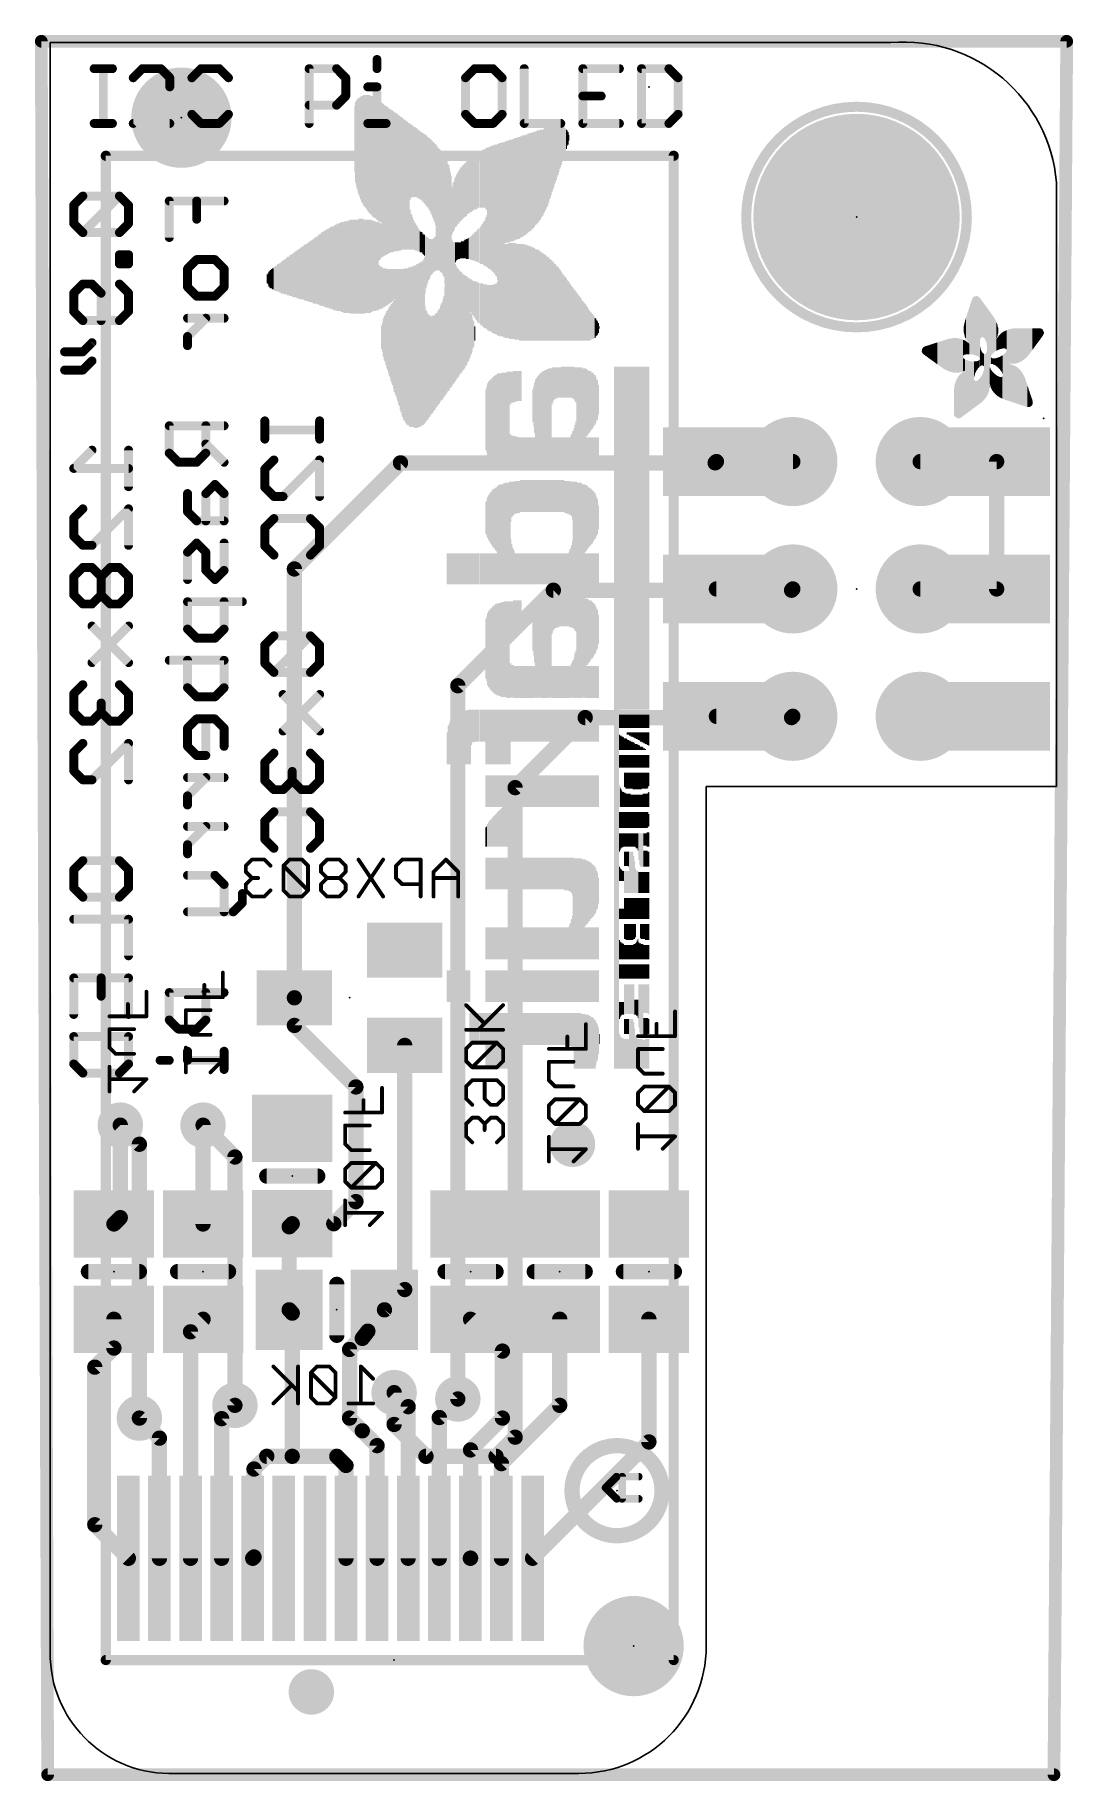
# Model space of a CAD drawing. Extents: x -0.3 to 20.4, y -13.3 to 21.5.
import ezdxf

# ---------------------------------------------------------------- set-up
doc = ezdxf.new("R2010")
doc.units = 0
for name, color, linetype in [('1', 12, 'CONTINUOUS'), ('16', 132, 'CONTINUOUS'), ('17', 110, 'CONTINUOUS'), ('18', 110, 'CONTINUOUS'), ('20', 53, 'CONTINUOUS'), ('21', 40, 'CONTINUOUS'), ('22', 6, 'CONTINUOUS'), ('23', 53, 'CONTINUOUS'), ('24', 6, 'CONTINUOUS'), ('28', 253, 'CONTINUOUS'), ('30', 253, 'CONTINUOUS'), ('32', 253, 'CONTINUOUS')]:
    doc.layers.add(name, color=color, linetype=linetype)

# ---------------------------------------------------------------- blocks, each defined once
blk = doc.blocks.new('RECT')
blk.add_solid([(-0.5, -0.5), (0.5, -0.5), (-0.5, 0.5), (0.5, 0.5)])
blk = doc.blocks.new('PIE')
at = {"const_width": 0.5}
blk.add_lwpolyline([(0, -0.25, 1), (0, 0.25, 1), (0, -0.25)], format="xyb", dxfattribs=at)
blk = doc.blocks.new('ROUNDP')
at = {"const_width": 0.5}
blk.add_lwpolyline([(0, -0.25, 1), (0, 0.25, 1), (0, -0.25)], format="xyb", dxfattribs=at)
blk = doc.blocks.new('ROUNDV')
at = {"const_width": 0.5}
blk.add_lwpolyline([(0, -0.25, 1), (0, 0.25, 1), (0, -0.25)], format="xyb", dxfattribs=at)

msp = doc.modelspace()

# ---------------------------------------------------------------- linework, layer by layer
at = {"layer": '1'}
for points, const_width in [([(20.2692, 21.3614), (-0.1778, 21.3614)], 0.254), ([(-0.1778, 21.3614), (-0.0508, -13.208)], 0.254), ([(20.0152, -13.208), (20.2692, 21.3614)], 0.254), ([(8.128, 8.509), (10.033, 10.414)], 0.3048), ([(10.033, 10.414), (14.7828, 10.414)], 0.3048), ([(14.7828, 10.414), (14.8082, 10.4394)], 0.3048), ([(8.128, -5.715), (8.128, 8.509)], 0.3048), ([(9.271, 6.477), (10.668, 7.874)], 0.3048), ([(10.668, 7.874), (14.7828, 7.874)], 0.3048), ([(14.7828, 7.874), (14.8082, 7.8994)], 0.3048), ([(9.271, -6.477), (9.271, 6.477)], 0.3048), ([(1.778, -0.635), (1.397, -0.254)], 0.3048), ([(3.683, -0.889), (3.048, -0.254)], 0.3048), ([(1.778, -6.096), (1.778, -0.635)], 0.3048), ([(3.683, -5.842), (3.683, -0.889)], 0.3048), ([(6.858, -5.588), (6.858, -6.223)], 0.3048), ([(6.858, -6.223), (7.493, -6.858)], 0.3048), ([(8.89, -6.858), (9.271, -6.477)], 0.3048), ([(7.493, -6.858), (8.89, -6.858)], 0.3048), ([(-0.0508, -13.208), (20.0152, -13.208)], 0.254)]:
    msp.add_lwpolyline(points, dxfattribs=dict(at, const_width=const_width))
for points, const_width in [([(-0.1778, 21.4249, 1), (-0.1778, 21.2979)], 0.127), ([(-0.1143, 21.3616, 1), (-0.2413, 21.3612)], 0.127), ([(20.3327, 21.3609, 1), (20.2057, 21.3619)], 0.127), ([(20.2692, 21.2979, 1), (20.2692, 21.4249)], 0.127), ([(10.033, 10.4902, 1), (10.033, 10.3378)], 0.1524), ([(10.0869, 10.3601, 1), (9.9791, 10.4679)], 0.1524), ([(14.7289, 10.4679, 1), (14.8367, 10.3601)], 0.1524), ([(14.8621, 10.3855, 1), (14.7543, 10.4933)], 0.1524), ([(14.7828, 10.3378, 1), (14.7828, 10.4902)], 0.1524), ([(8.2042, 8.509, 1), (8.0518, 8.509)], 0.1524), ([(8.0741, 8.5629, 1), (8.1819, 8.4551)], 0.1524), ([(10.668, 7.9502, 1), (10.668, 7.7978)], 0.1524), ([(10.7219, 7.8201, 1), (10.6141, 7.9279)], 0.1524), ([(14.8621, 7.8455, 1), (14.7543, 7.9533)], 0.1524), ([(14.7828, 7.7978, 1), (14.7828, 7.9502)], 0.1524), ([(14.7289, 7.9279, 1), (14.8367, 7.8201)], 0.1524), ([(9.3472, 6.477, 1), (9.1948, 6.477)], 0.1524), ([(9.2171, 6.5309, 1), (9.3249, 6.4231)], 0.1524), ([(1.4509, -0.2001, 1), (1.3431, -0.3079)], 0.1524), ([(3.1019, -0.2001, 1), (2.9941, -0.3079)], 0.1524), ([(1.8542, -0.635, 1), (1.7018, -0.635)], 0.1524), ([(1.7241, -0.6889, 1), (1.8319, -0.5811)], 0.1524), ([(3.7592, -0.889, 1), (3.6068, -0.889)], 0.1524), ([(3.6291, -0.9429, 1), (3.7369, -0.8351)], 0.1524), ([(6.9342, -5.588, 1), (6.7818, -5.588)], 0.1524), ([(3.6068, -5.842, 1), (3.7592, -5.842)], 0.1524), ([(8.0518, -5.715, 1), (8.2042, -5.715)], 0.1524), ([(1.7018, -6.096, 1), (1.8542, -6.096)], 0.1524), ([(6.9119, -6.1691, 1), (6.8041, -6.2769)], 0.1524), ([(6.7818, -6.223, 1), (6.9342, -6.223)], 0.1524), ([(9.1948, -6.477, 1), (9.3472, -6.477)], 0.1524), ([(9.3249, -6.5309, 1), (9.2171, -6.4231)], 0.1524), ([(7.493, -6.7818, 1), (7.493, -6.9342)], 0.1524), ([(7.4391, -6.9119, 1), (7.5469, -6.8041)], 0.1524), ([(8.8361, -6.8041, 1), (8.9439, -6.9119)], 0.1524), ([(8.89, -6.9342, 1), (8.89, -6.7818)], 0.1524), ([(-0.0508, -13.1445, 1), (-0.0508, -13.2715)], 0.127), ([(-0.1143, -13.2082, 1), (0.0127, -13.2078)], 0.127), ([(19.9517, -13.2075, 1), (20.0787, -13.2085)], 0.127), ([(20.0152, -13.2715, 1), (20.0152, -13.1445)], 0.127)]:
    msp.add_lwpolyline(points, format="xyb", dxfattribs=dict(at, const_width=const_width))
at = {"layer": '16'}
for points, const_width in [([(20.2692, 21.3614), (-0.1778, 21.3614)], 0.254), ([(-0.1778, 21.3614), (-0.0508, -13.208)], 0.254), ([(20.0152, -13.208), (20.2692, 21.3614)], 0.254), ([(4.869, 10.838), (6.985, 12.954)], 0.3048), ([(6.985, 12.954), (13.2588, 12.954)], 0.3048), ([(13.2588, 12.954), (13.2842, 12.9794)], 0.3048), ([(14.8082, 12.9794), (13.2842, 12.9794)], 0.3048), ([(17.3482, 12.9794), (18.8722, 12.9794)], 0.3048), ([(18.8722, 10.4394), (18.8722, 12.9794)], 0.3048), ([(4.869, 2.286), (4.869, 10.838)], 0.3048), ([(13.2842, 10.4394), (14.8082, 10.4394)], 0.3048), ([(18.8722, 10.4394), (17.3482, 10.4394)], 0.3048), ([(14.8082, 7.8994), (13.2842, 7.8994)], 0.3048), ([(4.869, 1.735), (4.869, 2.286)], 0.3048), ([(6.096, 0.508), (4.869, 1.735)], 0.3048), ([(7.069, -3.533), (7.069, 1.336)], 0.3048), ([(6.096, -1.778), (6.096, 0.508)], 0.3048), ([(1.397, -0.254), (1.397, -2.098)], 0.3048), ([(3.048, -0.254), (3.048, -2.225)], 0.3048), ([(5.654, -2.22), (6.096, -1.778)], 0.3048), ([(1.397, -2.098), (1.27, -2.225)], 0.3048), ([(4.765, -2.281), (4.826, -2.22)], 0.3048), ([(4.826, -2.22), (5.654, -2.22)], 0.3048), ([(4.765, -3.937), (4.765, -2.281)], 0.3048), ([(6.665, -3.937), (7.069, -3.533)], 0.3048), ([(4.826, -4.003), (4.765, -3.937)], 0.3048), ([(6.3344, -4.3626), (6.665, -3.937)], 0.3048), ([(1.27, -4.699), (1.27, -4.125)], 0.3048), ([(2.798, -4.375), (3.048, -4.125)], 0.3048), ([(4.826, -4.003), (4.826, -6.858)], 0.3048), ([(9.017, -4.76), (8.382, -4.125)], 0.3048), ([(10.16, -5.842), (10.16, -4.125)], 0.3048), ([(11.938, -6.572), (11.938, -4.125)], 0.3048), ([(2.798, -8.892), (2.798, -4.375)], 0.3048), ([(5.969, -4.728), (6.3344, -4.3626)], 0.3048), ([(6.223, -4.506), (6.3344, -4.3626)], 0.3048), ([(0.889, -5.08), (1.27, -4.699)], 0.3048), ([(5.969, -6.096), (5.969, -4.728)], 0.3048), ([(9.017, -6.096), (9.017, -4.76)], 0.3048), ([(0.889, -8.223), (0.889, -5.08)], 0.3048), ([(7.138, -5.868), (6.858, -5.588)], 0.3048), ([(7.758, -6.085), (8.128, -5.715)], 0.3048), ([(3.418, -6.107), (3.683, -5.842)], 0.3048), ([(7.138, -8.892), (7.138, -5.868)], 0.3048), ([(8.998, -7.004), (10.16, -5.842)], 0.3048), ([(2.178, -6.496), (1.778, -6.096)], 0.3048), ([(3.418, -8.892), (3.418, -6.107)], 0.3048), ([(6.223, -6.35), (5.969, -6.096)], 0.3048), ([(6.518, -6.645), (6.223, -6.35)], 0.3048), ([(7.758, -8.892), (7.758, -6.085)], 0.3048), ([(8.382, -6.731), (9.017, -6.096)], 0.3048), ([(2.178, -8.892), (2.178, -6.496)], 0.3048), ([(6.518, -8.892), (6.518, -6.645)], 0.3048), ([(8.382, -8.888), (8.382, -6.731)], 0.3048), ([(9.618, -8.892), (11.938, -6.572)], 0.3048), ([(4.318, -6.858), (4.064, -7.112)], 0.3048), ([(4.064, -7.112), (4.064, -8.866)], 0.3048), ([(4.826, -6.858), (4.318, -6.858)], 0.3048), ([(5.715, -6.858), (4.826, -6.858)], 0.3048), ([(5.898, -7.041), (5.715, -6.858)], 0.3048), ([(5.898, -8.892), (5.898, -7.041)], 0.3048), ([(8.998, -8.892), (8.998, -7.004)], 0.3048), ([(1.558, -8.892), (0.889, -8.223)], 0.3048), ([(4.064, -8.866), (4.038, -8.892)], 0.3048), ([(8.378, -8.892), (8.382, -8.888)], 0.3048), ([(-0.0508, -13.208), (20.0152, -13.208)], 0.254)]:
    msp.add_lwpolyline(points, dxfattribs=dict(at, const_width=const_width))
for points, const_width in [([(-0.1778, 21.4249, 1), (-0.1778, 21.2979)], 0.127), ([(-0.1143, 21.3616, 1), (-0.2413, 21.3612)], 0.127), ([(20.3327, 21.3609, 1), (20.2057, 21.3619)], 0.127), ([(20.2692, 21.2979, 1), (20.2692, 21.4249)], 0.127), ([(6.985, 13.0302, 1), (6.985, 12.8778)], 0.1524), ([(7.0389, 12.9001, 1), (6.9311, 13.0079)], 0.1524), ([(13.2049, 13.0079, 1), (13.3127, 12.9001)], 0.1524), ([(13.2842, 13.0556, 1), (13.2842, 12.9032)], 0.1524), ([(13.3381, 12.9255, 1), (13.2303, 13.0333)], 0.1524), ([(13.2588, 12.8778, 1), (13.2588, 13.0302)], 0.1524), ([(14.8082, 12.9032, 1), (14.8082, 13.0556)], 0.1524), ([(17.3482, 13.0556, 1), (17.3482, 12.9032)], 0.1524), ([(18.9484, 12.9794, 1), (18.796, 12.9794)], 0.1524), ([(18.8722, 12.9032, 1), (18.8722, 13.0556)], 0.1524), ([(4.9452, 10.838, 1), (4.7928, 10.838)], 0.1524), ([(4.8151, 10.8919, 1), (4.9229, 10.7841)], 0.1524), ([(13.2842, 10.5156, 1), (13.2842, 10.3632)], 0.1524), ([(14.8082, 10.3632, 1), (14.8082, 10.5156)], 0.1524), ([(17.3482, 10.5156, 1), (17.3482, 10.3632)], 0.1524), ([(18.796, 10.4394, 1), (18.9484, 10.4394)], 0.1524), ([(18.8722, 10.3632, 1), (18.8722, 10.5156)], 0.1524), ([(13.2842, 7.9756, 1), (13.2842, 7.8232)], 0.1524), ([(14.8082, 7.8232, 1), (14.8082, 7.9756)], 0.1524), ([(4.9452, 2.286, 1), (4.7928, 2.286)], 0.1524), ([(4.7928, 2.286, 1), (4.9452, 2.286)], 0.1524), ([(4.9229, 1.7889, 1), (4.8151, 1.6811)], 0.1524), ([(4.7928, 1.735, 1), (4.9452, 1.735)], 0.1524), ([(7.1452, 1.336, 1), (6.9928, 1.336)], 0.1524), ([(6.1722, 0.508, 1), (6.0198, 0.508)], 0.1524), ([(6.0421, 0.4541, 1), (6.1499, 0.5619)], 0.1524), ([(1.4732, -0.254, 1), (1.3208, -0.254)], 0.1524), ([(3.1242, -0.254, 1), (2.9718, -0.254)], 0.1524), ([(6.0198, -1.778, 1), (6.1722, -1.778)], 0.1524), ([(6.1499, -1.8319, 1), (6.0421, -1.7241)], 0.1524), ([(1.3208, -2.098, 1), (1.4732, -2.098)], 0.1524), ([(1.4509, -2.1519, 1), (1.3431, -2.0441)], 0.1524), ([(4.826, -2.1438, 1), (4.826, -2.2962)], 0.1524), ([(4.8799, -2.2739, 1), (4.7721, -2.1661)], 0.1524), ([(5.654, -2.2962, 1), (5.654, -2.1438)], 0.1524), ([(1.2161, -2.1711, 1), (1.3239, -2.2789)], 0.1524), ([(2.9718, -2.225, 1), (3.1242, -2.225)], 0.1524), ([(4.8412, -2.281, 1), (4.6888, -2.281)], 0.1524), ([(4.7111, -2.2271, 1), (4.8189, -2.3349)], 0.1524), ([(5.6001, -2.1661, 1), (5.7079, -2.2739)], 0.1524), ([(6.9928, -3.533, 1), (7.1452, -3.533)], 0.1524), ([(7.1229, -3.5869, 1), (7.0151, -3.4791)], 0.1524), ([(4.821, -3.8853, 1), (4.709, -3.9887)], 0.1524), ([(6.6111, -3.8831, 1), (6.7189, -3.9909)], 0.1524), ([(6.7252, -3.9837, 1), (6.6048, -3.8903)], 0.1524), ([(1.3462, -4.125, 1), (1.1938, -4.125)], 0.1524), ([(3.1019, -4.1789, 1), (2.9941, -4.0711)], 0.1524), ([(4.6888, -3.937, 1), (4.8412, -3.937)], 0.1524), ([(4.9022, -4.003, 1), (4.7498, -4.003)], 0.1524), ([(4.77, -4.0547, 1), (4.882, -3.9513)], 0.1524), ([(8.4359, -4.0711, 1), (8.3281, -4.1789)], 0.1524), ([(10.2362, -4.125, 1), (10.0838, -4.125)], 0.1524), ([(12.0142, -4.125, 1), (11.8618, -4.125)], 0.1524), ([(2.8742, -4.375, 1), (2.7218, -4.375)], 0.1524), ([(2.7441, -4.3211, 1), (2.8519, -4.4289)], 0.1524), ([(6.1628, -4.4593, 1), (6.2832, -4.5527)], 0.1524), ([(6.2742, -4.3158, 1), (6.3946, -4.4093)], 0.1524), ([(6.3946, -4.4093, 1), (6.2742, -4.3158)], 0.1524), ([(6.3883, -4.4165, 1), (6.2805, -4.3087)], 0.1524), ([(1.1938, -4.699, 1), (1.3462, -4.699)], 0.1524), ([(1.3239, -4.7529, 1), (1.2161, -4.6451)], 0.1524), ([(6.0452, -4.728, 1), (5.8928, -4.728)], 0.1524), ([(5.9151, -4.6741, 1), (6.0229, -4.7819)], 0.1524), ([(9.0932, -4.76, 1), (8.9408, -4.76)], 0.1524), ([(8.9631, -4.8139, 1), (9.0709, -4.7061)], 0.1524), ([(0.9652, -5.08, 1), (0.8128, -5.08)], 0.1524), ([(0.8351, -5.0261, 1), (0.9429, -5.1339)], 0.1524), ([(6.9119, -5.5341, 1), (6.8041, -5.6419)], 0.1524), ([(8.1819, -5.7689, 1), (8.0741, -5.6611)], 0.1524), ([(3.7369, -5.8959, 1), (3.6291, -5.7881)], 0.1524), ([(7.2142, -5.868, 1), (7.0618, -5.868)], 0.1524), ([(7.0841, -5.9219, 1), (7.1919, -5.8141)], 0.1524), ([(10.0838, -5.842, 1), (10.2362, -5.842)], 0.1524), ([(10.2139, -5.8959, 1), (10.1061, -5.7881)], 0.1524), ([(1.8319, -6.0421, 1), (1.7241, -6.1499)], 0.1524), ([(3.4942, -6.107, 1), (3.3418, -6.107)], 0.1524), ([(3.3641, -6.0531, 1), (3.4719, -6.1609)], 0.1524), ([(6.0229, -6.0421, 1), (5.9151, -6.1499)], 0.1524), ([(5.8928, -6.096, 1), (6.0452, -6.096)], 0.1524), ([(6.2769, -6.2961, 1), (6.1691, -6.4039)], 0.1524), ([(6.1691, -6.4039, 1), (6.2769, -6.2961)], 0.1524), ([(7.8342, -6.085, 1), (7.6818, -6.085)], 0.1524), ([(7.7041, -6.0311, 1), (7.8119, -6.1389)], 0.1524), ([(8.9408, -6.096, 1), (9.0932, -6.096)], 0.1524), ([(9.0709, -6.1499, 1), (8.9631, -6.0421)], 0.1524), ([(2.2542, -6.496, 1), (2.1018, -6.496)], 0.1524), ([(2.1241, -6.5499, 1), (2.2319, -6.4421)], 0.1524), ([(6.5942, -6.645, 1), (6.4418, -6.645)], 0.1524), ([(6.4641, -6.6989, 1), (6.5719, -6.5911)], 0.1524), ([(8.4582, -6.731, 1), (8.3058, -6.731)], 0.1524), ([(8.3281, -6.6771, 1), (8.4359, -6.7849)], 0.1524), ([(11.8618, -6.572, 1), (12.0142, -6.572)], 0.1524), ([(11.9919, -6.6259, 1), (11.8841, -6.5181)], 0.1524), ([(4.1402, -7.112, 1), (3.9878, -7.112)], 0.1524), ([(4.318, -6.7818, 1), (4.318, -6.9342)], 0.1524), ([(4.3719, -6.9119, 1), (4.2641, -6.8041)], 0.1524), ([(4.826, -6.7818, 1), (4.826, -6.9342)], 0.1524), ([(4.7498, -6.858, 1), (4.9022, -6.858)], 0.1524), ([(4.826, -6.9342, 1), (4.826, -6.7818)], 0.1524), ([(5.7689, -6.8041, 1), (5.6611, -6.9119)], 0.1524), ([(5.715, -6.9342, 1), (5.715, -6.7818)], 0.1524), ([(5.9742, -7.041, 1), (5.8218, -7.041)], 0.1524), ([(5.8441, -7.0949, 1), (5.9519, -6.9871)], 0.1524), ([(9.0742, -7.004, 1), (8.9218, -7.004)], 0.1524), ([(8.9441, -6.9501, 1), (9.0519, -7.0579)], 0.1524), ([(4.0101, -7.0581, 1), (4.1179, -7.1659)], 0.1524), ([(0.9429, -8.1691, 1), (0.8351, -8.2769)], 0.1524), ([(0.8128, -8.223, 1), (0.9652, -8.223)], 0.1524), ([(1.5041, -8.9459, 1), (1.6119, -8.8381)], 0.1524), ([(2.1018, -8.892, 1), (2.2542, -8.892)], 0.1524), ([(2.7218, -8.892, 1), (2.8742, -8.892)], 0.1524), ([(3.3418, -8.892, 1), (3.4942, -8.892)], 0.1524), ([(3.9841, -8.8381, 1), (4.0919, -8.9459)], 0.1524), ([(3.9878, -8.866, 1), (4.1402, -8.866)], 0.1524), ([(4.1179, -8.9199, 1), (4.0101, -8.8121)], 0.1524), ([(5.8218, -8.892, 1), (5.9742, -8.892)], 0.1524), ([(6.4418, -8.892, 1), (6.5942, -8.892)], 0.1524), ([(7.0618, -8.892, 1), (7.2142, -8.892)], 0.1524), ([(7.6818, -8.892, 1), (7.8342, -8.892)], 0.1524), ([(8.3241, -8.8381, 1), (8.4319, -8.9459)], 0.1524), ([(8.3058, -8.888, 1), (8.4582, -8.888)], 0.1524), ([(8.4359, -8.9419, 1), (8.3281, -8.8341)], 0.1524), ([(8.9218, -8.892, 1), (9.0742, -8.892)], 0.1524), ([(9.5641, -8.8381, 1), (9.6719, -8.9459)], 0.1524), ([(-0.0508, -13.1445, 1), (-0.0508, -13.2715)], 0.127), ([(-0.1143, -13.2082, 1), (0.0127, -13.2078)], 0.127), ([(19.9517, -13.2075, 1), (20.0787, -13.2085)], 0.127), ([(20.0152, -13.2715, 1), (20.0152, -13.1445)], 0.127)]:
    msp.add_lwpolyline(points, format="xyb", dxfattribs=dict(at, const_width=const_width))
at = {"layer": '20'}
for p, q in [((0, -10.7696), (0, 21.336)), ((0, 21.336), (16.764, 21.336)), ((20.066, 18.542), (20.066, 6.5024)), ((20.066, 6.5024), (13.081, 6.5024)), ((13.081, 6.5024), (13.081, -10.6426)), ((10.541, -13.1826), (2.3622, -13.1826))]:
    msp.add_line(p, q, dxfattribs=at)
for centre, radius, start, end in [((17.018, 18.288), 3.0586, 4.7636, 94.7636), ((2.3876, -10.795), 2.3877, 179.3905, 269.3905), ((10.541, -10.6426), 2.54, 270, 0)]:
    msp.add_arc(centre, radius, start, end, dxfattribs=at)
at = {"layer": '21'}
for points, const_width in [([(0.8763, 20.8607, 1), (0.8763, 20.7718)], 0.0889), ([(1.1029, 20.8162, 1), (1.014, 20.8162)], 0.0889), ([(1.2407, 20.7718, 1), (1.2407, 20.8607)], 0.0889), ([(1.8381, 20.8607, 1), (1.8381, 20.7718)], 0.0889), ([(1.8695, 20.7848, 1), (1.8067, 20.8477)], 0.0889), ([(2.2339, 20.8477, 1), (2.171, 20.7848)], 0.0889), ([(2.2025, 20.7718, 1), (2.2025, 20.8607)], 0.0889), ([(3.0075, 20.8607, 1), (3.0075, 20.7718)], 0.0889), ([(3.0389, 20.7848, 1), (2.9761, 20.8477)], 0.0889), ([(3.4033, 20.8477, 1), (3.3404, 20.7848)], 0.0889), ([(3.3719, 20.7718, 1), (3.3719, 20.8607)], 0.0889), ([(5.2085, 20.8162, 1), (5.1196, 20.8162)], 0.0889), ([(5.1641, 20.8607, 1), (5.1641, 20.7718)], 0.0889), ([(5.7421, 20.8477, 1), (5.6792, 20.7848)], 0.0889), ([(5.7107, 20.7718, 1), (5.7107, 20.8607)], 0.0889), ([(6.5601, 20.9984, 1), (6.4712, 20.9984)], 0.0889), ([(8.4647, 20.8607, 1), (8.4647, 20.7718)], 0.0889), ([(8.4961, 20.7848, 1), (8.4332, 20.8477)], 0.0889), ([(8.8605, 20.8477, 1), (8.7976, 20.7848)], 0.0889), ([(8.829, 20.7718, 1), (8.829, 20.8607)], 0.0889), ([(9.4963, 20.8162, 1), (9.4074, 20.8162)], 0.0889), ([(10.6213, 20.8607, 1), (10.6213, 20.7718)], 0.0889), ([(10.6657, 20.8162, 1), (10.5768, 20.8162)], 0.0889), ([(11.35, 20.7718, 1), (11.35, 20.8607)], 0.0889), ([(11.8351, 20.8162, 1), (11.7462, 20.8162)], 0.0889), ([(11.7907, 20.8607, 1), (11.7907, 20.7718)], 0.0889), ([(12.3687, 20.8477, 1), (12.3058, 20.7848)], 0.0889), ([(12.3372, 20.7718, 1), (12.3372, 20.8607)], 0.0889), ([(1.6245, 20.6655, 1), (1.6873, 20.6026)], 0.0889), ([(2.4291, 20.634, 1), (2.3402, 20.634)], 0.0889), ([(2.3532, 20.6026, 1), (2.4161, 20.6655)], 0.0889), ([(2.8697, 20.634, 1), (2.7808, 20.634)], 0.0889), ([(2.7939, 20.6655, 1), (2.8567, 20.6026)], 0.0889), ([(3.5226, 20.6026, 1), (3.5855, 20.6655)], 0.0889), ([(5.9373, 20.634, 1), (5.8484, 20.634)], 0.0889), ([(5.8614, 20.6026, 1), (5.9243, 20.6655)], 0.0889), ([(6.4712, 20.8162, 1), (6.5601, 20.8162)], 0.0889), ([(8.251, 20.6655, 1), (8.3139, 20.6026)], 0.0889), ([(8.3269, 20.634, 1), (8.238, 20.634)], 0.0889), ([(9.0557, 20.634, 1), (8.9668, 20.634)], 0.0889), ([(8.9798, 20.6026, 1), (9.0427, 20.6655)], 0.0889), ([(12.5639, 20.634, 1), (12.475, 20.634)], 0.0889), ([(12.488, 20.6026, 1), (12.5509, 20.6655)], 0.0889), ([(2.3402, 20.4519, 1), (2.4291, 20.4519)], 0.0889), ([(2.4161, 20.4204, 1), (2.3532, 20.4833)], 0.0889), ([(5.8484, 20.2697, 1), (5.9373, 20.2697)], 0.0889), ([(5.9243, 20.2382, 1), (5.8614, 20.3011)], 0.0889), ([(6.3335, 20.4963, 1), (6.3335, 20.4074)], 0.0889), ([(6.5601, 20.4519, 1), (6.4712, 20.4519)], 0.0889), ([(6.5157, 20.4074, 1), (6.5157, 20.4963)], 0.0889), ([(10.6213, 20.3141, 1), (10.6213, 20.2252)], 0.0889), ([(10.9856, 20.2252, 1), (10.9856, 20.3141)], 0.0889), ([(2.8567, 19.9367, 1), (2.7939, 19.8739)], 0.0889), ([(2.7808, 19.9053, 1), (2.8697, 19.9053)], 0.0889), ([(3.5855, 19.8739, 1), (3.5226, 19.9367)], 0.0889), ([(5.1641, 20.1319, 1), (5.1641, 20.043)], 0.0889), ([(5.6792, 20.1189, 1), (5.7421, 20.056)], 0.0889), ([(5.7107, 20.043, 1), (5.7107, 20.1319)], 0.0889), ([(8.3139, 19.9367, 1), (8.251, 19.8739)], 0.0889), ([(8.238, 19.9053, 1), (8.3269, 19.9053)], 0.0889), ([(8.9668, 19.9053, 1), (9.0557, 19.9053)], 0.0889), ([(9.0427, 19.8739, 1), (8.9798, 19.9367)], 0.0889), ([(12.475, 19.9053, 1), (12.5639, 19.9053)], 0.0889), ([(12.5509, 19.8739, 1), (12.488, 19.9367)], 0.0889), ([(16.0782, 15.6562, 1), (16.0782, 20.0562, 1), (16.0782, 15.6562)], 0.2), ([(0.8763, 19.7676, 1), (0.8763, 19.6787)], 0.0889), ([(1.014, 19.7231, 1), (1.1029, 19.7231)], 0.0889), ([(1.2407, 19.6787, 1), (1.2407, 19.7676)], 0.0889), ([(1.6559, 19.7676, 1), (1.6559, 19.6787)], 0.0889), ([(1.6245, 19.7545, 1), (1.6873, 19.6917)], 0.0889), ([(2.3847, 19.6787, 1), (2.3847, 19.7676)], 0.0889), ([(3.0075, 19.7676, 1), (3.0075, 19.6787)], 0.0889), ([(2.9761, 19.6917, 1), (3.0389, 19.7545)], 0.0889), ([(3.3404, 19.7545, 1), (3.4033, 19.6917)], 0.0889), ([(3.3719, 19.6787, 1), (3.3719, 19.7676)], 0.0889), ([(5.1196, 19.7231, 1), (5.2085, 19.7231)], 0.0889), ([(6.3335, 19.7676, 1), (6.3335, 19.6787)], 0.0889), ([(6.4712, 19.7231, 1), (6.5601, 19.7231)], 0.0889), ([(6.6979, 19.6787, 1), (6.6979, 19.7676)], 0.0889), ([(8.4647, 19.7676, 1), (8.4647, 19.6787)], 0.0889), ([(8.4332, 19.6917, 1), (8.4961, 19.7545)], 0.0889), ([(8.7976, 19.7545, 1), (8.8605, 19.6917)], 0.0889), ([(8.829, 19.6787, 1), (8.829, 19.7676)], 0.0889), ([(9.4519, 19.7676, 1), (9.4519, 19.6787)], 0.0889), ([(9.4074, 19.7231, 1), (9.4963, 19.7231)], 0.0889), ([(10.1806, 19.6787, 1), (10.1806, 19.7676)], 0.0889), ([(10.6213, 19.7676, 1), (10.6213, 19.6787)], 0.0889), ([(10.5768, 19.7231, 1), (10.6657, 19.7231)], 0.0889), ([(11.35, 19.6787, 1), (11.35, 19.7676)], 0.0889), ([(11.7462, 19.7231, 1), (11.8351, 19.7231)], 0.0889), ([(11.7907, 19.7676, 1), (11.7907, 19.6787)], 0.0889), ([(12.3058, 19.7545, 1), (12.3687, 19.6917)], 0.0889), ([(12.3372, 19.6787, 1), (12.3372, 19.7676)], 0.0889), ([(1.1588, 19.078, 1), (1.0572, 19.078)], 0.1016), ([(1.108, 19.1288, 1), (1.108, 19.0272)], 0.1016), ([(12.4838, 19.078, 1), (12.3822, 19.078)], 0.1016), ([(12.433, 19.0272, 1), (12.433, 19.1288)], 0.1016), ([(1.108, -10.8712, 1), (1.108, -10.9728)], 0.1016), ([(1.0572, -10.922, 1), (1.1588, -10.922)], 0.1016), ([(12.3822, -10.922, 1), (12.4838, -10.922)], 0.1016), ([(12.433, -10.9728, 1), (12.433, -10.8712)], 0.1016)]:
    msp.add_lwpolyline(points, format="xyb", dxfattribs=dict(at, const_width=const_width))
for points, const_width in [([(0.8763, 20.8162), (1.2407, 20.8162)], 0.1778), ([(1.0585, 19.7231), (1.0585, 20.8162)], 0.1778), ([(1.8381, 20.8162), (1.6559, 20.634)], 0.1778), ([(2.2025, 20.8162), (1.8381, 20.8162)], 0.1778), ([(2.3847, 20.634), (2.2025, 20.8162)], 0.1778), ([(3.0075, 20.8162), (2.8253, 20.634)], 0.1778), ([(3.3719, 20.8162), (3.0075, 20.8162)], 0.1778), ([(3.554, 20.634), (3.3719, 20.8162)], 0.1778), ([(5.1641, 19.7231), (5.1641, 20.8162)], 0.1778), ([(5.1641, 20.8162), (5.7107, 20.8162)], 0.1778), ([(5.7107, 20.8162), (5.8928, 20.634)], 0.1778), ([(6.5157, 20.9984), (6.5157, 20.8162)], 0.1778), ([(8.4647, 20.8162), (8.2825, 20.634)], 0.1778), ([(8.829, 20.8162), (8.4647, 20.8162)], 0.1778), ([(9.0112, 20.634), (8.829, 20.8162)], 0.1778), ([(9.4519, 20.8162), (9.4519, 19.7231)], 0.1778), ([(11.35, 20.8162), (10.6213, 20.8162)], 0.1778), ([(10.6213, 20.8162), (10.6213, 19.7231)], 0.1778), ([(11.7907, 20.8162), (11.7907, 19.7231)], 0.1778), ([(12.3372, 20.8162), (11.7907, 20.8162)], 0.1778), ([(12.5194, 20.634), (12.3372, 20.8162)], 0.1778), ([(2.3847, 20.4519), (2.3847, 20.634)], 0.1778), ([(2.8253, 20.634), (2.8253, 19.9053)], 0.1778), ([(5.8928, 20.634), (5.8928, 20.2697)], 0.1778), ([(8.2825, 20.634), (8.2825, 19.9053)], 0.1778), ([(9.0112, 19.9053), (9.0112, 20.634)], 0.1778), ([(12.5194, 19.9053), (12.5194, 20.634)], 0.1778), ([(1.6559, 19.7231), (2.3847, 20.4519)], 0.1778), ([(5.8928, 20.2697), (5.7107, 20.0875)], 0.1778), ([(6.3335, 20.4519), (6.5157, 20.4519)], 0.1778), ([(6.5157, 20.4519), (6.5157, 19.7231)], 0.1778), ([(10.6213, 20.2697), (10.9856, 20.2697)], 0.1778), ([(2.8253, 19.9053), (3.0075, 19.7231)], 0.1778), ([(3.3719, 19.7231), (3.554, 19.9053)], 0.1778), ([(5.7107, 20.0875), (5.1641, 20.0875)], 0.1778), ([(8.2825, 19.9053), (8.4647, 19.7231)], 0.1778), ([(8.829, 19.7231), (9.0112, 19.9053)], 0.1778), ([(12.3372, 19.7231), (12.5194, 19.9053)], 0.1778), ([(0.8763, 19.7231), (1.2407, 19.7231)], 0.1778), ([(2.3847, 19.7231), (1.6559, 19.7231)], 0.1778), ([(3.0075, 19.7231), (3.3719, 19.7231)], 0.1778), ([(6.3335, 19.7231), (6.6979, 19.7231)], 0.1778), ([(8.4647, 19.7231), (8.829, 19.7231)], 0.1778), ([(9.4519, 19.7231), (10.1806, 19.7231)], 0.1778), ([(10.6213, 19.7231), (11.35, 19.7231)], 0.1778), ([(11.7907, 19.7231), (12.3372, 19.7231)], 0.1778), ([(1.108, -10.922), (1.108, 19.078)], 0.2032), ([(12.433, 19.078), (1.108, 19.078)], 0.2032), ([(12.433, -10.922), (12.433, 19.078)], 0.2032), ([(12.433, -10.922), (1.108, -10.922)], 0.2032)]:
    msp.add_lwpolyline(points, dxfattribs=dict(at, const_width=const_width))
at = {"layer": '22'}
for points, const_width in [([(0.5134, 18.0923, 1), (0.4245, 18.0923)], 0.0889), ([(0.4375, 18.1237, 1), (0.5004, 18.0609)], 0.0889), ([(0.6512, 18.3189, 1), (0.6512, 18.23)], 0.0889), ([(0.6826, 18.2431, 1), (0.6197, 18.3059)], 0.0889), ([(1.4113, 18.3059, 1), (1.3485, 18.2431)], 0.0889), ([(1.4113, 18.2431, 1), (1.3485, 18.3059)], 0.0889), ([(1.3799, 18.23, 1), (1.3799, 18.3189)], 0.0889), ([(1.6066, 18.0923, 1), (1.5176, 18.0923)], 0.0889), ([(1.5307, 18.0609, 1), (1.5935, 18.1237)], 0.0889), ([(2.4184, 18.177, 1), (2.3295, 18.177)], 0.0889), ([(2.374, 18.2215, 1), (2.374, 18.1326)], 0.0889), ([(2.965, 18.177, 1), (2.8761, 18.177)], 0.0889), ([(3.4671, 18.1326, 1), (3.4671, 18.2215)], 0.0889), ([(0.5004, 17.7594, 1), (0.4375, 17.6965)], 0.0889), ([(0.4245, 17.7279, 1), (0.5134, 17.7279)], 0.0889), ([(1.5176, 17.7279, 1), (1.6066, 17.7279)], 0.0889), ([(1.5935, 17.6965, 1), (1.5307, 17.7594)], 0.0889), ([(2.8761, 17.8127, 1), (2.965, 17.8127)], 0.0889), ([(0.6197, 17.5772, 1), (0.6826, 17.5143)], 0.0889), ([(0.6512, 17.5902, 1), (0.6512, 17.5013)], 0.0889), ([(0.6197, 17.5143, 1), (0.6826, 17.5772)], 0.0889), ([(1.3485, 17.5772, 1), (1.4113, 17.5143)], 0.0889), ([(1.3799, 17.5013, 1), (1.3799, 17.5902)], 0.0889), ([(2.3295, 17.4483, 1), (2.4184, 17.4483)], 0.0889), ([(1.4244, 17.1051, 1), (1.3355, 17.1051)], 0.0889), ([(1.3799, 17.1495, 1), (1.3799, 17.0606)], 0.0889), ([(1.6066, 17.1051, 1), (1.5176, 17.1051)], 0.0889), ([(1.5621, 17.0606, 1), (1.5621, 17.1495)], 0.0889), ([(2.9205, 17.0521, 1), (2.9205, 16.9632)], 0.0889), ([(2.952, 16.9762, 1), (2.8891, 17.0391)], 0.0889), ([(3.3163, 17.0391, 1), (3.2535, 16.9762)], 0.0889), ([(3.2849, 16.9632, 1), (3.2849, 17.0521)], 0.0889), ([(1.3799, 16.9674, 1), (1.3799, 16.8785)], 0.0889), ([(1.3355, 16.9229, 1), (1.4244, 16.9229)], 0.0889), ([(1.5176, 16.9229, 1), (1.6066, 16.9229)], 0.0889), ([(1.5621, 16.8785, 1), (1.5621, 16.9674)], 0.0889), ([(2.7069, 16.8569, 1), (2.7698, 16.794)], 0.0889), ([(2.7828, 16.8255, 1), (2.6939, 16.8255)], 0.0889), ([(3.5116, 16.8255, 1), (3.4227, 16.8255)], 0.0889), ([(3.4357, 16.794, 1), (3.4985, 16.8569)], 0.0889), ([(0.5134, 16.3382, 1), (0.4245, 16.3382)], 0.0889), ([(0.4375, 16.3696, 1), (0.5004, 16.3068)], 0.0889), ([(0.6512, 16.5649, 1), (0.6512, 16.476)], 0.0889), ([(0.6826, 16.489, 1), (0.6197, 16.5518)], 0.0889), ([(0.8648, 16.5518, 1), (0.8019, 16.489)], 0.0889), ([(0.8333, 16.476, 1), (0.8333, 16.5649)], 0.0889), ([(1.06, 16.3382, 1), (0.9711, 16.3382)], 0.0889), ([(0.9841, 16.3068, 1), (1.047, 16.3696)], 0.0889), ([(1.4113, 16.5518, 1), (1.3485, 16.489)], 0.0889), ([(1.6066, 16.3382, 1), (1.5176, 16.3382)], 0.0889), ([(1.5307, 16.3068, 1), (1.5935, 16.3696)], 0.0889), ([(2.7698, 16.4925, 1), (2.7069, 16.4297)], 0.0889), ([(2.6939, 16.4611, 1), (2.7828, 16.4611)], 0.0889), ([(2.9205, 16.3233, 1), (2.9205, 16.2344)], 0.0889), ([(3.2849, 16.2344, 1), (3.2849, 16.3233)], 0.0889), ([(3.4227, 16.4611, 1), (3.5116, 16.4611)], 0.0889), ([(3.4985, 16.4297, 1), (3.4357, 16.4925)], 0.0889), ([(0.5004, 16.0053, 1), (0.4375, 15.9424)], 0.0889), ([(1.5935, 15.9424, 1), (1.5307, 16.0053)], 0.0889), ([(2.8891, 16.2475, 1), (2.952, 16.3103)], 0.0889), ([(3.2535, 16.3103, 1), (3.3163, 16.2475)], 0.0889), ([(0.4245, 15.9738, 1), (0.5134, 15.9738)], 0.0889), ([(0.6512, 15.8361, 1), (0.6512, 15.7472)], 0.0889), ([(0.6197, 15.7602, 1), (0.6826, 15.8231)], 0.0889), ([(0.9711, 15.7916, 1), (1.06, 15.7916)], 0.0889), ([(1.3485, 15.8231, 1), (1.4113, 15.7602)], 0.0889), ([(1.3799, 15.7472, 1), (1.3799, 15.8361)], 0.0889), ([(1.5176, 15.9738, 1), (1.6066, 15.9738)], 0.0889), ([(2.7383, 15.8827, 1), (2.7383, 15.7938)], 0.0889), ([(3.1342, 15.8068, 1), (3.0713, 15.8697)], 0.0889), ([(3.4671, 15.7938, 1), (3.4671, 15.8827)], 0.0889), ([(0.8648, 15.3196, 1), (0.8019, 15.3824)], 0.0889), ([(2.7069, 15.5053, 1), (2.7698, 15.4424)], 0.0889), ([(2.7828, 15.4739, 1), (2.6939, 15.4739)], 0.0889), ([(2.6939, 15.2917, 1), (2.7828, 15.2917)], 0.0889), ([(0.2868, 15.2133, 1), (0.2868, 15.1244)], 0.0889), ([(0.6197, 15.2002, 1), (0.6826, 15.1374)], 0.0889), ([(0.6512, 15.1244, 1), (0.6512, 15.2133)], 0.0889), ([(0.8648, 14.9552, 1), (0.8019, 15.0181)], 0.0889), ([(0.2868, 14.8489, 1), (0.2868, 14.76)], 0.0889), ([(0.6197, 14.8359, 1), (0.6826, 14.773)], 0.0889), ([(0.6512, 14.76, 1), (0.6512, 14.8489)], 0.0889), ([(2.4184, 13.6944, 1), (2.3295, 13.6944)], 0.0889), ([(2.374, 13.7388, 1), (2.374, 13.6499)], 0.0889), ([(3.1472, 13.6944, 1), (3.0583, 13.6944)], 0.0889), ([(3.4671, 13.6499, 1), (3.4671, 13.7388)], 0.0889), ([(4.3234, 13.7918, 1), (4.2345, 13.7918)], 0.0889), ([(4.279, 13.6541, 1), (4.279, 13.5652)], 0.0889), ([(5.4166, 13.7918, 1), (5.3277, 13.7918)], 0.0889), ([(5.3721, 13.5652, 1), (5.3721, 13.6541)], 0.0889), ([(0.8648, 13.1757, 1), (0.8019, 13.2385)], 0.0889), ([(1.6066, 13.2071, 1), (1.5176, 13.2071)], 0.0889), ([(2.4054, 13.1792, 1), (2.3425, 13.1164)], 0.0889), ([(3.1342, 13.3614, 1), (3.0713, 13.2986)], 0.0889), ([(3.1342, 13.1164, 1), (3.0713, 13.1792)], 0.0889), ([(4.2345, 13.4274, 1), (4.3234, 13.4274)], 0.0889), ([(5.3277, 13.4274, 1), (5.4166, 13.4274)], 0.0889), ([(0.4375, 12.8742, 1), (0.5004, 12.8113)], 0.0889), ([(0.469, 12.8872, 1), (0.469, 12.7983)], 0.0889), ([(1.5621, 12.7983, 1), (1.5621, 12.8872)], 0.0889), ([(2.3295, 13.1478, 1), (2.4184, 13.1478)], 0.0889), ([(2.5562, 13.0101, 1), (2.5562, 12.9212)], 0.0889), ([(2.5247, 12.9342, 1), (2.5876, 12.997)], 0.0889), ([(2.8891, 12.997, 1), (2.952, 12.9342)], 0.0889), ([(2.9205, 12.9212, 1), (2.9205, 13.0101)], 0.0889), ([(3.0583, 13.1478, 1), (3.1472, 13.1478)], 0.0889), ([(3.4357, 12.9342, 1), (3.4985, 12.997)], 0.0889), ([(4.3234, 12.83, 1), (4.2345, 12.83)], 0.0889), ([(4.2475, 12.8614, 1), (4.3104, 12.7986)], 0.0889), ([(4.4926, 12.9808, 1), (4.4297, 13.0436)], 0.0889), ([(5.4166, 13.0122, 1), (5.3277, 13.0122)], 0.0889), ([(5.4035, 12.9808, 1), (5.3407, 13.0436)], 0.0889), ([(3.3163, 12.5564, 1), (3.2535, 12.4935)], 0.0889), ([(3.3163, 12.4935, 1), (3.2535, 12.5564)], 0.0889), ([(4.3104, 12.4971, 1), (4.2475, 12.4342)], 0.0889), ([(1.5176, 12.4784, 1), (1.6066, 12.4784)], 0.0889), ([(2.7828, 12.3428, 1), (2.6939, 12.3428)], 0.0889), ([(3.0713, 12.3742, 1), (3.1342, 12.3113)], 0.0889), ([(3.1472, 12.3428, 1), (3.0583, 12.3428)], 0.0889), ([(3.5116, 12.3428, 1), (3.4227, 12.3428)], 0.0889), ([(3.4357, 12.3113, 1), (3.4985, 12.3742)], 0.0889), ([(4.2345, 12.4656, 1), (4.3234, 12.4656)], 0.0889), ([(4.4612, 12.3279, 1), (4.4612, 12.239)], 0.0889), ([(4.4297, 12.252, 1), (4.4926, 12.3149)], 0.0889), ([(4.6119, 12.3149, 1), (4.6748, 12.252)], 0.0889), ([(4.6433, 12.239, 1), (4.6433, 12.3279)], 0.0889), ([(5.3277, 12.2834, 1), (5.4166, 12.2834)], 0.0889), ([(0.5134, 11.8555, 1), (0.4245, 11.8555)], 0.0889), ([(0.4375, 11.887, 1), (0.5004, 11.8241)], 0.0889), ([(0.6826, 12.0063, 1), (0.6197, 12.0691)], 0.0889), ([(1.6066, 12.0377, 1), (1.5176, 12.0377)], 0.0889), ([(1.5935, 12.0063, 1), (1.5307, 12.0691)], 0.0889), ([(2.7698, 12.0098, 1), (2.7069, 11.947)], 0.0889), ([(2.6939, 11.9784, 1), (2.7828, 11.9784)], 0.0889), ([(2.9205, 11.8407, 1), (2.9205, 11.7518)], 0.0889), ([(2.8891, 11.7648, 1), (2.952, 11.8276)], 0.0889), ([(3.0583, 11.7962, 1), (3.1472, 11.7962)], 0.0889), ([(3.4227, 11.7962, 1), (3.5116, 11.7962)], 0.0889), ([(3.4671, 11.7518, 1), (3.4671, 11.8407)], 0.0889), ([(4.4612, 11.8873, 1), (4.4612, 11.7984)], 0.0889), ([(4.4926, 11.8114, 1), (4.4297, 11.8742)], 0.0889), ([(5.2213, 11.8742, 1), (5.1585, 11.8114)], 0.0889), ([(5.1899, 11.7984, 1), (5.1899, 11.8873)], 0.0889), ([(0.5004, 11.5226, 1), (0.4375, 11.4597)], 0.0889), ([(0.4245, 11.4911, 1), (0.5134, 11.4911)], 0.0889), ([(4.3234, 11.6606, 1), (4.2345, 11.6606)], 0.0889), ([(4.2475, 11.692, 1), (4.3104, 11.6292)], 0.0889), ([(5.4166, 11.6606, 1), (5.3277, 11.6606)], 0.0889), ([(5.3407, 11.6292, 1), (5.4035, 11.692)], 0.0889), ([(0.6512, 11.3534, 1), (0.6512, 11.2645)], 0.0889), ([(0.6197, 11.2775, 1), (0.6826, 11.3404)], 0.0889), ([(0.8019, 11.3404, 1), (0.8648, 11.2775)], 0.0889), ([(0.8333, 11.2645, 1), (0.8333, 11.3534)], 0.0889), ([(1.5176, 11.309, 1), (1.6066, 11.309)], 0.0889), ([(2.7069, 11.2048, 1), (2.7698, 11.1419)], 0.0889), ([(2.7828, 11.1734, 1), (2.6939, 11.1734)], 0.0889), ([(2.952, 11.387, 1), (2.8891, 11.3241)], 0.0889), ([(2.952, 11.3241, 1), (2.8891, 11.387)], 0.0889), ([(3.1472, 11.1734, 1), (3.0583, 11.1734)], 0.0889), ([(3.0713, 11.1419, 1), (3.1342, 11.2048)], 0.0889), ([(3.5116, 11.3556, 1), (3.4227, 11.3556)], 0.0889), ([(4.3104, 11.3277, 1), (4.2475, 11.2648)], 0.0889), ([(4.2345, 11.2962, 1), (4.3234, 11.2962)], 0.0889), ([(4.4297, 11.0826, 1), (4.4926, 11.1455)], 0.0889), ([(5.1585, 11.1455, 1), (5.2213, 11.0826)], 0.0889), ([(5.3277, 11.2962, 1), (5.4166, 11.2962)], 0.0889), ([(5.4035, 11.2648, 1), (5.3407, 11.3277)], 0.0889), ([(0.6512, 10.9128, 1), (0.6512, 10.8239)], 0.0889), ([(0.6826, 10.8369, 1), (0.6197, 10.8997)], 0.0889), ([(0.8648, 10.8997, 1), (0.8019, 10.8369)], 0.0889), ([(0.8333, 10.8239, 1), (0.8333, 10.9128)], 0.0889), ([(1.1977, 10.9128, 1), (1.1977, 10.8239)], 0.0889), ([(1.2292, 10.8369, 1), (1.1663, 10.8997)], 0.0889), ([(1.4113, 10.8997, 1), (1.3485, 10.8369)], 0.0889), ([(1.3799, 10.8239, 1), (1.3799, 10.9128)], 0.0889), ([(3.1342, 10.8404, 1), (3.0713, 10.7776)], 0.0889), ([(3.0583, 10.809, 1), (3.1472, 10.809)], 0.0889), ([(3.4227, 10.809, 1), (3.5116, 10.809)], 0.0889), ([(3.4985, 10.7776, 1), (3.4357, 10.8404)], 0.0889), ([(0.5134, 10.6861, 1), (0.4245, 10.6861)], 0.0889), ([(0.4375, 10.7176, 1), (0.5004, 10.6547)], 0.0889), ([(1.06, 10.6861, 1), (0.9711, 10.6861)], 0.0889), ([(0.9841, 10.7176, 1), (1.047, 10.6547)], 0.0889), ([(0.9841, 10.6547, 1), (1.047, 10.7176)], 0.0889), ([(1.6066, 10.6861, 1), (1.5176, 10.6861)], 0.0889), ([(1.5307, 10.6547, 1), (1.5935, 10.7176)], 0.0889), ([(2.6939, 10.6268, 1), (2.7828, 10.6268)], 0.0889), ([(3.2535, 10.6582, 1), (3.3163, 10.5954)], 0.0889), ([(3.2535, 10.5954, 1), (3.3163, 10.6582)], 0.0889), ([(0.5004, 10.3532, 1), (0.4375, 10.2903)], 0.0889), ([(0.4245, 10.3217, 1), (0.5134, 10.3217)], 0.0889), ([(0.6512, 10.184, 1), (0.6512, 10.0951)], 0.0889), ([(0.6197, 10.1081, 1), (0.6826, 10.171)], 0.0889), ([(0.8019, 10.171, 1), (0.8648, 10.1081)], 0.0889), ([(0.8333, 10.0951, 1), (0.8333, 10.184)], 0.0889), ([(1.047, 10.3532, 1), (0.9841, 10.2903)], 0.0889), ([(0.9711, 10.3217, 1), (1.06, 10.3217)], 0.0889), ([(1.047, 10.2903, 1), (0.9841, 10.3532)], 0.0889), ([(1.1977, 10.184, 1), (1.1977, 10.0951)], 0.0889), ([(1.1663, 10.1081, 1), (1.2292, 10.171)], 0.0889), ([(1.3485, 10.171, 1), (1.4113, 10.1081)], 0.0889), ([(1.3799, 10.0951, 1), (1.3799, 10.184)], 0.0889), ([(1.5176, 10.3217, 1), (1.6066, 10.3217)], 0.0889), ([(1.5935, 10.2903, 1), (1.5307, 10.3532)], 0.0889), ([(2.7383, 10.2306, 1), (2.7383, 10.1417)], 0.0889), ([(2.7828, 10.1862, 1), (2.6939, 10.1862)], 0.0889), ([(3.5116, 10.1862, 1), (3.4227, 10.1862)], 0.0889), ([(3.8315, 10.1417, 1), (3.8315, 10.2306)], 0.0889), ([(0.8648, 9.7303, 1), (0.8019, 9.6675)], 0.0889), ([(1.5935, 9.6675, 1), (1.5307, 9.7303)], 0.0889), ([(2.7698, 9.671, 1), (2.7069, 9.6082)], 0.0889), ([(2.6939, 9.6396, 1), (2.7828, 9.6396)], 0.0889), ([(2.9205, 9.5019, 1), (2.9205, 9.413)], 0.0889), ([(2.8891, 9.426, 1), (2.952, 9.4888)], 0.0889), ([(3.2535, 9.4888, 1), (3.3163, 9.426)], 0.0889), ([(3.2849, 9.413, 1), (3.2849, 9.5019)], 0.0889), ([(3.4227, 9.6396, 1), (3.5116, 9.6396)], 0.0889), ([(3.4985, 9.6082, 1), (3.4357, 9.671)], 0.0889), ([(4.3234, 9.3218, 1), (4.2345, 9.3218)], 0.0889), ([(4.4612, 9.5485, 1), (4.4612, 9.4596)], 0.0889), ([(4.4926, 9.4726, 1), (4.4297, 9.5354)], 0.0889), ([(5.2213, 9.5354, 1), (5.1585, 9.4726)], 0.0889), ([(5.2213, 9.4726, 1), (5.1585, 9.5354)], 0.0889), ([(5.1899, 9.4596, 1), (5.1899, 9.5485)], 0.0889), ([(5.4166, 9.3218, 1), (5.3277, 9.3218)], 0.0889), ([(2.374, 9.0612, 1), (2.374, 8.9723)], 0.0889), ([(2.7828, 9.0168, 1), (2.6939, 9.0168)], 0.0889), ([(3.5116, 9.0168, 1), (3.4227, 9.0168)], 0.0889), ([(3.4671, 8.9723, 1), (3.4671, 9.0612)], 0.0889), ([(4.2475, 9.3533, 1), (4.3104, 9.2904)], 0.0889), ([(5.3407, 9.2904, 1), (5.4035, 9.3533)], 0.0889), ([(0.8019, 9.0016, 1), (0.8648, 8.9387)], 0.0889), ([(1.5307, 8.9387, 1), (1.5935, 9.0016)], 0.0889), ([(4.3104, 8.9889, 1), (4.2475, 8.926)], 0.0889), ([(4.2345, 8.9574, 1), (4.3234, 8.9574)], 0.0889), ([(4.4297, 8.8067, 1), (4.4926, 8.7438)], 0.0889), ([(4.4612, 8.8197, 1), (4.4612, 8.7308)], 0.0889), ([(4.4297, 8.7438, 1), (4.4926, 8.8067)], 0.0889), ([(5.1585, 8.8067, 1), (5.2213, 8.7438)], 0.0889), ([(5.1899, 8.7308, 1), (5.1899, 8.8197)], 0.0889), ([(5.3277, 8.9574, 1), (5.4166, 8.9574)], 0.0889), ([(5.4035, 8.926, 1), (5.3407, 8.9889)], 0.0889), ([(0.5134, 8.3473, 1), (0.4245, 8.3473)], 0.0889), ([(0.4375, 8.3788, 1), (0.5004, 8.3159)], 0.0889), ([(0.6826, 8.4981, 1), (0.6197, 8.561)], 0.0889), ([(1.4113, 8.561, 1), (1.3485, 8.4981)], 0.0889), ([(1.6066, 8.3473, 1), (1.5176, 8.3473)], 0.0889), ([(1.5307, 8.3159, 1), (1.5935, 8.3788)], 0.0889), ([(2.7698, 8.5016, 1), (2.7069, 8.4388)], 0.0889), ([(2.6939, 8.4702, 1), (2.7828, 8.4702)], 0.0889), ([(2.9205, 8.3325, 1), (2.9205, 8.2436)], 0.0889), ([(2.8891, 8.2566, 1), (2.952, 8.3194)], 0.0889), ([(3.2535, 8.3194, 1), (3.3163, 8.2566)], 0.0889), ([(3.2849, 8.2436, 1), (3.2849, 8.3325)], 0.0889), ([(3.4227, 8.4702, 1), (3.5116, 8.4702)], 0.0889), ([(3.4985, 8.4388, 1), (3.4357, 8.5016)], 0.0889), ([(4.6748, 8.366, 1), (4.6119, 8.3032)], 0.0889), ([(5.4035, 8.3032, 1), (5.3407, 8.366)], 0.0889), ([(0.5004, 8.0144, 1), (0.4375, 7.9515)], 0.0889), ([(0.4245, 7.983, 1), (0.5134, 7.983)], 0.0889), ([(1.06, 8.1651, 1), (0.9711, 8.1651)], 0.0889), ([(1.047, 8.0144, 1), (0.9841, 7.9515)], 0.0889), ([(0.9711, 7.983, 1), (1.06, 7.983)], 0.0889), ([(1.047, 7.9515, 1), (0.9841, 8.0144)], 0.0889), ([(1.5176, 7.983, 1), (1.6066, 7.983)], 0.0889), ([(1.5935, 7.9515, 1), (1.5307, 8.0144)], 0.0889), ([(0.6512, 7.8452, 1), (0.6512, 7.7563)], 0.0889), ([(0.6197, 7.7693, 1), (0.6826, 7.8322)], 0.0889), ([(0.8019, 7.8322, 1), (0.8648, 7.7693)], 0.0889), ([(0.8333, 7.7563, 1), (0.8333, 7.8452)], 0.0889), ([(1.1977, 7.8452, 1), (1.1977, 7.7563)], 0.0889), ([(1.1663, 7.7693, 1), (1.2292, 7.8322)], 0.0889), ([(1.3485, 7.8322, 1), (1.4113, 7.7693)], 0.0889), ([(1.3799, 7.7563, 1), (1.3799, 7.8452)], 0.0889), ([(2.7828, 7.6652, 1), (2.6939, 7.6652)], 0.0889), ([(2.7069, 7.6966, 1), (2.7698, 7.6338)], 0.0889), ([(2.9205, 7.8918, 1), (2.9205, 7.8029)], 0.0889), ([(2.952, 7.8159, 1), (2.8891, 7.8788)], 0.0889), ([(3.1472, 7.8474, 1), (3.0583, 7.8474)], 0.0889), ([(3.3163, 7.8788, 1), (3.2535, 7.8159)], 0.0889), ([(3.2849, 7.8029, 1), (3.2849, 7.8918)], 0.0889), ([(3.5116, 7.6652, 1), (3.4227, 7.6652)], 0.0889), ([(3.4357, 7.6338, 1), (3.4985, 7.6966)], 0.0889), ([(4.6119, 7.6373, 1), (4.6748, 7.5744)], 0.0889), ([(5.3407, 7.5744, 1), (5.4035, 7.6373)], 0.0889), ([(0.6826, 7.3287, 1), (0.6197, 7.3916)], 0.0889), ([(1.6066, 7.3601, 1), (1.5176, 7.3601)], 0.0889), ([(1.5935, 7.3287, 1), (1.5307, 7.3916)], 0.0889), ([(2.7698, 7.3322, 1), (2.7069, 7.2694)], 0.0889), ([(2.6939, 7.3008, 1), (2.7828, 7.3008)], 0.0889), ([(3.4227, 7.3008, 1), (3.5116, 7.3008)], 0.0889), ([(0.5134, 7.1779, 1), (0.4245, 7.1779)], 0.0889), ([(0.4375, 7.2094, 1), (0.5004, 7.1465)], 0.0889), ([(2.9205, 7.1631, 1), (2.9205, 7.0742)], 0.0889), ([(2.8891, 7.0872, 1), (2.952, 7.15)], 0.0889), ([(3.0583, 7.1186, 1), (3.1472, 7.1186)], 0.0889), ([(3.1027, 7.0742, 1), (3.1027, 7.1631)], 0.0889), ([(4.3234, 6.983, 1), (4.2345, 6.983)], 0.0889), ([(4.2475, 7.0145, 1), (4.3104, 6.9516)], 0.0889), ([(4.4926, 7.1338, 1), (4.4297, 7.1966)], 0.0889), ([(5.2213, 7.1966, 1), (5.1585, 7.1338)], 0.0889), ([(5.4166, 6.983, 1), (5.3277, 6.983)], 0.0889), ([(5.3407, 6.9516, 1), (5.4035, 7.0145)], 0.0889), ([(0.5004, 6.845, 1), (0.4375, 6.7821)], 0.0889), ([(0.4245, 6.8136, 1), (0.5134, 6.8136)], 0.0889), ([(0.6512, 6.6758, 1), (0.6512, 6.5869)], 0.0889), ([(0.6197, 6.5999, 1), (0.6826, 6.6628)], 0.0889), ([(0.8019, 6.6628, 1), (0.8648, 6.5999)], 0.0889), ([(0.8333, 6.5869, 1), (0.8333, 6.6758)], 0.0889), ([(1.5176, 6.6314, 1), (1.6066, 6.6314)], 0.0889), ([(2.7383, 6.7224, 1), (2.7383, 6.6335)], 0.0889), ([(3.1342, 6.6465, 1), (3.0713, 6.7094)], 0.0889), ([(3.4671, 6.6335, 1), (3.4671, 6.7224)], 0.0889), ([(4.3104, 6.6501, 1), (4.2475, 6.5872)], 0.0889), ([(4.2345, 6.6187, 1), (4.3234, 6.6187)], 0.0889), ([(4.857, 6.6501, 1), (4.7941, 6.5872)], 0.0889), ([(4.87, 6.8008, 1), (4.7811, 6.8008)], 0.0889), ([(4.7811, 6.6187, 1), (4.87, 6.6187)], 0.0889), ([(4.857, 6.5872, 1), (4.7941, 6.6501)], 0.0889), ([(5.3277, 6.6187, 1), (5.4166, 6.6187)], 0.0889), ([(5.4035, 6.5872, 1), (5.3407, 6.6501)], 0.0889), ([(2.7828, 6.3136, 1), (2.6939, 6.3136)], 0.0889), ([(2.7069, 6.345, 1), (2.7698, 6.2822)], 0.0889), ([(4.4612, 6.4809, 1), (4.4612, 6.392)], 0.0889), ([(4.4297, 6.405, 1), (4.4926, 6.4679)], 0.0889), ([(4.6119, 6.4679, 1), (4.6748, 6.405)], 0.0889), ([(4.6433, 6.392, 1), (4.6433, 6.4809)], 0.0889), ([(5.0077, 6.4809, 1), (5.0077, 6.392)], 0.0889), ([(4.9763, 6.405, 1), (5.0392, 6.4679)], 0.0889), ([(5.1585, 6.4679, 1), (5.2213, 6.405)], 0.0889), ([(5.1899, 6.392, 1), (5.1899, 6.4809)], 0.0889), ([(2.6939, 6.1314, 1), (2.7828, 6.1314)], 0.0889), ([(4.4612, 6.0403, 1), (4.4612, 5.9514)], 0.0889), ([(4.4926, 5.9644, 1), (4.4297, 6.0272)], 0.0889), ([(5.2213, 6.0272, 1), (5.1585, 5.9644)], 0.0889), ([(5.1899, 5.9514, 1), (5.1899, 6.0403)], 0.0889), ([(2.7383, 5.7479, 1), (2.7383, 5.659)], 0.0889), ([(3.1342, 5.672, 1), (3.0713, 5.7349)], 0.0889), ([(3.4671, 5.659, 1), (3.4671, 5.7479)], 0.0889), ([(4.3234, 5.8136, 1), (4.2345, 5.8136)], 0.0889), ([(4.2475, 5.8451, 1), (4.3104, 5.7822)], 0.0889), ([(5.4166, 5.8136, 1), (5.3277, 5.8136)], 0.0889), ([(5.3407, 5.7822, 1), (5.4035, 5.8451)], 0.0889), ([(2.7828, 5.3391, 1), (2.6939, 5.3391)], 0.0889), ([(2.7069, 5.3705, 1), (2.7698, 5.3077)], 0.0889), ([(4.3104, 5.4807, 1), (4.2475, 5.4178)], 0.0889), ([(4.2345, 5.4493, 1), (4.3234, 5.4493)], 0.0889), ([(4.4297, 5.2356, 1), (4.4926, 5.2985)], 0.0889), ([(5.1585, 5.2985, 1), (5.2213, 5.2356)], 0.0889), ([(5.3277, 5.4493, 1), (5.4166, 5.4493)], 0.0889), ([(5.4035, 5.4178, 1), (5.3407, 5.4807)], 0.0889), ([(0.5134, 4.8391, 1), (0.4245, 4.8391)], 0.0889), ([(0.4375, 4.8706, 1), (0.5004, 4.8077)], 0.0889), ([(0.6512, 5.0658, 1), (0.6512, 4.9769)], 0.0889), ([(0.6826, 4.9899, 1), (0.6197, 5.0528)], 0.0889), ([(1.4113, 5.0528, 1), (1.3485, 4.9899)], 0.0889), ([(1.3799, 4.9769, 1), (1.3799, 5.0658)], 0.0889), ([(1.6066, 4.8391, 1), (1.5176, 4.8391)], 0.0889), ([(1.5307, 4.8077, 1), (1.5935, 4.8706)], 0.0889), ([(2.6939, 5.1569, 1), (2.7828, 5.1569)], 0.0889), ([(0.5004, 4.5062, 1), (0.4375, 4.4433)], 0.0889), ([(1.5935, 4.4433, 1), (1.5307, 4.5062)], 0.0889), ([(2.7383, 4.7734, 1), (2.7383, 4.6845)], 0.0889), ([(3.3163, 4.7604, 1), (3.2535, 4.6976)], 0.0889), ([(3.2849, 4.6845, 1), (3.2849, 4.7734)], 0.0889), ([(3.5116, 4.5468, 1), (3.4227, 4.5468)], 0.0889), ([(3.4357, 4.5154, 1), (3.4985, 4.5782)], 0.0889), ([(0.4245, 4.4748, 1), (0.5134, 4.4748)], 0.0889), ([(0.6512, 4.337, 1), (0.6512, 4.2481)], 0.0889), ([(0.6197, 4.2611, 1), (0.6826, 4.324)], 0.0889), ([(1.3485, 4.324, 1), (1.4113, 4.2611)], 0.0889), ([(1.3799, 4.2481, 1), (1.3799, 4.337)], 0.0889), ([(1.5176, 4.4748, 1), (1.6066, 4.4748)], 0.0889), ([(3.8759, 4.3646, 1), (3.787, 4.3646)], 0.0889), ([(3.787, 4.1824, 1), (3.8759, 4.1824)], 0.0889), ([(3.8629, 4.151, 1), (3.8, 4.2138)], 0.0889), ([(0.469, 3.8964, 1), (0.469, 3.8075)], 0.0889), ([(1.6066, 3.8519, 1), (1.5176, 3.8519)], 0.0889), ([(1.5621, 3.8075, 1), (1.5621, 3.8964)], 0.0889), ([(2.7383, 4.0447, 1), (2.7383, 3.9558)], 0.0889), ([(3.4227, 4.0002, 1), (3.5116, 4.0002)], 0.0889), ([(3.6179, 4.0317, 1), (3.6807, 3.9688)], 0.0889), ([(3.6493, 3.9558, 1), (3.6493, 4.0447)], 0.0889), ([(1.5176, 3.1232, 1), (1.6066, 3.1232)], 0.0889), ([(0.5134, 2.6825, 1), (0.4245, 2.6825)], 0.0889), ([(0.469, 2.727, 1), (0.469, 2.6381)], 0.0889), ([(1.06, 2.6825, 1), (0.9711, 2.6825)], 0.0889), ([(1.6066, 2.6825, 1), (1.5176, 2.6825)], 0.0889), ([(1.5621, 2.6381, 1), (1.5621, 2.727)], 0.0889), ([(2.4184, 2.3902, 1), (2.3295, 2.3902)], 0.0889), ([(2.374, 2.4346, 1), (2.374, 2.3457)], 0.0889), ([(3.1472, 2.3902, 1), (3.0583, 2.3902)], 0.0889), ([(3.4671, 2.3457, 1), (3.4671, 2.4346)], 0.0889), ([(0.9711, 2.3182, 1), (1.06, 2.3182)], 0.0889), ([(0.4245, 1.9538, 1), (0.5134, 1.9538)], 0.0889), ([(1.5176, 1.9538, 1), (1.6066, 1.9538)], 0.0889), ([(2.4054, 1.8751, 1), (2.3425, 1.8122)], 0.0889), ([(2.3295, 1.8436, 1), (2.4184, 1.8436)], 0.0889), ([(2.5562, 1.7059, 1), (2.5562, 1.617)], 0.0889), ([(2.9205, 1.617, 1), (2.9205, 1.7059)], 0.0889), ([(3.0583, 1.8436, 1), (3.1472, 1.8436)], 0.0889), ([(3.1342, 1.8122, 1), (3.0713, 1.8751)], 0.0889), ([(0.5134, 1.5131, 1), (0.4245, 1.5131)], 0.0889), ([(0.469, 1.5576, 1), (0.469, 1.4687)], 0.0889), ([(1.6066, 1.5131, 1), (1.5176, 1.5131)], 0.0889), ([(1.5621, 1.4687, 1), (1.5621, 1.5576)], 0.0889), ([(2.5247, 1.63, 1), (2.5876, 1.6929)], 0.0889), ([(2.8891, 1.6929, 1), (2.952, 1.63)], 0.0889), ([(0.5004, 0.998, 1), (0.4375, 0.9351)], 0.0889), ([(1.5935, 0.9351, 1), (1.5307, 0.998)], 0.0889), ([(2.1918, 1.0831, 1), (2.1918, 0.9942)], 0.0889), ([(2.374, 0.9942, 1), (2.374, 1.0831)], 0.0889), ([(2.7383, 1.0831, 1), (2.7383, 0.9942)], 0.0889), ([(2.7828, 1.2208, 1), (2.6939, 1.2208)], 0.0889), ([(2.6939, 1.0386, 1), (2.7828, 1.0386)], 0.0889), ([(3.5116, 1.2208, 1), (3.4227, 1.2208)], 0.0889), ([(3.4671, 0.9942, 1), (3.4671, 1.0831)], 0.0889), ([(0.4245, 0.9666, 1), (0.5134, 0.9666)], 0.0889), ([(0.6512, 0.8288, 1), (0.6512, 0.7399)], 0.0889), ([(0.6197, 0.753, 1), (0.6826, 0.8158)], 0.0889), ([(1.3485, 0.8158, 1), (1.4113, 0.753)], 0.0889), ([(1.3799, 0.7399, 1), (1.3799, 0.8288)], 0.0889), ([(1.5176, 0.9666, 1), (1.6066, 0.9666)], 0.0889), ([(3.4227, 0.8564, 1), (3.5116, 0.8564)], 0.0889), ([(4.318, -1.1938, 1), (4.318, -1.3462)], 0.1524), ([(5.334, -1.3462, 1), (5.334, -1.1938)], 0.1524), ([(0.762, -3.0988, 1), (0.762, -3.2512)], 0.1524), ([(1.778, -3.2512, 1), (1.778, -3.0988)], 0.1524), ([(2.54, -3.0988, 1), (2.54, -3.2512)], 0.1524), ([(3.556, -3.2512, 1), (3.556, -3.0988)], 0.1524), ([(7.874, -3.0988, 1), (7.874, -3.2512)], 0.1524), ([(8.89, -3.2512, 1), (8.89, -3.0988)], 0.1524), ([(9.652, -3.0988, 1), (9.652, -3.2512)], 0.1524), ([(10.668, -3.2512, 1), (10.668, -3.0988)], 0.1524), ([(11.43, -3.0988, 1), (11.43, -3.2512)], 0.1524), ([(12.446, -3.2512, 1), (12.446, -3.0988)], 0.1524), ([(5.7912, -3.429, 1), (5.6388, -3.429)], 0.1524), ([(5.6388, -4.445, 1), (5.7912, -4.445)], 0.1524), ([(11.303, -8.4418, 1), (11.303, -6.6458, 1), (11.303, -8.4418)], 0.3048), ([(11.2942, -7.2263, 1), (11.2942, -7.3025)], 0.0762), ([(11.3211, -7.2913, 1), (11.2672, -7.2375)], 0.0762), ([(11.4424, -7.2644, 1), (11.3662, -7.2644)], 0.0762), ([(11.7348, -7.3025, 1), (11.7348, -7.2263)], 0.0762), ([(11.1008, -7.4578, 1), (11.0469, -7.5117)], 0.0762), ([(11.0469, -7.4578, 1), (11.1008, -7.5117)], 0.0762), ([(11.2942, -7.6669, 1), (11.2942, -7.7431)], 0.0762), ([(11.2672, -7.732, 1), (11.3211, -7.6781)], 0.0762), ([(11.7348, -7.7431, 1), (11.7348, -7.6669)], 0.0762), ([(11.3662, -7.705, 1), (11.4424, -7.705)], 0.0762)]:
    msp.add_lwpolyline(points, format="xyb", dxfattribs=dict(at, const_width=const_width))
for points, const_width in [([(0.6512, 18.2745), (0.469, 18.0923)], 0.1778), ([(0.469, 18.0923), (0.469, 17.7279)], 0.1778), ([(1.3799, 18.2745), (0.6512, 18.2745)], 0.1778), ([(1.3799, 18.2745), (0.6512, 17.5457)], 0.1778), ([(1.5621, 18.0923), (1.3799, 18.2745)], 0.1778), ([(1.5621, 17.7279), (1.5621, 18.0923)], 0.1778), ([(3.4671, 18.177), (2.374, 18.177)], 0.1778), ([(2.374, 18.177), (2.374, 17.4483)], 0.1778), ([(2.9205, 18.177), (2.9205, 17.8127)], 0.1778), ([(0.469, 17.7279), (0.6512, 17.5457)], 0.1778), ([(1.3799, 17.5457), (1.5621, 17.7279)], 0.1778), ([(0.6512, 17.5457), (1.3799, 17.5457)], 0.1778), ([(1.5621, 17.1051), (1.3799, 17.1051)], 0.1778), ([(1.3799, 17.1051), (1.3799, 16.9229)], 0.1778), ([(1.5621, 16.9229), (1.5621, 17.1051)], 0.1778), ([(2.7383, 16.8255), (2.9205, 17.0076)], 0.1778), ([(2.9205, 17.0076), (3.2849, 17.0076)], 0.1778), ([(3.2849, 17.0076), (3.4671, 16.8255)], 0.1778), ([(1.3799, 16.9229), (1.5621, 16.9229)], 0.1778), ([(2.7383, 16.4611), (2.7383, 16.8255)], 0.1778), ([(3.4671, 16.8255), (3.4671, 16.4611)], 0.1778), ([(0.469, 16.3382), (0.6512, 16.5204)], 0.1778), ([(0.469, 15.9738), (0.469, 16.3382)], 0.1778), ([(0.6512, 16.5204), (0.8333, 16.5204)], 0.1778), ([(0.8333, 16.5204), (1.0155, 16.3382)], 0.1778), ([(1.0155, 16.3382), (1.0155, 15.7916)], 0.1778), ([(1.3799, 16.5204), (1.5621, 16.3382)], 0.1778), ([(1.5621, 16.3382), (1.5621, 15.9738)], 0.1778), ([(2.9205, 16.2789), (2.7383, 16.4611)], 0.1778), ([(3.2849, 16.2789), (2.9205, 16.2789)], 0.1778), ([(3.4671, 16.4611), (3.2849, 16.2789)], 0.1778), ([(0.6512, 15.7916), (0.469, 15.9738)], 0.1778), ([(1.5621, 15.9738), (1.3799, 15.7916)], 0.1778), ([(1.3799, 15.7916), (0.6512, 15.7916)], 0.1778), ([(3.4671, 15.8383), (2.7383, 15.8383)], 0.1778), ([(3.1027, 15.8383), (2.7383, 15.4739)], 0.1778), ([(0.6512, 15.1688), (0.8333, 15.351)], 0.1778), ([(2.7383, 15.4739), (2.7383, 15.2917)], 0.1778), ([(0.2868, 15.1688), (0.6512, 15.1688)], 0.1778), ([(0.6512, 14.8044), (0.8333, 14.9866)], 0.1778), ([(0.2868, 14.8044), (0.6512, 14.8044)], 0.1778), ([(3.4671, 13.6944), (2.374, 13.6944)], 0.1778), ([(2.374, 13.6944), (2.374, 13.1478)], 0.1778), ([(3.1027, 13.1478), (3.1027, 13.6944)], 0.1778), ([(4.279, 13.7918), (4.279, 13.4274)], 0.1778), ([(5.3721, 13.6096), (4.279, 13.6096)], 0.1778), ([(5.3721, 13.7918), (5.3721, 13.4274)], 0.1778), ([(0.8333, 13.2071), (0.469, 12.8427)], 0.1778), ([(1.5621, 13.2071), (1.5621, 12.4784)], 0.1778), ([(2.374, 13.1478), (2.5562, 12.9656)], 0.1778), ([(2.9205, 12.9656), (3.1027, 13.1478)], 0.1778), ([(3.1027, 13.33), (3.4671, 12.9656)], 0.1778), ([(0.469, 12.8427), (1.5621, 12.8427)], 0.1778), ([(2.5562, 12.9656), (2.9205, 12.9656)], 0.1778), ([(4.279, 12.83), (4.4612, 13.0122)], 0.1778), ([(4.279, 12.4656), (4.279, 12.83)], 0.1778), ([(5.3721, 13.0122), (4.6433, 12.2834)], 0.1778), ([(5.3721, 12.2834), (5.3721, 13.0122)], 0.1778), ([(3.2849, 12.525), (3.1027, 12.3428)], 0.1778), ([(3.4671, 12.3428), (3.2849, 12.525)], 0.1778), ([(4.4612, 12.2834), (4.279, 12.4656)], 0.1778), ([(2.7383, 12.3428), (2.7383, 11.9784)], 0.1778), ([(3.1027, 12.3428), (3.1027, 11.7962)], 0.1778), ([(3.4671, 11.7962), (3.4671, 12.3428)], 0.1778), ([(4.6433, 12.2834), (4.4612, 12.2834)], 0.1778), ([(0.469, 11.8555), (0.6512, 12.0377)], 0.1778), ([(0.469, 11.4911), (0.469, 11.8555)], 0.1778), ([(1.5621, 12.0377), (0.8333, 11.309)], 0.1778), ([(1.5621, 11.309), (1.5621, 12.0377)], 0.1778), ([(2.7383, 11.9784), (2.9205, 11.7962)], 0.1778), ([(2.9205, 11.7962), (3.4671, 11.7962)], 0.1778), ([(4.279, 11.6606), (4.4612, 11.8428)], 0.1778), ([(4.4612, 11.8428), (5.1899, 11.8428)], 0.1778), ([(5.1899, 11.8428), (5.3721, 11.6606)], 0.1778), ([(0.6512, 11.309), (0.469, 11.4911)], 0.1778), ([(4.279, 11.2962), (4.279, 11.6606)], 0.1778), ([(5.3721, 11.6606), (5.3721, 11.2962)], 0.1778), ([(0.8333, 11.309), (0.6512, 11.309)], 0.1778), ([(2.9205, 11.3556), (2.7383, 11.1734)], 0.1778), ([(2.7383, 11.1734), (2.7383, 10.6268)], 0.1778), ([(3.1027, 11.1734), (2.9205, 11.3556)], 0.1778), ([(3.1027, 10.809), (3.1027, 11.1734)], 0.1778), ([(3.4671, 11.3556), (3.4671, 10.809)], 0.1778), ([(4.4612, 11.1141), (4.279, 11.2962)], 0.1778), ([(5.3721, 11.2962), (5.1899, 11.1141)], 0.1778), ([(0.6512, 10.8683), (0.469, 10.6861)], 0.1778), ([(0.8333, 10.8683), (0.6512, 10.8683)], 0.1778), ([(1.0155, 10.6861), (0.8333, 10.8683)], 0.1778), ([(1.1977, 10.8683), (1.0155, 10.6861)], 0.1778), ([(1.3799, 10.8683), (1.1977, 10.8683)], 0.1778), ([(1.5621, 10.6861), (1.3799, 10.8683)], 0.1778), ([(3.2849, 10.6268), (3.1027, 10.809)], 0.1778), ([(3.4671, 10.809), (3.2849, 10.6268)], 0.1778), ([(0.469, 10.6861), (0.469, 10.3217)], 0.1778), ([(1.0155, 10.6861), (1.0155, 10.3217)], 0.1778), ([(1.5621, 10.3217), (1.5621, 10.6861)], 0.1778), ([(0.469, 10.3217), (0.6512, 10.1396)], 0.1778), ([(0.6512, 10.1396), (0.8333, 10.1396)], 0.1778), ([(0.8333, 10.1396), (1.0155, 10.3217)], 0.1778), ([(1.0155, 10.3217), (1.1977, 10.1396)], 0.1778), ([(1.1977, 10.1396), (1.3799, 10.1396)], 0.1778), ([(1.3799, 10.1396), (1.5621, 10.3217)], 0.1778), ([(3.8315, 10.1862), (2.7383, 10.1862)], 0.1778), ([(2.7383, 10.1862), (2.7383, 9.6396)], 0.1778), ([(3.4671, 9.6396), (3.4671, 10.1862)], 0.1778), ([(0.8333, 9.6989), (1.5621, 8.9702)], 0.1778), ([(1.5621, 9.6989), (0.8333, 8.9702)], 0.1778), ([(2.7383, 9.6396), (2.9205, 9.4574)], 0.1778), ([(2.9205, 9.4574), (3.2849, 9.4574)], 0.1778), ([(3.2849, 9.4574), (3.4671, 9.6396)], 0.1778), ([(4.4612, 9.504), (4.279, 9.3218)], 0.1778), ([(4.279, 9.3218), (4.279, 8.9574)], 0.1778), ([(5.1899, 9.504), (4.4612, 9.504)], 0.1778), ([(5.1899, 9.504), (4.4612, 8.7753)], 0.1778), ([(5.3721, 9.3218), (5.1899, 9.504)], 0.1778), ([(5.3721, 8.9574), (5.3721, 9.3218)], 0.1778), ([(2.374, 9.0168), (3.4671, 9.0168)], 0.1778), ([(2.7383, 8.4702), (2.7383, 9.0168)], 0.1778), ([(3.4671, 9.0168), (3.4671, 8.4702)], 0.1778), ([(4.279, 8.9574), (4.4612, 8.7753)], 0.1778), ([(4.4612, 8.7753), (5.1899, 8.7753)], 0.1778), ([(5.1899, 8.7753), (5.3721, 8.9574)], 0.1778), ([(0.6512, 8.5295), (0.469, 8.3473)], 0.1778), ([(0.469, 8.3473), (0.469, 7.983)], 0.1778), ([(1.5621, 8.3473), (1.3799, 8.5295)], 0.1778), ([(1.5621, 7.983), (1.5621, 8.3473)], 0.1778), ([(2.9205, 8.288), (2.7383, 8.4702)], 0.1778), ([(3.2849, 8.288), (2.9205, 8.288)], 0.1778), ([(3.4671, 8.4702), (3.2849, 8.288)], 0.1778), ([(4.6433, 8.3346), (5.3721, 7.6059)], 0.1778), ([(5.3721, 8.3346), (4.6433, 7.6059)], 0.1778), ([(0.469, 7.983), (0.6512, 7.8008)], 0.1778), ([(0.8333, 7.8008), (1.0155, 7.983)], 0.1778), ([(1.0155, 7.983), (1.0155, 8.1651)], 0.1778), ([(1.0155, 7.983), (1.1977, 7.8008)], 0.1778), ([(1.3799, 7.8008), (1.5621, 7.983)], 0.1778), ([(0.6512, 7.8008), (0.8333, 7.8008)], 0.1778), ([(1.1977, 7.8008), (1.3799, 7.8008)], 0.1778), ([(2.9205, 7.8474), (2.7383, 7.6652)], 0.1778), ([(2.7383, 7.6652), (2.7383, 7.3008)], 0.1778), ([(3.2849, 7.8474), (2.9205, 7.8474)], 0.1778), ([(3.1027, 7.1186), (3.1027, 7.8474)], 0.1778), ([(3.4671, 7.6652), (3.2849, 7.8474)], 0.1778), ([(3.4671, 7.3008), (3.4671, 7.6652)], 0.1778), ([(0.469, 7.1779), (0.6512, 7.3601)], 0.1778), ([(1.5621, 7.3601), (0.8333, 6.6314)], 0.1778), ([(1.5621, 6.6314), (1.5621, 7.3601)], 0.1778), ([(2.7383, 7.3008), (2.9205, 7.1186)], 0.1778), ([(0.469, 6.8136), (0.469, 7.1779)], 0.1778), ([(2.9205, 7.1186), (3.1027, 7.1186)], 0.1778), ([(4.4612, 7.1652), (4.279, 6.983)], 0.1778), ([(4.279, 6.983), (4.279, 6.6187)], 0.1778), ([(5.3721, 6.983), (5.1899, 7.1652)], 0.1778), ([(5.3721, 6.6187), (5.3721, 6.983)], 0.1778), ([(0.6512, 6.6314), (0.469, 6.8136)], 0.1778), ([(0.8333, 6.6314), (0.6512, 6.6314)], 0.1778), ([(3.4671, 6.678), (2.7383, 6.678)], 0.1778), ([(3.1027, 6.678), (2.7383, 6.3136)], 0.1778), ([(4.279, 6.6187), (4.4612, 6.4365)], 0.1778), ([(4.6433, 6.4365), (4.8255, 6.6187)], 0.1778), ([(4.8255, 6.6187), (4.8255, 6.8008)], 0.1778), ([(4.8255, 6.6187), (5.0077, 6.4365)], 0.1778), ([(5.1899, 6.4365), (5.3721, 6.6187)], 0.1778), ([(2.7383, 6.3136), (2.7383, 6.1314)], 0.1778), ([(4.4612, 6.4365), (4.6433, 6.4365)], 0.1778), ([(5.0077, 6.4365), (5.1899, 6.4365)], 0.1778), ([(4.279, 5.8136), (4.4612, 5.9958)], 0.1778), ([(4.4612, 5.9958), (5.1899, 5.9958)], 0.1778), ([(5.1899, 5.9958), (5.3721, 5.8136)], 0.1778), ([(3.4671, 5.7035), (2.7383, 5.7035)], 0.1778), ([(3.1027, 5.7035), (2.7383, 5.3391)], 0.1778), ([(4.279, 5.4493), (4.279, 5.8136)], 0.1778), ([(5.3721, 5.8136), (5.3721, 5.4493)], 0.1778), ([(2.7383, 5.3391), (2.7383, 5.1569)], 0.1778), ([(4.4612, 5.2671), (4.279, 5.4493)], 0.1778), ([(5.3721, 5.4493), (5.1899, 5.2671)], 0.1778), ([(0.469, 4.8391), (0.6512, 5.0213)], 0.1778), ([(0.469, 4.4748), (0.469, 4.8391)], 0.1778), ([(0.6512, 5.0213), (1.3799, 5.0213)], 0.1778), ([(1.3799, 5.0213), (1.5621, 4.8391)], 0.1778), ([(1.5621, 4.8391), (1.5621, 4.4748)], 0.1778), ([(0.6512, 4.2926), (0.469, 4.4748)], 0.1778), ([(1.5621, 4.4748), (1.3799, 4.2926)], 0.1778), ([(2.7383, 4.729), (3.2849, 4.729)], 0.1778), ([(3.2849, 4.729), (3.4671, 4.5468)], 0.1778), ([(3.4671, 4.5468), (3.4671, 4.0002)], 0.1778), ([(1.3799, 4.2926), (0.6512, 4.2926)], 0.1778), ([(3.6493, 4.0002), (3.8315, 4.1824)], 0.1778), ([(3.8315, 4.1824), (3.8315, 4.3646)], 0.1778), ([(0.469, 3.8519), (1.5621, 3.8519)], 0.1778), ([(1.5621, 3.8519), (1.5621, 3.1232)], 0.1778), ([(2.7383, 4.0002), (3.6493, 4.0002)], 0.1778), ([(0.469, 1.9538), (0.469, 2.6825)], 0.1778), ([(0.469, 2.6825), (1.5621, 2.6825)], 0.1778), ([(1.0155, 2.6825), (1.0155, 2.3182)], 0.1778), ([(1.5621, 2.6825), (1.5621, 1.9538)], 0.1778), ([(3.4671, 2.3902), (2.374, 2.3902)], 0.1778), ([(2.374, 2.3902), (2.374, 1.8436)], 0.1778), ([(3.1027, 1.8436), (3.1027, 2.3902)], 0.1778), ([(2.374, 1.8436), (2.5562, 1.6614)], 0.1778), ([(2.5562, 1.6614), (2.9205, 1.6614)], 0.1778), ([(2.9205, 1.6614), (3.1027, 1.8436)], 0.1778), ([(0.469, 1.5131), (1.5621, 1.5131)], 0.1778), ([(0.469, 0.9666), (0.469, 1.5131)], 0.1778), ([(1.5621, 1.5131), (1.5621, 0.9666)], 0.1778), ([(0.6512, 0.7844), (0.469, 0.9666)], 0.1778), ([(1.5621, 0.9666), (1.3799, 0.7844)], 0.1778), ([(2.1918, 1.0386), (2.374, 1.0386)], 0.1778), ([(2.7383, 1.2208), (2.7383, 1.0386)], 0.1778), ([(2.7383, 1.0386), (3.4671, 1.0386)], 0.1778), ([(3.4671, 1.2208), (3.4671, 0.8564)], 0.1778), ([(1.3799, 0.7844), (0.6512, 0.7844)], 0.1778), ([(4.318, -1.27), (5.334, -1.27)], 0.3048), ([(0.762, -3.175), (1.778, -3.175)], 0.3048), ([(2.54, -3.175), (3.556, -3.175)], 0.3048), ([(7.874, -3.175), (8.89, -3.175)], 0.3048), ([(9.652, -3.175), (10.668, -3.175)], 0.3048), ([(11.43, -3.175), (12.446, -3.175)], 0.3048), ([(5.715, -3.429), (5.715, -4.445)], 0.3048), ([(11.2942, -7.2644), (11.0738, -7.4847)], 0.1524), ([(11.7348, -7.2644), (11.2942, -7.2644)], 0.1524), ([(11.4043, -7.2644), (11.4043, -7.705)], 0.1524), ([(11.0738, -7.4847), (11.2942, -7.705)], 0.1524), ([(11.2942, -7.705), (11.7348, -7.705)], 0.1524)]:
    msp.add_lwpolyline(points, dxfattribs=dict(at, const_width=const_width))
at = {"layer": '23'}
for p in [(16.0782, 17.8562), (19.812, 13.843), (16.0782, 10.4394), (6.858, -10.922)]:
    msp.add_point(p, dxfattribs=at)
at = {"layer": '24'}
for p in [(11.938, 20.447), (2.6162, 19.8374), (5.969, 2.286), (4.826, -1.27), (1.27, -3.175), (3.048, -3.175), (8.382, -3.175), (10.16, -3.175), (11.938, -3.175), (5.715, -3.937), (11.303, -7.5438), (11.6332, -10.6426)]:
    msp.add_point(p, dxfattribs=at)
at = {"layer": '28', "const_width": 0.0762}
for points in [[(4.0247, 5.0425), (3.9018, 4.9197)], [(3.9018, 4.9197), (3.9018, 4.7968)], [(4.2704, 5.0425), (4.0247, 5.0425)], [(4.3933, 4.9197), (4.2704, 5.0425)], [(4.7731, 5.0425), (4.6502, 4.9197)], [(4.6502, 4.9197), (4.6502, 4.4282)], [(5.1417, 4.4282), (4.6502, 4.9197)], [(5.0189, 5.0425), (4.7731, 5.0425)], [(5.1417, 4.9197), (5.0189, 5.0425)], [(5.1417, 4.4282), (5.1417, 4.9197)], [(5.5215, 5.0425), (5.3987, 4.9197)], [(5.3987, 4.9197), (5.3987, 4.7968)], [(5.7673, 5.0425), (5.5215, 5.0425)], [(5.8901, 4.9197), (5.7673, 5.0425)], [(5.8901, 4.7968), (5.8901, 4.9197)], [(6.6386, 5.0425), (6.1471, 4.3053)], [(6.1471, 5.0425), (6.6386, 4.3053)], [(7.0184, 5.0425), (6.8955, 4.9197)], [(6.8955, 4.9197), (6.8955, 4.6739)], [(7.387, 5.0425), (7.0184, 5.0425)], [(7.387, 4.3053), (7.387, 5.0425)], [(7.8897, 5.0425), (7.6439, 4.7968)], [(8.1354, 4.7968), (7.8897, 5.0425)], [(3.9018, 4.7968), (4.0247, 4.6739)], [(4.0247, 4.6739), (3.9018, 4.551)], [(3.9018, 4.551), (3.9018, 4.4282)], [(4.0247, 4.6739), (4.1476, 4.6739)], [(5.3987, 4.7968), (5.5215, 4.6739)], [(5.5215, 4.6739), (5.3987, 4.551)], [(5.3987, 4.551), (5.3987, 4.4282)], [(5.7673, 4.6739), (5.5215, 4.6739)], [(5.7673, 4.6739), (5.8901, 4.7968)], [(5.8901, 4.551), (5.7673, 4.6739)], [(5.8901, 4.4282), (5.8901, 4.551)], [(6.8955, 4.6739), (7.0184, 4.551)], [(7.0184, 4.551), (7.387, 4.551)], [(7.6439, 4.7968), (7.6439, 4.3053)], [(8.1354, 4.6739), (7.6439, 4.6739)], [(8.1354, 4.3053), (8.1354, 4.7968)], [(3.9018, 4.4282), (4.0247, 4.3053)], [(4.0247, 4.3053), (4.2704, 4.3053)], [(4.2704, 4.3053), (4.3933, 4.4282)], [(4.6502, 4.4282), (4.7731, 4.3053)], [(4.7731, 4.3053), (5.0189, 4.3053)], [(5.0189, 4.3053), (5.1417, 4.4282)], [(5.3987, 4.4282), (5.5215, 4.3053)], [(5.5215, 4.3053), (5.7673, 4.3053)], [(5.7673, 4.3053), (5.8901, 4.4282)], [(3.4423, 2.2969), (3.4423, 2.7884)], [(1.9183, 1.9159), (1.9183, 2.4074)], [(3.0737, 2.2969), (3.0737, 2.5427)], [(1.5497, 1.9159), (1.5497, 2.1617)], [(2.7051, 2.2969), (3.4423, 2.2969)], [(8.6617, 1.7712), (8.2931, 2.1398)], [(8.5388, 1.6483), (9.0303, 2.1398)], [(1.1811, 1.9159), (1.9183, 1.9159)], [(2.7051, 1.6714), (2.7051, 2.04)], [(2.7051, 2.04), (3.1966, 2.04)], [(10.6813, 1.2673), (10.6813, 1.7588)], [(12.0907, 1.5213), (12.0907, 1.7671)], [(12.4593, 1.5213), (12.4593, 2.0128)], [(1.1811, 1.2904), (1.1811, 1.659)], [(1.1811, 1.659), (1.6726, 1.659)], [(2.828, 1.5485), (2.7051, 1.6714)], [(3.1966, 1.5485), (2.828, 1.5485)], [(9.0303, 1.6483), (8.2931, 1.6483)], [(8.416, 1.3914), (8.2931, 1.2685)], [(8.9075, 1.3914), (8.416, 1.3914)], [(8.416, 0.8999), (8.9075, 1.3914)], [(9.0303, 1.2685), (8.9075, 1.3914)], [(10.3127, 1.2673), (10.3127, 1.5131)], [(11.7221, 1.5213), (12.4593, 1.5213)], [(1.304, 1.1675), (1.1811, 1.2904)], [(1.6726, 1.1675), (1.304, 1.1675)], [(2.7051, 0.8001), (2.7051, 1.2916)], [(3.4423, 1.0458), (2.7051, 1.0458)], [(3.1966, 0.8001), (3.4423, 1.0458)], [(8.2931, 1.2685), (8.2931, 1.0228)], [(8.2931, 1.0228), (8.416, 0.8999)], [(8.9075, 0.8999), (9.0303, 1.0228)], [(9.0303, 1.0228), (9.0303, 1.2685)], [(9.9441, 1.2673), (10.6813, 1.2673)], [(9.9441, 0.6418), (9.9441, 1.0104)], [(9.9441, 1.0104), (10.4356, 1.0104)], [(11.7221, 0.8958), (11.7221, 1.2644)], [(11.7221, 1.2644), (12.2136, 1.2644)], [(1.1811, 0.4191), (1.1811, 0.9106)], [(1.9183, 0.6648), (1.1811, 0.6648)], [(1.6726, 0.4191), (1.9183, 0.6648)], [(8.416, 0.8999), (8.9075, 0.8999)], [(11.845, 0.7729), (11.7221, 0.8958)], [(12.2136, 0.7729), (11.845, 0.7729)], [(6.6173, -0.0027), (6.6173, 0.4888)], [(8.2931, 0.5201), (8.416, 0.643)], [(8.2931, 0.2744), (8.2931, 0.5201)], [(8.416, 0.643), (8.9075, 0.643)], [(8.6617, 0.2744), (8.6617, 0.643)], [(8.9075, 0.643), (9.0303, 0.5201)], [(9.0303, 0.5201), (9.0303, 0.2744)], [(10.067, 0.5189), (9.9441, 0.6418)], [(10.4356, 0.5189), (10.067, 0.5189)], [(11.845, 0.516), (11.7221, 0.3931)], [(11.7221, 0.3931), (11.7221, 0.1474)], [(12.3365, 0.516), (11.845, 0.516)], [(11.845, 0.0245), (12.3365, 0.516)], [(12.4593, 0.3931), (12.3365, 0.516)], [(12.4593, 0.1474), (12.4593, 0.3931)], [(5.8801, -0.0027), (6.6173, -0.0027)], [(6.2487, -0.0027), (6.2487, 0.2431)], [(8.416, 0.1515), (8.2931, 0.2744)], [(8.7846, 0.1515), (8.6617, 0.2744)], [(8.9075, 0.1515), (8.7846, 0.1515)], [(9.0303, 0.2744), (8.9075, 0.1515)], [(10.067, 0.262), (9.9441, 0.1391)], [(9.9441, 0.1391), (9.9441, -0.1066)], [(10.5585, 0.262), (10.067, 0.262)], [(10.067, -0.2295), (10.5585, 0.262)], [(10.6813, 0.1391), (10.5585, 0.262)], [(10.6813, -0.1066), (10.6813, 0.1391)], [(11.7221, 0.1474), (11.845, 0.0245)], [(11.845, 0.0245), (12.3365, 0.0245)], [(12.3365, 0.0245), (12.4593, 0.1474)], [(5.8801, -0.6282), (5.8801, -0.2596)], [(5.8801, -0.2596), (6.3716, -0.2596)], [(8.416, -0.1054), (8.2931, -0.2283)], [(8.2931, -0.2283), (8.2931, -0.474)], [(8.5388, -0.1054), (8.416, -0.1054)], [(8.6617, -0.2283), (8.5388, -0.1054)], [(8.7846, -0.1054), (8.6617, -0.2283)], [(8.6617, -0.2283), (8.6617, -0.3512)], [(8.9075, -0.1054), (8.7846, -0.1054)], [(9.0303, -0.2283), (8.9075, -0.1054)], [(9.0303, -0.474), (9.0303, -0.2283)], [(9.9441, -0.1066), (10.067, -0.2295)], [(10.067, -0.2295), (10.5585, -0.2295)], [(10.5585, -0.2295), (10.6813, -0.1066)], [(11.7221, -0.7239), (11.7221, -0.2324)], [(6.003, -0.7511), (5.8801, -0.6282)], [(8.2931, -0.474), (8.416, -0.5969)], [(8.9075, -0.5969), (9.0303, -0.474)], [(9.9441, -0.9779), (9.9441, -0.4864)], [(10.6813, -0.7322), (9.9441, -0.7322)], [(10.4356, -0.9779), (10.6813, -0.7322)], [(12.4593, -0.4782), (11.7221, -0.4782)], [(12.2136, -0.7239), (12.4593, -0.4782)], [(6.003, -1.008), (5.8801, -1.1309)], [(6.3716, -0.7511), (6.003, -0.7511)], [(6.4945, -1.008), (6.003, -1.008)], [(6.003, -1.4995), (6.4945, -1.008)], [(6.6173, -1.1309), (6.4945, -1.008)], [(5.8801, -1.1309), (5.8801, -1.3766)], [(5.8801, -1.3766), (6.003, -1.4995)], [(6.4945, -1.4995), (6.6173, -1.3766)], [(6.6173, -1.3766), (6.6173, -1.1309)], [(5.8801, -2.2479), (5.8801, -1.7564)], [(6.003, -1.4995), (6.4945, -1.4995)], [(6.6173, -2.0022), (5.8801, -2.0022)], [(6.3716, -2.2479), (6.6173, -2.0022)], [(4.9421, -5.5582), (4.4506, -5.0667)], [(4.9421, -5.0667), (4.9421, -5.8039)], [(5.3219, -5.0667), (5.199, -5.1895)], [(5.199, -5.1895), (5.199, -5.681)], [(5.6905, -5.681), (5.199, -5.1895)], [(5.5676, -5.0667), (5.3219, -5.0667)], [(5.6905, -5.1895), (5.5676, -5.0667)], [(5.6905, -5.681), (5.6905, -5.1895)], [(6.4389, -5.3124), (6.1932, -5.0667)], [(6.1932, -5.0667), (6.1932, -5.8039)], [(4.8192, -5.4353), (4.4506, -5.8039)], [(5.199, -5.681), (5.3219, -5.8039)], [(5.3219, -5.8039), (5.5676, -5.8039)], [(5.5676, -5.8039), (5.6905, -5.681)], [(6.4389, -5.8039), (5.9474, -5.8039)]]:
    msp.add_lwpolyline(points, dxfattribs=at)
at = {"layer": '28', "const_width": 0.0381}
for points in [[(3.9209, 4.9197, 1), (3.8828, 4.9197)], [(3.8884, 4.9331, 1), (3.9153, 4.9062)], [(4.0247, 5.0616, 1), (4.0247, 5.0235)], [(4.0382, 5.0291, 1), (4.0112, 5.056)], [(4.2839, 5.056, 1), (4.257, 5.0291)], [(4.2704, 5.0235, 1), (4.2704, 5.0616)], [(4.3798, 4.9062, 1), (4.4068, 4.9331)], [(4.6693, 4.9197, 1), (4.6312, 4.9197)], [(4.6637, 4.9331, 1), (4.6368, 4.9062)], [(4.6368, 4.9331, 1), (4.6637, 4.9062)], [(4.7731, 5.0616, 1), (4.7731, 5.0235)], [(4.7866, 5.0291, 1), (4.7596, 5.056)], [(5.0323, 5.056, 1), (5.0054, 5.0291)], [(5.0189, 5.0235, 1), (5.0189, 5.0616)], [(5.1608, 4.9197, 1), (5.1227, 4.9197)], [(5.1283, 4.9062, 1), (5.1552, 4.9331)], [(5.4177, 4.9197, 1), (5.3796, 4.9197)], [(5.3852, 4.9331, 1), (5.4121, 4.9062)], [(5.5215, 5.0616, 1), (5.5215, 5.0235)], [(5.535, 5.0291, 1), (5.5081, 5.056)], [(5.7807, 5.056, 1), (5.7538, 5.0291)], [(5.7673, 5.0235, 1), (5.7673, 5.0616)], [(5.9092, 4.9197, 1), (5.8711, 4.9197)], [(5.8767, 4.9062, 1), (5.9036, 4.9331)], [(6.1629, 5.0531, 1), (6.1312, 5.032)], [(6.6544, 5.032, 1), (6.6227, 5.0531)], [(6.9145, 4.9197, 1), (6.8764, 4.9197)], [(6.882, 4.9331, 1), (6.909, 4.9062)], [(7.0184, 5.0616, 1), (7.0184, 5.0235)], [(7.0318, 5.0291, 1), (7.0049, 5.056)], [(7.406, 5.0425, 1), (7.3679, 5.0425)], [(7.387, 5.0235, 1), (7.387, 5.0616)], [(7.9031, 5.056, 1), (7.8762, 5.0291)], [(7.9031, 5.0291, 1), (7.8762, 5.056)], [(3.9153, 4.8103, 1), (3.8884, 4.7833)], [(3.8828, 4.7968, 1), (3.9209, 4.7968)], [(3.9209, 4.551, 1), (3.8828, 4.551)], [(3.8884, 4.5645, 1), (3.9153, 4.5376)], [(4.0247, 4.693, 1), (4.0247, 4.6549)], [(4.0382, 4.6604, 1), (4.0112, 4.6874)], [(4.0112, 4.6604, 1), (4.0382, 4.6874)], [(4.1476, 4.6549, 1), (4.1476, 4.693)], [(5.4121, 4.8103, 1), (5.3852, 4.7833)], [(5.3796, 4.7968, 1), (5.4177, 4.7968)], [(5.4177, 4.551, 1), (5.3796, 4.551)], [(5.3852, 4.5645, 1), (5.4121, 4.5376)], [(5.5215, 4.693, 1), (5.5215, 4.6549)], [(5.535, 4.6604, 1), (5.5081, 4.6874)], [(5.5081, 4.6604, 1), (5.535, 4.6874)], [(5.7807, 4.6874, 1), (5.7538, 4.6604)], [(5.7538, 4.6874, 1), (5.7807, 4.6604)], [(5.7673, 4.6549, 1), (5.7673, 4.693)], [(5.8711, 4.7968, 1), (5.9092, 4.7968)], [(5.9092, 4.551, 1), (5.8711, 4.551)], [(5.9036, 4.7833, 1), (5.8767, 4.8103)], [(5.8767, 4.5376, 1), (5.9036, 4.5645)], [(6.909, 4.6874, 1), (6.882, 4.6604)], [(6.8764, 4.6739, 1), (6.9145, 4.6739)], [(7.0184, 4.5701, 1), (7.0184, 4.532)], [(7.0049, 4.5376, 1), (7.0318, 4.5645)], [(7.387, 4.532, 1), (7.387, 4.5701)], [(7.6304, 4.8103, 1), (7.6574, 4.7833)], [(7.6439, 4.693, 1), (7.6439, 4.6549)], [(7.663, 4.7968, 1), (7.6249, 4.7968)], [(8.1544, 4.7968, 1), (8.1163, 4.7968)], [(8.1219, 4.7833, 1), (8.1489, 4.8103)], [(8.1354, 4.6549, 1), (8.1354, 4.693)], [(3.9153, 4.4416, 1), (3.8884, 4.4147)], [(3.8828, 4.4282, 1), (3.9209, 4.4282)], [(4.0247, 4.3243, 1), (4.0247, 4.2862)], [(4.0112, 4.2918, 1), (4.0382, 4.3188)], [(4.257, 4.3188, 1), (4.2839, 4.2918)], [(4.2704, 4.2862, 1), (4.2704, 4.3243)], [(4.4068, 4.4147, 1), (4.3798, 4.4416)], [(4.6312, 4.4282, 1), (4.6693, 4.4282)], [(4.6637, 4.4416, 1), (4.6368, 4.4147)], [(4.7731, 4.3243, 1), (4.7731, 4.2862)], [(4.7596, 4.2918, 1), (4.7866, 4.3188)], [(5.0054, 4.3188, 1), (5.0323, 4.2918)], [(5.0189, 4.2862, 1), (5.0189, 4.3243)], [(5.1227, 4.4282, 1), (5.1608, 4.4282)], [(5.1552, 4.4147, 1), (5.1283, 4.4416)], [(5.1283, 4.4147, 1), (5.1552, 4.4416)], [(5.3796, 4.4282, 1), (5.4177, 4.4282)], [(5.4121, 4.4416, 1), (5.3852, 4.4147)], [(5.5215, 4.3243, 1), (5.5215, 4.2862)], [(5.5081, 4.2918, 1), (5.535, 4.3188)], [(5.7538, 4.3188, 1), (5.7807, 4.2918)], [(5.7673, 4.2862, 1), (5.7673, 4.3243)], [(5.8711, 4.4282, 1), (5.9092, 4.4282)], [(5.9036, 4.4147, 1), (5.8767, 4.4416)], [(6.1312, 4.3159, 1), (6.1629, 4.2947)], [(6.6227, 4.2947, 1), (6.6544, 4.3159)], [(7.3679, 4.3053, 1), (7.406, 4.3053)], [(7.6249, 4.3053, 1), (7.663, 4.3053)], [(8.1163, 4.3053, 1), (8.1544, 4.3053)], [(3.4614, 2.7884, 1), (3.4233, 2.7884)], [(1.9374, 2.4074, 1), (1.8993, 2.4074)], [(3.0928, 2.5427, 1), (3.0547, 2.5427)], [(1.5688, 2.1617, 1), (1.5307, 2.1617)], [(2.7051, 2.316, 1), (2.7051, 2.2779)], [(3.0547, 2.2969, 1), (3.0928, 2.2969)], [(3.4233, 2.2969, 1), (3.4614, 2.2969)], [(3.4423, 2.2779, 1), (3.4423, 2.316)], [(8.3066, 2.1533, 1), (8.2796, 2.1264)], [(9.0438, 2.1264, 1), (9.0169, 2.1533)], [(1.1811, 1.935, 1), (1.1811, 1.8969)], [(1.5307, 1.9159, 1), (1.5688, 1.9159)], [(1.8993, 1.9159, 1), (1.9374, 1.9159)], [(1.9183, 1.8969, 1), (1.9183, 1.935)], [(2.7051, 2.0591, 1), (2.7051, 2.021)], [(2.7242, 2.04, 1), (2.6861, 2.04)], [(3.1966, 2.021, 1), (3.1966, 2.0591)], [(8.6482, 1.7577, 1), (8.6752, 1.7847)], [(10.7004, 1.7588, 1), (10.6623, 1.7588)], [(12.1098, 1.7671, 1), (12.0717, 1.7671)], [(12.4784, 2.0128, 1), (12.4403, 2.0128)], [(1.2002, 1.659, 1), (1.1621, 1.659)], [(1.1811, 1.6781, 1), (1.1811, 1.64)], [(1.6726, 1.64, 1), (1.6726, 1.6781)], [(2.7186, 1.6849, 1), (2.6916, 1.6579)], [(2.6861, 1.6714, 1), (2.7242, 1.6714)], [(2.828, 1.5676, 1), (2.828, 1.5295)], [(2.8145, 1.535, 1), (2.8414, 1.562)], [(3.1966, 1.5295, 1), (3.1966, 1.5676)], [(8.2931, 1.6674, 1), (8.2931, 1.6293)], [(8.416, 1.4105, 1), (8.416, 1.3724)], [(8.4294, 1.3779, 1), (8.4025, 1.4049)], [(8.5254, 1.6618, 1), (8.5523, 1.6349)], [(8.9209, 1.4049, 1), (8.894, 1.3779)], [(8.9209, 1.3779, 1), (8.894, 1.4049)], [(8.9075, 1.3724, 1), (8.9075, 1.4105)], [(9.0303, 1.6293, 1), (9.0303, 1.6674)], [(10.3318, 1.5131, 1), (10.2937, 1.5131)], [(11.7221, 1.5404, 1), (11.7221, 1.5023)], [(12.0717, 1.5213, 1), (12.1098, 1.5213)], [(12.4403, 1.5213, 1), (12.4784, 1.5213)], [(12.4593, 1.5023, 1), (12.4593, 1.5404)], [(1.1946, 1.3039, 1), (1.1676, 1.2769)], [(1.1621, 1.2904, 1), (1.2002, 1.2904)], [(1.304, 1.1866, 1), (1.304, 1.1485)], [(1.2905, 1.154, 1), (1.3174, 1.181)], [(1.6726, 1.1485, 1), (1.6726, 1.1866)], [(2.7051, 1.0649, 1), (2.7051, 1.0268)], [(2.7242, 1.2916, 1), (2.6861, 1.2916)], [(3.4558, 1.0324, 1), (3.4289, 1.0593)], [(3.4423, 1.0268, 1), (3.4423, 1.0649)], [(8.2796, 1.282, 1), (8.3066, 1.2551)], [(8.3066, 1.0363, 1), (8.2796, 1.0093)], [(8.3122, 1.2685, 1), (8.2741, 1.2685)], [(9.0494, 1.2685, 1), (9.0113, 1.2685)], [(9.0169, 1.2551, 1), (9.0438, 1.282)], [(9.0438, 1.0093, 1), (9.0169, 1.0363)], [(9.9441, 1.2864, 1), (9.9441, 1.2483)], [(9.9441, 1.0295, 1), (9.9441, 0.9914)], [(9.9632, 1.0104, 1), (9.9251, 1.0104)], [(10.2937, 1.2673, 1), (10.3318, 1.2673)], [(10.4356, 0.9914, 1), (10.4356, 1.0295)], [(10.6623, 1.2673, 1), (10.7004, 1.2673)], [(10.6813, 1.2483, 1), (10.6813, 1.2864)], [(11.7221, 1.2835, 1), (11.7221, 1.2454)], [(11.7412, 1.2644, 1), (11.7031, 1.2644)], [(12.2136, 1.2454, 1), (12.2136, 1.2835)], [(1.2002, 0.9106, 1), (1.1621, 0.9106)], [(1.1811, 0.6839, 1), (1.1811, 0.6458)], [(1.9318, 0.6514, 1), (1.9049, 0.6783)], [(1.9183, 0.6458, 1), (1.9183, 0.6839)], [(2.6861, 0.8001, 1), (2.7242, 0.8001)], [(3.1831, 0.8136, 1), (3.2101, 0.7866)], [(8.2741, 1.0228, 1), (8.3122, 1.0228)], [(8.416, 0.919, 1), (8.416, 0.8809)], [(8.4025, 0.9134, 1), (8.4294, 0.8865)], [(8.4025, 0.8865, 1), (8.4294, 0.9134)], [(8.894, 0.9134, 1), (8.9209, 0.8865)], [(8.9075, 0.8809, 1), (8.9075, 0.919)], [(9.0113, 1.0228, 1), (9.0494, 1.0228)], [(11.7356, 0.9093, 1), (11.7086, 0.8823)], [(11.7031, 0.8958, 1), (11.7412, 0.8958)], [(11.845, 0.792, 1), (11.845, 0.7539)], [(11.8315, 0.7595, 1), (11.8584, 0.7864)], [(12.2136, 0.7539, 1), (12.2136, 0.792)], [(1.1621, 0.4191, 1), (1.2002, 0.4191)], [(1.6591, 0.4326, 1), (1.6861, 0.4056)], [(6.6364, 0.4888, 1), (6.5983, 0.4888)], [(8.2796, 0.5336, 1), (8.3066, 0.5067)], [(8.3122, 0.5201, 1), (8.2741, 0.5201)], [(8.416, 0.6621, 1), (8.416, 0.624)], [(8.4294, 0.6295, 1), (8.4025, 0.6565)], [(8.6808, 0.643, 1), (8.6427, 0.643)], [(8.9209, 0.6565, 1), (8.894, 0.6295)], [(8.9075, 0.624, 1), (8.9075, 0.6621)], [(9.0494, 0.5201, 1), (9.0113, 0.5201)], [(9.0169, 0.5067, 1), (9.0438, 0.5336)], [(9.9576, 0.6553, 1), (9.9306, 0.6283)], [(9.9251, 0.6418, 1), (9.9632, 0.6418)], [(10.067, 0.538, 1), (10.067, 0.4999)], [(10.0535, 0.5055, 1), (10.0804, 0.5324)], [(10.4356, 0.4999, 1), (10.4356, 0.538)], [(11.7412, 0.3931, 1), (11.7031, 0.3931)], [(11.7086, 0.4066, 1), (11.7356, 0.3797)], [(11.845, 0.5351, 1), (11.845, 0.497)], [(11.8584, 0.5025, 1), (11.8315, 0.5295)], [(12.3499, 0.5295, 1), (12.323, 0.5025)], [(12.3499, 0.5025, 1), (12.323, 0.5295)], [(12.3365, 0.497, 1), (12.3365, 0.5351)], [(12.4784, 0.3931, 1), (12.4403, 0.3931)], [(12.4459, 0.3797, 1), (12.4728, 0.4066)], [(5.8801, 0.0164, 1), (5.8801, -0.0217)], [(6.2678, 0.2431, 1), (6.2297, 0.2431)], [(6.2297, -0.0027, 1), (6.2678, -0.0027)], [(6.5983, -0.0027, 1), (6.6364, -0.0027)], [(6.6173, -0.0217, 1), (6.6173, 0.0164)], [(8.3066, 0.2879, 1), (8.2796, 0.2609)], [(8.2741, 0.2744, 1), (8.3122, 0.2744)], [(8.4025, 0.138, 1), (8.4294, 0.165)], [(8.6752, 0.2879, 1), (8.6482, 0.2609)], [(8.6427, 0.2744, 1), (8.6808, 0.2744)], [(8.7846, 0.1706, 1), (8.7846, 0.1325)], [(8.7711, 0.138, 1), (8.7981, 0.165)], [(8.894, 0.165, 1), (8.9209, 0.138)], [(8.9075, 0.1325, 1), (8.9075, 0.1706)], [(9.0113, 0.2744, 1), (9.0494, 0.2744)], [(9.0438, 0.2609, 1), (9.0169, 0.2879)], [(9.9306, 0.1526, 1), (9.9576, 0.1257)], [(9.9632, 0.1391, 1), (9.9251, 0.1391)], [(10.067, 0.2811, 1), (10.067, 0.2429)], [(10.0804, 0.2485, 1), (10.0535, 0.2755)], [(10.5719, 0.2755, 1), (10.545, 0.2485)], [(10.5719, 0.2485, 1), (10.545, 0.2755)], [(10.5585, 0.2429, 1), (10.5585, 0.2811)], [(10.7004, 0.1391, 1), (10.6623, 0.1391)], [(10.6679, 0.1257, 1), (10.6948, 0.1526)], [(11.7356, 0.1609, 1), (11.7086, 0.1339)], [(11.7031, 0.1474, 1), (11.7412, 0.1474)], [(11.8315, 0.038, 1), (11.8584, 0.011)], [(11.845, 0.0436, 1), (11.845, 0.0055)], [(11.8315, 0.011, 1), (11.8584, 0.038)], [(12.323, 0.038, 1), (12.3499, 0.011)], [(12.3365, 0.0055, 1), (12.3365, 0.0436)], [(12.4403, 0.1474, 1), (12.4784, 0.1474)], [(12.4728, 0.1339, 1), (12.4459, 0.1609)], [(5.8801, -0.2405, 1), (5.8801, -0.2786)], [(5.8992, -0.2596, 1), (5.8611, -0.2596)], [(6.3716, -0.2786, 1), (6.3716, -0.2405)], [(8.2796, -0.2148, 1), (8.3066, -0.2418)], [(8.3122, -0.2283, 1), (8.2741, -0.2283)], [(8.416, -0.0864, 1), (8.416, -0.1245)], [(8.4294, -0.1189, 1), (8.4025, -0.0919)], [(8.5523, -0.0919, 1), (8.5254, -0.1189)], [(8.5388, -0.1245, 1), (8.5388, -0.0864)], [(8.6808, -0.2283, 1), (8.6427, -0.2283)], [(8.6482, -0.2148, 1), (8.6752, -0.2418)], [(8.6427, -0.3512, 1), (8.6808, -0.3512)], [(8.6482, -0.2418, 1), (8.6752, -0.2148)], [(8.7846, -0.0864, 1), (8.7846, -0.1245)], [(8.7981, -0.1189, 1), (8.7711, -0.0919)], [(8.9209, -0.0919, 1), (8.894, -0.1189)], [(8.9075, -0.1245, 1), (8.9075, -0.0864)], [(9.0494, -0.2283, 1), (9.0113, -0.2283)], [(9.0169, -0.2418, 1), (9.0438, -0.2148)], [(9.9576, -0.0931, 1), (9.9306, -0.1201)], [(9.9251, -0.1066, 1), (9.9632, -0.1066)], [(10.0535, -0.216, 1), (10.0804, -0.243)], [(10.067, -0.2104, 1), (10.067, -0.2485)], [(10.0535, -0.243, 1), (10.0804, -0.216)], [(10.545, -0.216, 1), (10.5719, -0.243)], [(10.5585, -0.2485, 1), (10.5585, -0.2104)], [(10.6623, -0.1066, 1), (10.7004, -0.1066)], [(10.6948, -0.1201, 1), (10.6679, -0.0931)], [(11.7412, -0.2324, 1), (11.7031, -0.2324)], [(5.8936, -0.6147, 1), (5.8666, -0.6417)], [(5.8611, -0.6282, 1), (5.8992, -0.6282)], [(8.3066, -0.4606, 1), (8.2796, -0.4875)], [(8.2741, -0.474, 1), (8.3122, -0.474)], [(8.4025, -0.6104, 1), (8.4294, -0.5834)], [(8.894, -0.5834, 1), (8.9209, -0.6104)], [(9.0113, -0.474, 1), (9.0494, -0.474)], [(9.0438, -0.4875, 1), (9.0169, -0.4606)], [(9.9441, -0.7131, 1), (9.9441, -0.7512)], [(9.9632, -0.4864, 1), (9.9251, -0.4864)], [(10.6948, -0.7456, 1), (10.6679, -0.7187)], [(10.6813, -0.7512, 1), (10.6813, -0.7131)], [(11.7221, -0.4591, 1), (11.7221, -0.4972)], [(12.2001, -0.7104, 1), (12.2271, -0.7374)], [(12.4728, -0.4916, 1), (12.4459, -0.4647)], [(12.4593, -0.4972, 1), (12.4593, -0.4591)], [(6.003, -0.732, 1), (6.003, -0.7701)], [(6.003, -0.9889, 1), (6.003, -1.0271)], [(5.9895, -0.7645, 1), (6.0164, -0.7376)], [(6.0164, -1.0215, 1), (5.9895, -0.9945)], [(6.3716, -0.7701, 1), (6.3716, -0.732)], [(6.5079, -0.9945, 1), (6.481, -1.0215)], [(6.5079, -1.0215, 1), (6.481, -0.9945)], [(6.4945, -1.0271, 1), (6.4945, -0.9889)], [(9.9251, -0.9779, 1), (9.9632, -0.9779)], [(10.4221, -0.9644, 1), (10.4491, -0.9914)], [(11.7031, -0.7239, 1), (11.7412, -0.7239)], [(5.8666, -1.1174, 1), (5.8936, -1.1443)], [(5.8936, -1.3631, 1), (5.8666, -1.3901)], [(5.8992, -1.1309, 1), (5.8611, -1.1309)], [(5.8611, -1.3766, 1), (5.8992, -1.3766)], [(6.6364, -1.1309, 1), (6.5983, -1.1309)], [(6.5983, -1.3766, 1), (6.6364, -1.3766)], [(6.6039, -1.1443, 1), (6.6308, -1.1174)], [(6.6308, -1.3901, 1), (6.6039, -1.3631)], [(5.8992, -1.7564, 1), (5.8611, -1.7564)], [(5.9895, -1.486, 1), (6.0164, -1.513)], [(6.003, -1.4804, 1), (6.003, -1.5185)], [(5.9895, -1.513, 1), (6.0164, -1.486)], [(6.481, -1.486, 1), (6.5079, -1.513)], [(6.4945, -1.5185, 1), (6.4945, -1.4804)], [(5.8801, -1.9831, 1), (5.8801, -2.0212)], [(6.6308, -2.0156, 1), (6.6039, -1.9887)], [(6.6173, -2.0212, 1), (6.6173, -1.9831)], [(5.8611, -2.2479, 1), (5.8992, -2.2479)], [(6.3581, -2.2344, 1), (6.3851, -2.2614)], [(4.4641, -5.0532, 1), (4.4371, -5.0801)], [(4.9611, -5.0667, 1), (4.923, -5.0667)], [(5.218, -5.1895, 1), (5.1799, -5.1895)], [(5.2125, -5.1761, 1), (5.1855, -5.203)], [(5.1855, -5.1761, 1), (5.2125, -5.203)], [(5.3219, -5.0476, 1), (5.3219, -5.0857)], [(5.3353, -5.0801, 1), (5.3084, -5.0532)], [(5.5811, -5.0532, 1), (5.5541, -5.0801)], [(5.5676, -5.0857, 1), (5.5676, -5.0476)], [(5.7095, -5.1895, 1), (5.6714, -5.1895)], [(5.677, -5.203, 1), (5.704, -5.1761)], [(6.2066, -5.0532, 1), (6.1797, -5.0801)], [(6.2122, -5.0667, 1), (6.1741, -5.0667)], [(4.8327, -5.4488, 1), (4.8057, -5.4218)], [(4.9286, -5.5716, 1), (4.9555, -5.5447)], [(6.4254, -5.3259, 1), (6.4524, -5.2989)], [(4.4371, -5.7904, 1), (4.4641, -5.8174)], [(4.923, -5.8039, 1), (4.9611, -5.8039)], [(5.1799, -5.681, 1), (5.218, -5.681)], [(5.2125, -5.6676, 1), (5.1855, -5.6945)], [(5.3219, -5.7849, 1), (5.3219, -5.823)], [(5.3084, -5.8174, 1), (5.3353, -5.7904)], [(5.5541, -5.7904, 1), (5.5811, -5.8174)], [(5.5676, -5.823, 1), (5.5676, -5.7849)], [(5.6714, -5.681, 1), (5.7095, -5.681)], [(5.704, -5.6945, 1), (5.677, -5.6676)], [(5.677, -5.6945, 1), (5.704, -5.6676)], [(5.9474, -5.7849, 1), (5.9474, -5.823)], [(6.1741, -5.8039, 1), (6.2122, -5.8039)], [(6.4389, -5.823, 1), (6.4389, -5.7849)]]:
    msp.add_lwpolyline(points, format="xyb", dxfattribs=at)
at = {"layer": '30'}
for points, const_width in [([(2.6162, 20.5874, 0.4142), (1.8662, 19.8374)], 0.5), ([(3.3662, 19.8374, 0.4142), (2.6162, 20.5874)], 0.5), ([(2.6162, 20.7124, 1), (2.6162, 20.4624)], 0.25), ([(2.6162, 20.4624, 1), (2.6162, 20.7124)], 0.25), ([(1.8662, 19.8374, 0.4142), (2.6162, 19.0874)], 0.5), ([(1.9912, 19.8374, 1), (1.7412, 19.8374)], 0.25), ([(1.7412, 19.8374, 1), (1.9912, 19.8374)], 0.25), ([(2.6162, 19.0874, 0.4142), (3.3662, 19.8374)], 0.5), ([(3.4912, 19.8374, 1), (3.2412, 19.8374)], 0.25), ([(3.2412, 19.8374, 1), (3.4912, 19.8374)], 0.25), ([(2.6162, 19.2124, 1), (2.6162, 18.9624)], 0.25), ([(2.6162, 18.9624, 1), (2.6162, 19.2124)], 0.25), ([(11.6332, -9.8926, 0.4142), (10.8832, -10.6426)], 0.5), ([(12.3832, -10.6426, 0.4142), (11.6332, -9.8926)], 0.5), ([(11.6332, -9.7676, 1), (11.6332, -10.0176)], 0.25), ([(11.6332, -10.0176, 1), (11.6332, -9.7676)], 0.25), ([(10.8832, -10.6426, 0.4142), (11.6332, -11.3926)], 0.5), ([(11.0082, -10.6426, 1), (10.7582, -10.6426)], 0.25), ([(11.6332, -11.3926, 0.4142), (12.3832, -10.6426)], 0.5), ([(12.5082, -10.6426, 1), (12.2582, -10.6426)], 0.25), ([(10.7582, -10.6426, 1), (11.0082, -10.6426)], 0.25), ([(12.2582, -10.6426, 1), (12.5082, -10.6426)], 0.25), ([(11.6332, -11.2676, 1), (11.6332, -11.5176)], 0.25), ([(11.6332, -11.5176, 1), (11.6332, -11.2676)], 0.25)]:
    msp.add_lwpolyline(points, format="xyb", dxfattribs=dict(at, const_width=const_width))

# ---------------------------------------------------------------- block references
at = {"layer": '16'}
for p in [(2.6162, 19.8374), (11.6332, -10.6426)]:
    msp.add_blockref('PIE', p, dxfattribs=at)
for p, xscale, yscale, rotation in [((13.2842, 12.9794), 1.27, 2.032, 90), ((18.8722, 12.9794), 1.27, 2.032, 90), ((13.2842, 10.4394), 1.27, 2.032, 90), ((18.8722, 10.4394), 1.27, 2.032, 90), ((13.2842, 7.8994), 1.27, 2.032, 90), ((18.8722, 7.8994), 1.27, 2.032, 90), ((4.826, -0.32), 1.24, 1.5, 270), ((1.27, -2.225), 1.24, 1.5, 270), ((3.048, -2.225), 1.24, 1.5, 270), ((4.826, -2.22), 1.24, 1.5, 270), ((8.382, -2.225), 1.24, 1.5, 270), ((10.16, -2.225), 1.24, 1.5, 270), ((11.938, -2.225), 1.24, 1.5, 270), ((4.765, -3.937), 1.24, 1.5, 180), ((6.665, -3.937), 1.24, 1.5, 180), ((1.27, -4.125), 1.24, 1.5, 270), ((3.048, -4.125), 1.24, 1.5, 270), ((8.382, -4.125), 1.24, 1.5, 270), ((10.16, -4.125), 1.24, 1.5, 270), ((11.938, -4.125), 1.24, 1.5, 270), ((1.558, -8.892), 3.2, 0.35, 90), ((2.178, -8.892), 3.2, 0.35, 90), ((2.798, -8.892), 3.2, 0.35, 90), ((3.418, -8.892), 3.2, 0.35, 90), ((4.038, -8.892), 3.2, 0.35, 90), ((4.658, -8.892), 3.2, 0.35, 90), ((5.278, -8.892), 3.2, 0.35, 90), ((5.898, -8.892), 3.2, 0.35, 90), ((6.518, -8.892), 3.2, 0.35, 90), ((7.138, -8.892), 3.2, 0.35, 90), ((7.758, -8.892), 3.2, 0.35, 90), ((8.378, -8.892), 3.2, 0.35, 90), ((8.998, -8.892), 3.2, 0.35, 90), ((9.618, -8.892), 3.2, 0.35, 90)]:
    msp.add_blockref('RECT', p, dxfattribs=dict(at, xscale=xscale, yscale=yscale, rotation=rotation))
at = {"layer": '16', "yscale": 1.4, "rotation": 270}
for p in [(7.069, 3.236), (4.869, 2.286), (7.069, 1.336)]:
    msp.add_blockref('RECT', p, dxfattribs=at)
at = {"layer": '17'}
for p, xscale, yscale, rotation in [((16.0782, 17.8562), 4.016, 4.016, 180), ((16.0782, 17.8562), 4.016, 4.016, 180), ((14.8082, 12.9794), 1.6764, 1.6764, 270), ((14.8082, 12.9794), 1.6764, 1.6764, 270), ((17.3482, 12.9794), 1.6764, 1.6764, 270), ((17.3482, 12.9794), 1.6764, 1.6764, 270), ((14.8082, 10.4394), 1.6764, 1.6764, 270), ((14.8082, 10.4394), 1.6764, 1.6764, 270), ((17.3482, 10.4394), 1.6764, 1.6764, 270), ((17.3482, 10.4394), 1.6764, 1.6764, 270), ((14.8082, 7.8994), 1.6764, 1.6764, 270), ((14.8082, 7.8994), 1.6764, 1.6764, 270), ((17.3482, 7.8994), 1.6764, 1.6764, 270), ((17.3482, 7.8994), 1.6764, 1.6764, 270)]:
    msp.add_blockref('ROUNDP', p, dxfattribs=dict(at, xscale=xscale, yscale=yscale, rotation=rotation))
at = {"layer": '18', "xscale": 0.9064, "yscale": 0.9064}
for p in [(1.397, -0.254), (1.397, -0.254), (3.048, -0.254), (3.048, -0.254), (10.414, -0.635), (10.414, -0.635), (6.858, -5.588), (6.858, -5.588), (3.683, -5.842), (3.683, -5.842), (8.128, -5.715), (8.128, -5.715), (1.778, -6.096), (1.778, -6.096), (5.207, -11.557), (5.207, -11.557)]:
    msp.add_blockref('ROUNDV', p, dxfattribs=at)
at = {"layer": '21', "rotation": 90}
for p, xscale, yscale in [((18.3185, 15.6832), 0.682, 0.0038), ((18.3223, 15.6871), 0.6973, 0.0038), ((18.3261, 15.6909), 0.7125, 0.0038), ((18.3299, 15.5899), 0.9372, 0.0038), ((18.3337, 15.5956), 0.9486, 0.0038), ((18.3375, 15.6033), 0.9639, 0.0038), ((18.3413, 15.609), 0.9753, 0.0038), ((18.3452, 15.6147), 0.9867, 0.0039), ((18.349, 15.6204), 0.9982, 0.0038), ((18.3528, 15.6261), 1.0096, 0.0038), ((18.3566, 15.6318), 1.021, 0.0038), ((18.3604, 15.6356), 1.0364, 0.0038), ((18.3642, 15.6413), 1.0478, 0.0038), ((18.368, 15.6489), 1.063, 0.0038), ((18.3718, 15.6547), 1.0745, 0.0038), ((18.3756, 15.6604), 1.0859, 0.0038), ((18.3794, 15.6642), 1.0935, 0.0038), ((18.3833, 15.6699), 1.1049, 0.0039), ((18.3871, 15.6718), 1.1164, 0.0038), ((18.3909, 15.6756), 1.124, 0.0038), ((18.3947, 15.6775), 1.1278, 0.0038), ((18.3985, 15.6813), 1.1354, 0.0038), ((18.4023, 15.6832), 1.1392, 0.0038), ((18.4061, 15.6832), 1.1468, 0.0038), ((18.4099, 15.6851), 1.1506, 0.0038), ((18.4137, 15.6851), 1.1506, 0.0038), ((18.4175, 15.6871), 1.1545, 0.0038), ((18.4214, 15.6871), 1.1621, 0.0039), ((18.4252, 15.6871), 1.1621, 0.0038), ((18.429, 15.689), 1.1659, 0.0038), ((18.4328, 15.689), 1.1659, 0.0038), ((18.4366, 15.6871), 1.1697, 0.0038), ((18.4404, 15.689), 1.1735, 0.0038), ((18.4442, 15.689), 1.1735, 0.0038), ((18.448, 15.6871), 1.1773, 0.0038), ((18.4518, 15.6871), 1.1773, 0.0038), ((18.4556, 15.6852), 1.1811, 0.0038), ((18.4595, 15.6852), 1.1811, 0.0039), ((18.4633, 15.6871), 1.1849, 0.0038), ((18.4671, 15.6852), 1.1887, 0.0038), ((18.4709, 15.6852), 1.1887, 0.0038), ((18.4747, 15.6833), 1.1925, 0.0038), ((18.4785, 15.6833), 1.1925, 0.0038), ((18.4823, 15.6795), 1.1925, 0.0038), ((18.4861, 15.6795), 1.1925, 0.0038), ((18.4899, 15.6775), 1.1964, 0.0038), ((18.4937, 15.6775), 1.1964, 0.0038), ((18.4976, 15.6737), 1.1964, 0.0039), ((18.5014, 15.6718), 1.2002, 0.0038), ((18.5052, 15.6718), 1.2002, 0.0038), ((18.509, 15.668), 1.2002, 0.0038), ((18.5128, 15.6642), 1.2002, 0.0038), ((18.5166, 15.6623), 1.204, 0.0038), ((18.5204, 15.6585), 1.2039, 0.0038), ((18.5242, 15.6547), 1.2039, 0.0038), ((18.528, 15.6509), 1.2039, 0.0038), ((18.5318, 15.6451), 1.2078, 0.0038), ((18.5357, 15.5594), 1.3716, 0.0039), ((18.5395, 15.8166), 0.8496, 0.0038), ((18.5433, 15.8242), 0.8268, 0.0038), ((18.5471, 15.8261), 0.8078, 0.0038), ((18.5509, 15.8281), 0.7963, 0.0038), ((18.5547, 15.8299), 0.7848, 0.0038), ((18.5585, 15.8299), 0.7696, 0.0038), ((18.5623, 15.8299), 0.762, 0.0038), ((18.5661, 15.8299), 0.7544, 0.0038), ((18.5699, 15.828), 0.743, 0.0038), ((18.5738, 15.828), 0.7354, 0.0039), ((18.5776, 15.8261), 0.7316, 0.0038), ((18.5814, 15.8223), 0.7239, 0.0038), ((18.5852, 15.8204), 0.7201, 0.0038), ((18.589, 15.8166), 0.7125, 0.0038), ((18.5928, 15.8147), 0.7087, 0.0038), ((18.5966, 15.8128), 0.7049, 0.0038), ((18.6004, 15.809), 0.6973, 0.0038), ((18.6042, 15.8052), 0.6973, 0.0038), ((18.608, 15.7994), 0.6934, 0.0038), ((18.6119, 15.7975), 0.6896, 0.0039), ((18.6157, 15.7937), 0.6896, 0.0038), ((18.6195, 15.788), 0.6858, 0.0038), ((18.6233, 15.7842), 0.6858, 0.0038), ((18.6271, 15.7785), 0.682, 0.0038), ((18.6309, 15.7728), 0.6858, 0.0038), ((18.6347, 15.769), 0.6858, 0.0038), ((18.6385, 15.7613), 0.6858, 0.0038), ((18.6423, 15.7556), 0.6896, 0.0038), ((18.6461, 15.7518), 0.6896, 0.0038), ((18.65, 15.7423), 0.6934, 0.0039), ((18.6538, 15.7366), 0.6972, 0.0038), ((18.6576, 15.729), 0.6973, 0.0038), ((18.6614, 15.7214), 0.7049, 0.0038), ((18.6652, 15.7137), 0.7124, 0.0038), ((18.669, 15.7023), 0.7201, 0.0038), ((18.6728, 15.6928), 0.7315, 0.0038), ((18.6766, 15.6794), 0.743, 0.0038), ((18.6804, 15.6623), 0.7696, 0.0038), ((18.6842, 15.1727), 1.7412, 0.0038), ((18.6881, 15.1727), 1.726, 0.0039), ((18.6919, 15.1745), 1.7145, 0.0038), ((18.6957, 15.1765), 1.703, 0.0038), ((18.6995, 15.1765), 1.6878, 0.0038), ((18.2194, 15.6166), 0.1295, 0.0038), ((18.2232, 15.6185), 0.1791, 0.0038), ((18.227, 15.6185), 0.2171, 0.0038), ((18.2309, 15.6223), 0.2477, 0.0039), ((18.2347, 15.6223), 0.2781, 0.0038), ((18.2385, 15.6223), 0.301, 0.0038), ((18.2423, 15.6242), 0.32, 0.0038), ((18.2461, 15.6242), 0.3429, 0.0038), ((18.2499, 15.6261), 0.362, 0.0038), ((18.2537, 15.6299), 0.3848, 0.0038), ((18.2575, 15.6318), 0.4038, 0.0038), ((18.2613, 15.6337), 0.423, 0.0038), ((18.2651, 15.6356), 0.442, 0.0038), ((18.269, 15.6394), 0.4572, 0.0039), ((18.2728, 15.6413), 0.4762, 0.0038), ((18.2766, 15.6452), 0.4915, 0.0038), ((18.2804, 15.6471), 0.5105, 0.0038), ((18.2842, 15.6528), 0.5295, 0.0038), ((18.288, 15.6547), 0.5487, 0.0038), ((18.2918, 15.6585), 0.5639, 0.0038), ((18.2956, 15.6623), 0.5791, 0.0038), ((18.2994, 15.6642), 0.5982, 0.0038), ((18.3032, 15.668), 0.6134, 0.0038), ((18.3071, 15.6718), 0.6286, 0.0039), ((18.3109, 15.6776), 0.6477, 0.0038), ((18.3147, 15.6794), 0.6668, 0.0038), ((18.7033, 15.1784), 1.6764, 0.0038), ((18.7071, 15.1803), 1.6574, 0.0038), ((18.7109, 15.1842), 1.6421, 0.0038), ((18.7147, 15.188), 1.6269, 0.0038), ((18.7185, 15.1898), 1.6078, 0.0038), ((18.7223, 15.1956), 1.5887, 0.0038), ((18.7262, 15.2012), 1.5621, 0.0039), ((18.73, 15.2603), 1.4364, 0.0038), ((18.7338, 15.4394), 1.0706, 0.0038), ((18.7376, 15.4394), 1.0554, 0.0038), ((18.7414, 15.4394), 1.0478, 0.0038), ((18.7452, 15.4375), 1.0363, 0.0038), ((18.749, 15.4375), 1.0287, 0.0038), ((18.7528, 15.4356), 1.0249, 0.0038), ((18.7566, 15.4337), 1.0135, 0.0038), ((18.7604, 15.4318), 1.0097, 0.0038), ((18.7643, 15.5118), 0.842, 0.0039), ((18.7681, 15.5118), 0.8268, 0.0038), ((18.7719, 15.5137), 0.8154, 0.0038), ((18.7757, 15.5118), 0.8039, 0.0038), ((18.7795, 15.5137), 0.7925, 0.0038), ((18.7833, 15.5137), 0.7848, 0.0038), ((18.7871, 15.5118), 0.7734, 0.0038), ((18.7909, 15.5118), 0.7658, 0.0038), ((18.7947, 15.5099), 0.7544, 0.0038), ((18.7985, 15.5099), 0.7468, 0.0038), ((18.8024, 15.5099), 0.7391, 0.0039), ((18.8062, 15.508), 0.7277, 0.0038), ((18.81, 15.508), 0.7201, 0.0038), ((18.8138, 15.508), 0.7125, 0.0038), ((18.8176, 15.5061), 0.7011, 0.0038), ((18.8214, 15.5061), 0.6934, 0.0038), ((18.8252, 15.5023), 0.6858, 0.0038), ((18.829, 15.5004), 0.6743, 0.0038), ((18.8328, 15.5004), 0.6667, 0.0038), ((18.8366, 15.4985), 0.6553, 0.0038), ((18.8405, 15.4947), 0.6477, 0.0039), ((18.8443, 15.4928), 0.6363, 0.0038), ((18.8481, 15.4908), 0.6248, 0.0038), ((18.8519, 15.4889), 0.621, 0.0038), ((18.8557, 15.4851), 0.6058, 0.0038), ((18.8595, 15.4813), 0.5982, 0.0038), ((18.8633, 15.4794), 0.5868, 0.0038), ((18.8671, 15.5937), 0.3429, 0.0038), ((18.8709, 15.5937), 0.32, 0.0038), ((18.8747, 15.5956), 0.301, 0.0038), ((18.8786, 15.5937), 0.282, 0.0039), ((18.8824, 15.5937), 0.259, 0.0038), ((18.8862, 15.5937), 0.2362, 0.0038), ((18.89, 15.5937), 0.2134, 0.0038), ((18.8938, 15.5937), 0.1828, 0.0038), ((17.5831, 15.1593), 0.3277, 0.0039), ((17.587, 15.1593), 0.3277, 0.0038), ((17.5908, 15.1575), 0.3315, 0.0038), ((17.5946, 15.1575), 0.3391, 0.0038), ((17.5984, 15.1555), 0.3429, 0.0038), ((17.6022, 15.1555), 0.3429, 0.0038), ((17.606, 15.1555), 0.3505, 0.0038), ((17.6098, 15.1537), 0.3543, 0.0038), ((17.6136, 15.1537), 0.3543, 0.0038), ((17.6174, 15.1537), 0.3619, 0.0038), ((17.6212, 15.1518), 0.3657, 0.0039), ((17.6251, 15.1498), 0.3696, 0.0038), ((17.6289, 15.1517), 0.3734, 0.0038), ((17.6327, 15.1498), 0.3772, 0.0038), ((17.6365, 15.1479), 0.381, 0.0038), ((17.6403, 15.1479), 0.381, 0.0038), ((17.6441, 15.1479), 0.3886, 0.0038), ((17.6479, 15.146), 0.3924, 0.0038), ((17.6517, 15.1441), 0.3962, 0.0038), ((17.6555, 15.146), 0.4, 0.0038), ((17.6593, 15.1441), 0.4038, 0.0039), ((17.6632, 15.1422), 0.4076, 0.0038), ((17.667, 15.1423), 0.4153, 0.0038), ((17.6708, 15.1423), 0.4153, 0.0038), ((17.6746, 15.1404), 0.4191, 0.0038), ((17.6784, 15.1403), 0.4268, 0.0038), ((17.6822, 15.1403), 0.4268, 0.0038), ((17.686, 15.1384), 0.4306, 0.0038), ((17.6898, 15.1384), 0.4382, 0.0038), ((17.6936, 15.1365), 0.442, 0.0038), ((17.6974, 15.1365), 0.442, 0.0039), ((17.7013, 15.1365), 0.4496, 0.0038), ((17.7051, 15.1346), 0.4534, 0.0038), ((17.7089, 15.1346), 0.4534, 0.0038), ((17.7127, 15.1346), 0.461, 0.0038), ((17.7165, 15.1327), 0.4648, 0.0038), ((17.7203, 15.1308), 0.4686, 0.0038), ((17.7241, 15.1327), 0.4724, 0.0038), ((17.7279, 15.1308), 0.4762, 0.0038), ((17.7317, 15.1288), 0.4801, 0.0038), ((17.7355, 15.1288), 0.4801, 0.0039), ((17.7394, 15.1288), 0.4877, 0.0038), ((17.7432, 15.127), 0.4915, 0.0038), ((17.747, 15.125), 0.4953, 0.0038), ((17.7508, 15.127), 0.4991, 0.0038), ((17.7546, 15.125), 0.5029, 0.0038), ((17.7584, 15.1232), 0.5067, 0.0038), ((17.7622, 15.125), 0.5105, 0.0038), ((17.766, 15.1232), 0.5143, 0.0038), ((17.7698, 15.1212), 0.5181, 0.0038), ((17.7736, 15.1212), 0.5257, 0.0039), ((17.7775, 15.1212), 0.5257, 0.0038), ((17.7813, 15.1194), 0.5295, 0.0038), ((17.7851, 15.1194), 0.5373, 0.0038), ((17.7889, 15.1175), 0.5411, 0.0038), ((17.7927, 15.1175), 0.5411, 0.0038), ((17.7965, 15.1175), 0.5487, 0.0038), ((17.8003, 15.1156), 0.5525, 0.0038), ((17.8041, 15.1156), 0.5525, 0.0038), ((17.8079, 15.1156), 0.5601, 0.0038), ((17.8117, 15.1137), 0.5639, 0.0039), ((17.8156, 15.1137), 0.5639, 0.0038), ((17.8194, 15.1137), 0.5715, 0.0038), ((17.8232, 15.1137), 0.5715, 0.0038), ((17.827, 15.1118), 0.5753, 0.0038), ((17.8308, 15.1118), 0.5829, 0.0038), ((17.8346, 15.1118), 0.5829, 0.0038), ((17.8384, 15.1099), 0.5867, 0.0038), ((17.8422, 15.1099), 0.5867, 0.0038), ((17.846, 15.1098), 0.5944, 0.0038), ((17.8498, 15.1098), 0.5944, 0.0039), ((17.8537, 15.1079), 0.5982, 0.0038), ((17.8575, 15.1098), 0.602, 0.0038), ((17.8613, 15.1079), 0.6058, 0.0038), ((17.8651, 15.1079), 0.6058, 0.0038), ((17.8689, 15.1079), 0.6134, 0.0038), ((17.8727, 15.1079), 0.6134, 0.0038), ((17.8765, 15.106), 0.6172, 0.0038), ((17.8803, 15.1079), 0.621, 0.0038), ((17.8841, 15.106), 0.6248, 0.0038), ((17.888, 15.106), 0.6248, 0.0039), ((17.8918, 15.106), 0.6324, 0.0038), ((17.8956, 15.106), 0.6324, 0.0038), ((17.8994, 15.106), 0.6324, 0.0038), ((17.9032, 15.1041), 0.6362, 0.0038), ((17.907, 15.1061), 0.6401, 0.0038), ((17.9108, 15.1042), 0.6439, 0.0038), ((17.9146, 15.1042), 0.6439, 0.0038), ((17.9184, 15.1042), 0.6439, 0.0038), ((17.9222, 15.1042), 0.6515, 0.0038), ((17.9261, 15.1042), 0.6515, 0.0039), ((17.9299, 15.1042), 0.6515, 0.0038), ((17.9337, 15.1022), 0.6554, 0.0038), ((17.9375, 15.1022), 0.6554, 0.0038), ((17.9413, 15.1041), 0.6592, 0.0038), ((17.9451, 15.1022), 0.663, 0.0038), ((17.9489, 15.1022), 0.663, 0.0038), ((17.9527, 15.1022), 0.663, 0.0038), ((17.9565, 15.1003), 0.6668, 0.0038), ((17.9603, 15.1022), 0.6706, 0.0038), ((17.9642, 15.1022), 0.6706, 0.0039), ((17.968, 15.1022), 0.6706, 0.0038), ((17.9718, 15.1003), 0.6744, 0.0038), ((17.9756, 15.1003), 0.6744, 0.0038), ((17.9794, 15.1003), 0.6744, 0.0038), ((17.9832, 15.1003), 0.6744, 0.0038), ((17.987, 15.0984), 0.6782, 0.0038), ((17.9908, 15.1003), 0.682, 0.0038), ((17.9946, 15.1003), 0.682, 0.0038), ((17.9984, 15.1003), 0.682, 0.0038), ((18.0023, 15.1003), 0.682, 0.0039), ((18.0061, 15.0984), 0.6858, 0.0038), ((18.0099, 15.0984), 0.6858, 0.0038), ((18.0137, 15.0984), 0.6858, 0.0038), ((18.0175, 15.0984), 0.6858, 0.0038), ((18.0213, 15.0984), 0.6858, 0.0038), ((18.0251, 15.0984), 0.6858, 0.0038), ((18.0289, 15.0984), 0.6858, 0.0038), ((18.0327, 15.0965), 0.6896, 0.0038), ((18.0365, 15.0965), 0.6896, 0.0038), ((18.0404, 15.0965), 0.6896, 0.0039), ((18.0442, 15.0965), 0.6896, 0.0038), ((18.048, 15.0965), 0.6896, 0.0038), ((18.0518, 15.0965), 0.6896, 0.0038), ((18.0556, 15.0965), 0.6896, 0.0038), ((18.0594, 15.0965), 0.6896, 0.0038), ((18.0632, 15.0965), 0.6896, 0.0038), ((18.067, 15.0965), 0.6896, 0.0038), ((18.0708, 15.0965), 0.6896, 0.0038), ((18.0746, 15.0965), 0.6896, 0.0038), ((18.0785, 15.0965), 0.6896, 0.0039), ((18.0823, 15.0965), 0.6896, 0.0038), ((18.0861, 15.0965), 0.6896, 0.0038), ((18.0899, 15.0965), 0.6896, 0.0038), ((18.0937, 15.0965), 0.6896, 0.0038), ((18.0975, 15.0965), 0.6896, 0.0038), ((18.1013, 15.0946), 0.6858, 0.0038), ((18.1051, 15.0965), 0.682, 0.0038), ((18.1089, 15.0965), 0.682, 0.0038), ((18.1127, 15.0965), 0.682, 0.0038), ((18.1166, 15.0965), 0.682, 0.0039), ((18.1204, 15.0965), 0.682, 0.0038), ((18.1242, 15.0946), 0.6782, 0.0038), ((18.128, 15.0946), 0.6782, 0.0038), ((18.1318, 15.0965), 0.6744, 0.0038), ((18.1356, 15.0965), 0.6744, 0.0038), ((18.1394, 15.0965), 0.6744, 0.0038), ((18.1432, 15.0946), 0.6706, 0.0038), ((18.147, 15.0946), 0.6706, 0.0038), ((18.1508, 15.0965), 0.6668, 0.0038), ((18.1547, 15.0965), 0.6668, 0.0039), ((18.1585, 15.0946), 0.663, 0.0038), ((18.1623, 15.0965), 0.6592, 0.0038), ((18.1661, 15.0965), 0.6592, 0.0038), ((18.1699, 15.0965), 0.6592, 0.0038), ((18.1737, 15.0945), 0.6553, 0.0038), ((18.1775, 15.0965), 0.6515, 0.0038), ((18.1813, 15.0965), 0.6515, 0.0038), ((18.1851, 15.0945), 0.6477, 0.0038), ((18.1889, 15.0965), 0.6439, 0.0038), ((18.1928, 15.0945), 0.6401, 0.0039), ((18.1966, 15.0945), 0.6401, 0.0038), ((18.2004, 15.2508), 0.3276, 0.0038), ((18.2042, 15.2508), 0.32, 0.0038), ((18.208, 15.2527), 0.3162, 0.0038), ((18.2118, 15.2527), 0.3086, 0.0038), ((18.2156, 15.6147), 0.0495, 0.0038), ((18.2156, 15.2546), 0.3048, 0.0038), ((18.2194, 15.2527), 0.301, 0.0038), ((18.2232, 15.2546), 0.2972, 0.0038), ((18.227, 15.2527), 0.2934, 0.0038), ((18.2309, 15.2546), 0.2896, 0.0039), ((18.2347, 15.2527), 0.2858, 0.0038), ((18.2385, 15.2527), 0.2858, 0.0038), ((18.2423, 15.2527), 0.2782, 0.0038), ((18.2461, 15.2527), 0.2782, 0.0038), ((18.2499, 15.2508), 0.2744, 0.0038), ((18.2537, 15.2508), 0.2667, 0.0038), ((18.2575, 15.2508), 0.2667, 0.0038), ((18.2613, 15.2489), 0.2629, 0.0038), ((18.2651, 15.247), 0.2591, 0.0038), ((18.269, 15.247), 0.2591, 0.0039), ((18.2728, 15.2451), 0.2553, 0.0038), ((18.2766, 15.2451), 0.2476, 0.0038), ((18.2804, 15.2432), 0.2438, 0.0038), ((18.2842, 15.2432), 0.2438, 0.0038), ((18.288, 15.2413), 0.24, 0.0038), ((18.2918, 15.2394), 0.2362, 0.0038), ((18.2956, 15.2375), 0.2324, 0.0038), ((18.2994, 15.2375), 0.2324, 0.0038), ((18.3032, 15.2356), 0.2286, 0.0038), ((18.3071, 15.2337), 0.2247, 0.0039), ((18.3109, 15.2317), 0.2209, 0.0038), ((18.3147, 15.2299), 0.2171, 0.0038), ((18.3185, 15.2299), 0.2171, 0.0038), ((18.3223, 15.2279), 0.2133, 0.0038), ((18.3261, 15.2261), 0.2095, 0.0038), ((18.8671, 15.3041), 0.2286, 0.0038), ((18.8709, 15.3079), 0.2363, 0.0038), ((18.8747, 15.3117), 0.2363, 0.0038), ((18.8786, 15.3155), 0.2439, 0.0039), ((18.8824, 15.3194), 0.2438, 0.0038), ((18.8862, 15.3232), 0.2514, 0.0038), ((18.89, 15.327), 0.2514, 0.0038), ((18.8938, 15.3308), 0.259, 0.0038), ((18.8976, 15.5918), 0.1486, 0.0038), ((18.8976, 15.3346), 0.2591, 0.0038), ((18.9014, 15.5918), 0.1105, 0.0038), ((18.9014, 15.3366), 0.2629, 0.0038), ((18.9052, 15.5899), 0.0381, 0.0038), ((18.9052, 15.3422), 0.2667, 0.0038), ((18.909, 15.3442), 0.2705, 0.0038), ((18.9128, 15.348), 0.2705, 0.0038), ((18.9167, 15.3518), 0.2781, 0.0039), ((18.9205, 15.3537), 0.2819, 0.0038), ((18.9243, 15.3575), 0.2819, 0.0038), ((18.9281, 15.3594), 0.2858, 0.0038), ((18.9319, 15.3632), 0.2858, 0.0038), ((18.9357, 15.3651), 0.2896, 0.0038), ((18.9395, 15.367), 0.2934, 0.0038), ((18.9433, 15.3708), 0.2934, 0.0038), ((18.9471, 15.3727), 0.2972, 0.0038), ((18.9509, 15.3746), 0.301, 0.0038), ((18.9548, 15.3784), 0.301, 0.0039), ((18.9586, 15.3803), 0.3048, 0.0038), ((18.9624, 15.3822), 0.3086, 0.0038), ((18.9662, 15.3841), 0.3125, 0.0038), ((18.97, 15.388), 0.3125, 0.0038), ((18.9738, 15.388), 0.3125, 0.0038), ((18.9776, 15.3899), 0.3163, 0.0038), ((18.9814, 15.3918), 0.3201, 0.0038), ((18.9852, 15.3937), 0.3239, 0.0038), ((18.989, 15.3937), 0.3239, 0.0038), ((18.9929, 15.3975), 0.3238, 0.0039), ((18.9967, 15.3994), 0.3276, 0.0038), ((19.0005, 15.3994), 0.3276, 0.0038), ((19.0043, 15.4013), 0.3314, 0.0038), ((19.0081, 15.4032), 0.3352, 0.0038), ((19.0119, 15.4032), 0.3352, 0.0038), ((19.0157, 15.4051), 0.339, 0.0038), ((19.0195, 15.4051), 0.339, 0.0038), ((19.0233, 15.407), 0.3429, 0.0038), ((19.0271, 15.407), 0.3429, 0.0038), ((19.031, 15.409), 0.3467, 0.0039), ((19.0348, 15.409), 0.3467, 0.0038), ((19.0386, 15.4108), 0.3505, 0.0038), ((19.0424, 15.4089), 0.3544, 0.0038), ((19.0462, 15.4108), 0.3582, 0.0038), ((19.05, 15.4108), 0.3582, 0.0038), ((19.0538, 15.4108), 0.3658, 0.0038), ((19.0576, 15.4108), 0.3658, 0.0038), ((19.0614, 15.4108), 0.3734, 0.0038), ((19.0652, 15.4089), 0.3772, 0.0038), ((19.0691, 15.4051), 0.3848, 0.0039), ((19.0729, 14.9022), 1.3983, 0.0038), ((19.0767, 14.9003), 1.4021, 0.0038), ((19.0805, 14.9022), 1.4059, 0.0038), ((19.0843, 14.9022), 1.4059, 0.0038), ((19.0881, 14.9003), 1.4097, 0.0038), ((19.0919, 14.9022), 1.4135, 0.0038), ((19.0957, 14.9022), 1.4135, 0.0038), ((19.0995, 14.9003), 1.4173, 0.0038), ((19.1033, 14.9022), 1.4211, 0.0038), ((19.1072, 14.9022), 1.4211, 0.0039), ((19.111, 14.9003), 1.4249, 0.0038), ((19.1148, 14.9022), 1.4288, 0.0038), ((19.1186, 14.9022), 1.4288, 0.0038), ((19.1224, 15.2737), 0.6858, 0.0038), ((19.1262, 15.2737), 0.6858, 0.0038), ((19.13, 15.2756), 0.6896, 0.0038), ((19.1338, 15.2756), 0.6896, 0.0038), ((19.1376, 15.2756), 0.6896, 0.0038), ((19.1414, 15.2756), 0.6896, 0.0038), ((19.1453, 15.2775), 0.6934, 0.0039), ((19.1491, 15.2775), 0.6934, 0.0038), ((19.1529, 15.2775), 0.6934, 0.0038), ((19.1567, 15.2775), 0.6934, 0.0038), ((19.1605, 15.2794), 0.6972, 0.0038), ((19.1643, 15.2794), 0.6972, 0.0038), ((19.1681, 15.2794), 0.6972, 0.0038), ((19.1719, 15.2794), 0.6972, 0.0038), ((19.1757, 15.2794), 0.6972, 0.0038), ((19.1795, 15.2813), 0.701, 0.0038), ((19.1834, 15.2813), 0.701, 0.0039), ((19.1872, 15.2813), 0.701, 0.0038), ((19.191, 15.2813), 0.701, 0.0038), ((19.1948, 15.2813), 0.701, 0.0038), ((19.1986, 15.2813), 0.701, 0.0038), ((19.2024, 15.2813), 0.701, 0.0038), ((19.2062, 15.2832), 0.7048, 0.0038), ((19.21, 15.2832), 0.7048, 0.0038), ((19.2138, 15.2832), 0.7048, 0.0038), ((19.2176, 15.2832), 0.7048, 0.0038), ((19.2215, 15.2832), 0.7048, 0.0039), ((19.2253, 15.2832), 0.7048, 0.0038), ((19.2291, 15.2832), 0.7048, 0.0038), ((19.2329, 15.2851), 0.701, 0.0038), ((19.2367, 15.2851), 0.701, 0.0038), ((19.2405, 15.2851), 0.701, 0.0038), ((19.2443, 15.2851), 0.701, 0.0038), ((19.2481, 15.2851), 0.701, 0.0038), ((19.2519, 15.287), 0.7048, 0.0038), ((19.2557, 15.2889), 0.701, 0.0038), ((19.2596, 15.2889), 0.701, 0.0039), ((19.2634, 15.2889), 0.701, 0.0038), ((19.2672, 15.2889), 0.701, 0.0038), ((19.271, 15.2908), 0.6972, 0.0038), ((19.2748, 15.2908), 0.6972, 0.0038), ((19.2786, 15.2908), 0.6972, 0.0038), ((19.2824, 15.2927), 0.6934, 0.0038), ((19.2862, 15.2927), 0.6934, 0.0038), ((19.29, 15.2927), 0.6934, 0.0038), ((19.2938, 15.2927), 0.6934, 0.0038), ((19.2977, 15.2946), 0.6896, 0.0039), ((19.3015, 15.2946), 0.6896, 0.0038), ((19.3053, 15.2965), 0.6858, 0.0038), ((19.3091, 15.2965), 0.6858, 0.0038), ((19.3129, 15.2965), 0.6858, 0.0038), ((19.3167, 15.2984), 0.682, 0.0038), ((19.3205, 15.2984), 0.682, 0.0038), ((19.3243, 15.3003), 0.6782, 0.0038), ((19.3281, 15.3003), 0.6782, 0.0038), ((19.3319, 15.3003), 0.6782, 0.0038), ((19.3358, 15.3022), 0.6744, 0.0039), ((19.3396, 15.3022), 0.6744, 0.0038), ((19.3434, 15.3041), 0.6705, 0.0038), ((19.3472, 15.3041), 0.6705, 0.0038), ((19.351, 15.3061), 0.6667, 0.0038), ((19.3548, 15.3061), 0.6667, 0.0038), ((19.3586, 15.3079), 0.6629, 0.0038), ((19.3624, 15.3079), 0.6629, 0.0038), ((19.3662, 15.3099), 0.6591, 0.0038), ((19.37, 15.3117), 0.6553, 0.0038), ((19.3739, 15.3117), 0.6553, 0.0039), ((19.3777, 15.3137), 0.6515, 0.0038), ((19.3815, 15.3137), 0.6515, 0.0038), ((19.3853, 15.3155), 0.6477, 0.0038), ((19.3891, 15.3175), 0.6439, 0.0038), ((19.3929, 15.3175), 0.6439, 0.0038), ((19.3967, 15.3194), 0.6401, 0.0038), ((19.4005, 15.3213), 0.6363, 0.0038), ((19.4043, 15.3232), 0.6324, 0.0038), ((19.4081, 15.3232), 0.6324, 0.0038), ((19.412, 15.3251), 0.6286, 0.0039), ((19.4158, 15.327), 0.6248, 0.0038), ((19.4196, 15.3289), 0.621, 0.0038), ((19.4234, 15.3289), 0.621, 0.0038), ((19.4272, 15.3308), 0.6172, 0.0038), ((19.431, 15.3327), 0.6134, 0.0038), ((19.4348, 15.3346), 0.6096, 0.0038), ((19.4386, 15.3365), 0.6058, 0.0038), ((19.4424, 15.3365), 0.6058, 0.0038), ((19.4462, 15.3384), 0.602, 0.0038), ((19.4501, 15.3403), 0.5982, 0.0039), ((19.4539, 15.3422), 0.5943, 0.0038), ((19.4577, 15.3442), 0.5905, 0.0038), ((19.4615, 15.346), 0.5867, 0.0038), ((19.4653, 15.348), 0.5829, 0.0038), ((19.4691, 15.3498), 0.5791, 0.0038), ((19.4729, 15.3518), 0.5753, 0.0038), ((19.4767, 15.3537), 0.5715, 0.0038), ((19.4805, 15.3556), 0.5677, 0.0038), ((19.4843, 15.3575), 0.5639, 0.0038), ((19.4882, 15.3594), 0.5601, 0.0039), ((19.492, 15.3613), 0.5562, 0.0038), ((19.4958, 15.3632), 0.5524, 0.0038), ((19.4996, 15.3651), 0.5486, 0.0038), ((19.5034, 15.367), 0.5448, 0.0038), ((19.5072, 15.3708), 0.5372, 0.0038), ((19.511, 15.3727), 0.5334, 0.0038), ((19.5148, 15.3746), 0.5296, 0.0038), ((19.5186, 15.3765), 0.5258, 0.0038), ((19.5224, 15.3803), 0.5181, 0.0038), ((19.5263, 15.3823), 0.5143, 0.0039), ((19.5301, 15.3841), 0.5105, 0.0038), ((19.5339, 15.388), 0.5029, 0.0038), ((19.5377, 15.3899), 0.4991, 0.0038), ((19.5415, 15.3918), 0.4953, 0.0038), ((19.5453, 15.3956), 0.4877, 0.0038), ((19.5491, 15.3975), 0.4839, 0.0038), ((19.5529, 15.4013), 0.4762, 0.0038), ((19.5567, 15.4032), 0.4724, 0.0038), ((19.5605, 15.4051), 0.4686, 0.0038), ((19.5644, 15.4089), 0.461, 0.0039), ((19.5682, 15.4108), 0.4572, 0.0038), ((19.572, 15.4127), 0.4534, 0.0038), ((19.5758, 15.4165), 0.4458, 0.0038), ((19.5796, 15.4184), 0.4419, 0.0038), ((19.5834, 15.4204), 0.4381, 0.0038), ((19.5872, 15.4242), 0.4305, 0.0038), ((19.591, 15.4261), 0.4267, 0.0038), ((19.5948, 15.4299), 0.4191, 0.0038), ((19.5986, 15.4318), 0.4153, 0.0038), ((19.6025, 15.4337), 0.4115, 0.0039), ((19.6063, 15.4375), 0.4038, 0.0038), ((19.6101, 15.4394), 0.4, 0.0038), ((19.6139, 15.4413), 0.3962, 0.0038), ((19.6177, 15.4451), 0.3886, 0.0038), ((19.6215, 15.447), 0.3848, 0.0038), ((19.6253, 15.4508), 0.3772, 0.0038), ((19.6291, 15.4527), 0.3734, 0.0038), ((19.6329, 15.4546), 0.3696, 0.0038), ((19.6367, 15.4585), 0.3619, 0.0038), ((19.6406, 15.4604), 0.3581, 0.0039), ((19.6444, 15.4623), 0.3543, 0.0038), ((19.6482, 15.4661), 0.3467, 0.0038), ((19.652, 15.468), 0.3429, 0.0038), ((19.6558, 15.4699), 0.3391, 0.0038), ((19.6596, 15.4737), 0.3315, 0.0038), ((19.6634, 15.4756), 0.3276, 0.0038), ((19.6672, 15.4794), 0.32, 0.0038), ((19.671, 15.4813), 0.3162, 0.0038), ((19.6748, 15.4832), 0.3124, 0.0038), ((19.6787, 15.487), 0.3048, 0.0039), ((19.6825, 15.4889), 0.301, 0.0038), ((19.6863, 15.4908), 0.2972, 0.0038), ((19.6901, 15.4947), 0.2895, 0.0038), ((19.6939, 15.4966), 0.2857, 0.0038), ((19.6977, 15.4985), 0.2819, 0.0038), ((19.7015, 15.5023), 0.2743, 0.0038), ((19.7053, 15.5042), 0.2705, 0.0038), ((19.7091, 15.508), 0.2629, 0.0038), ((19.7129, 15.5099), 0.2591, 0.0038), ((19.7168, 15.5118), 0.2553, 0.0039), ((19.7206, 15.5156), 0.2476, 0.0038), ((19.7244, 15.5175), 0.2438, 0.0038), ((19.7282, 15.5194), 0.24, 0.0038), ((19.732, 15.5232), 0.2324, 0.0038), ((19.7358, 15.5232), 0.2248, 0.0038), ((19.7396, 15.5251), 0.221, 0.0038), ((19.7434, 15.5289), 0.2134, 0.0038), ((19.7472, 15.5309), 0.2095, 0.0038), ((19.751, 15.5347), 0.2019, 0.0038), ((19.7549, 15.5347), 0.1943, 0.0039), ((19.7587, 15.5366), 0.1905, 0.0038), ((19.7625, 15.5404), 0.1829, 0.0038), ((19.7663, 15.5404), 0.1753, 0.0038), ((19.7701, 15.5423), 0.1715, 0.0038), ((19.7739, 15.5442), 0.16, 0.0038), ((19.7777, 15.5442), 0.1524, 0.0038), ((19.7815, 15.548), 0.1448, 0.0038), ((19.7853, 15.548), 0.1372, 0.0038), ((19.7891, 15.548), 0.1295, 0.0038), ((19.793, 15.548), 0.1143, 0.0039), ((19.7968, 15.5499), 0.1029, 0.0038), ((19.8006, 15.548), 0.0914, 0.0038), ((19.8044, 15.548), 0.0762, 0.0038), ((19.8082, 15.5499), 0.0572, 0.0038), ((19.812, 15.5499), 0.0343, 0.0038), ((17.3812, 15.1861), 0.0305, 0.0038), ((17.385, 15.1898), 0.0609, 0.0038), ((17.3888, 15.1898), 0.0762, 0.0038), ((17.3926, 15.1898), 0.0915, 0.0039), ((17.3965, 15.1918), 0.1029, 0.0038), ((17.4003, 15.1898), 0.1143, 0.0038), ((17.4041, 15.1898), 0.1219, 0.0038), ((17.4079, 15.1898), 0.1295, 0.0038), ((17.4117, 15.1898), 0.1371, 0.0038), ((17.4155, 15.1898), 0.1448, 0.0038), ((17.4193, 15.1898), 0.1448, 0.0038), ((17.4231, 15.1898), 0.1524, 0.0038), ((17.4269, 15.1898), 0.16, 0.0038), ((17.4307, 15.1879), 0.1638, 0.0039), ((17.4346, 15.188), 0.1715, 0.0038), ((17.4384, 15.188), 0.1715, 0.0038), ((17.4422, 15.1861), 0.1753, 0.0038), ((17.446, 15.1861), 0.1829, 0.0038), ((17.4498, 15.1842), 0.1867, 0.0038), ((17.4536, 15.1861), 0.1905, 0.0038), ((17.4574, 15.1842), 0.1943, 0.0038), ((17.4612, 15.1823), 0.1981, 0.0038), ((17.465, 15.1842), 0.2019, 0.0038), ((17.4688, 15.1822), 0.2058, 0.0039), ((17.4727, 15.1803), 0.2096, 0.0038), ((17.4765, 15.1803), 0.2172, 0.0038), ((17.4803, 15.1803), 0.2172, 0.0038), ((17.4841, 15.1784), 0.221, 0.0038), ((17.4879, 15.1784), 0.2286, 0.0038), ((17.4917, 15.1784), 0.2286, 0.0038), ((17.4955, 15.1765), 0.2324, 0.0038), ((17.4993, 15.1765), 0.24, 0.0038), ((17.5031, 15.1746), 0.2438, 0.0038), ((17.5069, 15.1746), 0.2438, 0.0039), ((17.5108, 15.1746), 0.2514, 0.0038), ((17.5146, 15.1727), 0.2552, 0.0038), ((17.5184, 15.1707), 0.2591, 0.0038), ((17.5222, 15.1727), 0.2629, 0.0038), ((17.526, 15.1707), 0.2667, 0.0038), ((17.5298, 15.1689), 0.2705, 0.0038), ((17.5336, 15.1689), 0.2705, 0.0038), ((17.5374, 15.1689), 0.2781, 0.0038), ((17.5412, 15.1669), 0.2819, 0.0038), ((17.545, 15.1651), 0.2857, 0.0039), ((17.5489, 15.167), 0.2896, 0.0038), ((17.5527, 15.1651), 0.2934, 0.0038), ((17.5565, 15.1632), 0.2972, 0.0038), ((17.5603, 15.1651), 0.301, 0.0038), ((17.5641, 15.1632), 0.3048, 0.0038), ((17.5679, 15.1613), 0.3086, 0.0038), ((17.5717, 15.1613), 0.3163, 0.0038), ((17.5755, 15.1613), 0.3163, 0.0038), ((17.5793, 15.1593), 0.3201, 0.0038), ((18.2004, 14.9175), 0.2781, 0.0038), ((18.2042, 14.9137), 0.2705, 0.0038), ((18.208, 14.9137), 0.2629, 0.0038), ((18.2118, 14.9117), 0.259, 0.0038), ((18.2156, 14.9098), 0.2552, 0.0038), ((18.2194, 14.9098), 0.2476, 0.0038), ((18.2232, 14.9079), 0.2438, 0.0038), ((18.227, 14.906), 0.24, 0.0038), ((18.2309, 14.9079), 0.2362, 0.0039), ((18.2347, 14.906), 0.2324, 0.0038), ((18.2385, 14.906), 0.2248, 0.0038), ((18.2423, 14.4679), 1.1011, 0.0038), ((18.2461, 14.4679), 1.0935, 0.0038), ((18.2499, 14.4679), 1.0935, 0.0038), ((18.2537, 14.4679), 1.0859, 0.0038), ((18.2575, 14.4698), 1.0821, 0.0038), ((18.2613, 14.4698), 1.0745, 0.0038), ((18.2651, 14.4698), 1.0745, 0.0038), ((18.269, 14.4697), 1.0668, 0.0039), ((18.2728, 14.4717), 1.0629, 0.0038), ((18.2766, 14.4736), 1.0591, 0.0038), ((18.2804, 14.4717), 1.0553, 0.0038), ((18.2842, 14.4736), 1.0515, 0.0038), ((18.288, 14.4736), 1.0439, 0.0038), ((18.2918, 14.4736), 1.0439, 0.0038), ((18.2956, 14.4755), 1.0401, 0.0038), ((18.2994, 14.4755), 1.0325, 0.0038), ((18.3032, 14.4774), 1.0287, 0.0038), ((18.3071, 14.4774), 1.0287, 0.0039), ((18.3109, 14.4793), 1.0249, 0.0038), ((18.3147, 14.4793), 1.0173, 0.0038), ((18.3185, 14.4812), 1.0135, 0.0038), ((18.3223, 14.4812), 1.0135, 0.0038), ((18.3261, 14.4831), 1.0096, 0.0038), ((18.3299, 14.4831), 1.002, 0.0038), ((18.3337, 14.485), 0.9982, 0.0038), ((18.3375, 14.485), 0.9982, 0.0038), ((18.3413, 14.4869), 0.9944, 0.0038), ((18.3452, 14.4888), 0.9906, 0.0039), ((18.349, 14.4869), 0.9868, 0.0038), ((18.3528, 14.4888), 0.983, 0.0038), ((18.3566, 14.4907), 0.9792, 0.0038), ((18.3604, 14.4926), 0.9754, 0.0038), ((18.3642, 14.4926), 0.9754, 0.0038), ((18.368, 14.4945), 0.9716, 0.0038), ((18.3718, 14.4964), 0.9678, 0.0038), ((18.3756, 14.4965), 0.9601, 0.0038), ((18.3794, 14.4965), 0.9601, 0.0038), ((18.3833, 14.4984), 0.9563, 0.0039), ((18.3871, 14.5003), 0.9525, 0.0038), ((18.3909, 14.5022), 0.9487, 0.0038), ((18.3947, 14.5022), 0.9487, 0.0038), ((18.3985, 14.5041), 0.9449, 0.0038), ((18.4023, 14.506), 0.9411, 0.0038), ((18.4061, 14.5079), 0.9373, 0.0038), ((18.4099, 14.5079), 0.9373, 0.0038), ((18.4137, 14.5098), 0.9335, 0.0038), ((18.4175, 14.5117), 0.9297, 0.0038), ((18.4214, 14.5117), 0.9297, 0.0039), ((18.4252, 14.8203), 0.3124, 0.0038), ((18.429, 14.8317), 0.2896, 0.0038), ((18.4328, 14.8394), 0.2743, 0.0038), ((18.4366, 14.8451), 0.2629, 0.0038), ((18.4404, 14.8508), 0.2515, 0.0038), ((18.4442, 14.8565), 0.2401, 0.0038), ((18.448, 14.8603), 0.2324, 0.0038), ((18.4518, 14.866), 0.221, 0.0038), ((18.4556, 14.8698), 0.2134, 0.0038), ((18.4595, 14.8755), 0.2096, 0.0039), ((18.4633, 14.8794), 0.2019, 0.0038), ((18.4671, 14.8832), 0.1943, 0.0038), ((18.4709, 14.8851), 0.1905, 0.0038), ((18.4747, 14.8889), 0.1829, 0.0038), ((18.4785, 14.8946), 0.1791, 0.0038), ((18.4823, 14.8965), 0.1753, 0.0038), ((18.4861, 14.9003), 0.1676, 0.0038), ((18.4899, 14.9022), 0.1638, 0.0038), ((18.4937, 14.9079), 0.16, 0.0038), ((18.4976, 14.9098), 0.1562, 0.0039), ((18.5014, 14.9117), 0.1524, 0.0038), ((18.5052, 14.9174), 0.1486, 0.0038), ((18.509, 14.9193), 0.1448, 0.0038), ((18.5128, 14.9231), 0.1448, 0.0038), ((18.5166, 14.927), 0.1447, 0.0038), ((18.5204, 14.9289), 0.1409, 0.0038), ((18.5242, 14.9327), 0.1409, 0.0038), ((18.528, 14.9365), 0.141, 0.0038), ((18.5318, 14.9422), 0.1448, 0.0038), ((18.5395, 15.0851), 0.4153, 0.0038), ((18.5433, 15.0755), 0.3886, 0.0038), ((18.5471, 15.066), 0.3696, 0.0038), ((18.5509, 15.0603), 0.3506, 0.0038), ((18.5547, 15.0564), 0.3353, 0.0038), ((18.5585, 15.0508), 0.3239, 0.0038), ((18.5623, 15.047), 0.3086, 0.0038), ((18.5661, 15.0432), 0.3009, 0.0038), ((18.5699, 15.0413), 0.2895, 0.0038), ((18.5738, 15.0375), 0.2819, 0.0039), ((18.5776, 15.0337), 0.2743, 0.0038), ((18.5814, 15.0299), 0.2667, 0.0038), ((18.5852, 15.028), 0.2629, 0.0038), ((18.589, 15.0241), 0.2552, 0.0038), ((18.5928, 15.0222), 0.2514, 0.0038), ((18.5966, 15.0203), 0.2476, 0.0038), ((18.6004, 15.0165), 0.2476, 0.0038), ((18.6042, 15.0146), 0.2438, 0.0038), ((18.608, 15.0108), 0.2439, 0.0038), ((18.6119, 15.007), 0.2439, 0.0039), ((18.6157, 15.0032), 0.2515, 0.0038), ((18.6195, 14.9937), 0.2629, 0.0038), ((18.6233, 14.6698), 0.9106, 0.0038), ((18.6271, 14.6717), 0.9068, 0.0038), ((18.6309, 14.6736), 0.903, 0.0038), ((18.6347, 14.6774), 0.8954, 0.0038), ((18.6385, 14.6793), 0.8916, 0.0038), ((18.6423, 14.6812), 0.8878, 0.0038), ((18.6461, 14.685), 0.8878, 0.0038), ((18.65, 14.6889), 0.8801, 0.0039), ((18.6538, 14.6927), 0.8801, 0.0038), ((18.6576, 14.6965), 0.8801, 0.0038), ((18.6614, 14.7041), 0.8801, 0.0038), ((18.6652, 14.7098), 0.8839, 0.0038), ((18.669, 14.7174), 0.884, 0.0038), ((18.6728, 14.7251), 0.8839, 0.0038), ((18.6766, 14.7346), 0.8953, 0.0038), ((18.6804, 14.7517), 0.9144, 0.0038), ((18.7643, 14.9936), 0.1334, 0.0039), ((18.7681, 14.9898), 0.1258, 0.0038), ((18.7719, 14.9879), 0.122, 0.0038), ((18.7757, 14.986), 0.1182, 0.0038), ((18.7795, 14.986), 0.1182, 0.0038), ((18.7833, 14.984), 0.1143, 0.0038), ((18.7871, 14.9822), 0.1181, 0.0038), ((18.7909, 14.9822), 0.1181, 0.0038), ((18.7947, 14.9822), 0.1181, 0.0038), ((18.7985, 14.9802), 0.1143, 0.0038), ((18.8024, 14.9784), 0.1181, 0.0039), ((18.8062, 14.9784), 0.1181, 0.0038), ((18.81, 14.9765), 0.1219, 0.0038), ((18.8138, 14.9765), 0.1219, 0.0038), ((18.8176, 14.9746), 0.1257, 0.0038), ((18.8214, 14.9746), 0.1257, 0.0038), ((18.8252, 14.9727), 0.1295, 0.0038), ((18.829, 14.9727), 0.1295, 0.0038), ((18.8328, 14.9708), 0.1333, 0.0038), ((18.8366, 14.9708), 0.1333, 0.0038), ((18.8405, 14.9708), 0.1409, 0.0039), ((18.8443, 14.9708), 0.1409, 0.0038), ((18.8481, 14.9689), 0.1447, 0.0038), ((18.8519, 14.967), 0.1485, 0.0038), ((18.8557, 14.967), 0.1485, 0.0038), ((18.8595, 14.965), 0.1524, 0.0038), ((18.8633, 14.9651), 0.1601, 0.0038), ((18.8671, 14.9651), 0.1601, 0.0038), ((18.8709, 14.9632), 0.1639, 0.0038), ((18.8747, 14.9613), 0.1677, 0.0038), ((18.8786, 14.9613), 0.1753, 0.0039), ((18.8824, 14.9594), 0.1791, 0.0038), ((18.8862, 14.9594), 0.1791, 0.0038), ((18.89, 14.9594), 0.1867, 0.0038), ((18.8938, 14.9575), 0.1905, 0.0038), ((18.8976, 14.9556), 0.1943, 0.0038), ((18.9014, 14.9556), 0.2019, 0.0038), ((18.9052, 14.9536), 0.2058, 0.0038), ((18.909, 14.9517), 0.2096, 0.0038), ((18.9128, 14.9517), 0.2172, 0.0038), ((18.9167, 14.9498), 0.221, 0.0039), ((18.9205, 14.9498), 0.2286, 0.0038), ((18.9243, 14.9479), 0.2324, 0.0038), ((18.9281, 14.9479), 0.24, 0.0038), ((18.9319, 14.946), 0.2438, 0.0038), ((18.9357, 14.9441), 0.2476, 0.0038), ((18.9395, 14.9422), 0.2591, 0.0038), ((18.9433, 14.9403), 0.2629, 0.0038), ((18.9471, 14.9403), 0.2705, 0.0038), ((18.9509, 14.9384), 0.2743, 0.0038), ((18.9548, 14.9365), 0.2857, 0.0039), ((18.9586, 14.9365), 0.2934, 0.0038), ((18.9624, 14.9327), 0.301, 0.0038), ((18.9662, 14.9327), 0.3086, 0.0038), ((18.97, 14.9289), 0.3163, 0.0038), ((18.9738, 14.927), 0.3277, 0.0038), ((18.9776, 14.9232), 0.3353, 0.0038), ((18.9814, 14.9213), 0.3467, 0.0038), ((18.9852, 14.9194), 0.3581, 0.0038), ((18.989, 14.9136), 0.3696, 0.0038), ((18.9929, 14.9041), 0.3962, 0.0039), ((18.9967, 14.6679), 0.8763, 0.0038), ((19.0005, 14.666), 0.8801, 0.0038), ((19.0043, 14.6679), 0.8839, 0.0038), ((19.0081, 14.6698), 0.8877, 0.0038), ((19.0119, 14.6698), 0.8953, 0.0038), ((19.0157, 14.6698), 0.8953, 0.0038), ((19.0195, 14.6698), 0.903, 0.0038), ((19.0233, 14.6717), 0.9068, 0.0038), ((19.0271, 14.6736), 0.9106, 0.0038), ((19.031, 14.6736), 0.9182, 0.0039), ((19.0348, 14.6755), 0.922, 0.0038), ((19.0386, 14.6774), 0.9258, 0.0038), ((19.0424, 14.6774), 0.9334, 0.0038), ((19.0462, 14.6793), 0.9372, 0.0038), ((19.05, 14.6812), 0.941, 0.0038), ((19.0538, 14.6832), 0.9525, 0.0038), ((19.0576, 14.6851), 0.9563, 0.0038), ((19.0614, 14.6889), 0.9639, 0.0038), ((19.0652, 14.6888), 0.9716, 0.0038), ((19.0691, 14.6945), 0.983, 0.0039), ((18.0785, 14.2412), 0.7773, 0.0039), ((18.0823, 14.2431), 0.7887, 0.0038), ((18.0861, 14.245), 0.7925, 0.0038), ((18.0899, 14.2469), 0.8039, 0.0038), ((18.0937, 14.2507), 0.8115, 0.0038), ((18.0975, 14.2526), 0.8153, 0.0038), ((18.1013, 14.2564), 0.823, 0.0038), ((18.1051, 14.2583), 0.8268, 0.0038), ((18.1089, 14.2621), 0.8344, 0.0038), ((18.1127, 14.2621), 0.842, 0.0038), ((18.1166, 14.2659), 0.842, 0.0039), ((18.1204, 14.2678), 0.8458, 0.0038), ((18.1242, 14.2716), 0.8534, 0.0038), ((18.128, 14.2736), 0.8573, 0.0038), ((18.1318, 14.2755), 0.8611, 0.0038), ((18.1356, 14.2793), 0.8611, 0.0038), ((18.1394, 14.2812), 0.8649, 0.0038), ((18.1432, 14.2831), 0.8687, 0.0038), ((18.147, 14.2869), 0.8687, 0.0038), ((18.1508, 14.2888), 0.8725, 0.0038), ((18.1547, 14.2926), 0.8725, 0.0039), ((18.1585, 14.2945), 0.8763, 0.0038), ((18.1623, 14.2983), 0.8763, 0.0038), ((18.1661, 14.3022), 0.8763, 0.0038), ((18.1699, 14.3022), 0.8763, 0.0038), ((18.1737, 14.306), 0.8763, 0.0038), ((18.1775, 14.3098), 0.8763, 0.0038), ((18.1813, 14.3117), 0.8801, 0.0038), ((18.1851, 14.3136), 0.8763, 0.0038), ((18.1889, 14.3174), 0.8763, 0.0038), ((18.1928, 14.3193), 0.8801, 0.0039), ((18.1966, 14.3231), 0.8801, 0.0038), ((18.2004, 14.325), 0.8763, 0.0038), ((18.2042, 14.3288), 0.8763, 0.0038), ((18.208, 14.3307), 0.8801, 0.0038), ((18.2118, 14.3326), 0.8763, 0.0038), ((18.2156, 14.3364), 0.8763, 0.0038), ((18.2194, 14.3403), 0.8763, 0.0038), ((18.2232, 14.3403), 0.8763, 0.0038), ((18.227, 14.3441), 0.8763, 0.0038), ((18.2309, 14.3479), 0.8763, 0.0039), ((18.2347, 14.3479), 0.8763, 0.0038), ((18.2385, 14.3517), 0.8763, 0.0038), ((18.5242, 14.3745), 0.503, 0.0038), ((18.528, 14.3783), 0.503, 0.0038), ((18.5318, 14.3822), 0.5029, 0.0038), ((18.5357, 14.3841), 0.5067, 0.0039), ((18.5395, 14.3879), 0.5067, 0.0038), ((18.5433, 14.3917), 0.5067, 0.0038), ((18.5471, 14.3974), 0.5105, 0.0038), ((18.5509, 14.4012), 0.5105, 0.0038), ((18.5547, 14.405), 0.5182, 0.0038), ((18.5585, 14.4088), 0.5182, 0.0038), ((18.5623, 14.4145), 0.522, 0.0038), ((18.5661, 14.4183), 0.522, 0.0038), ((18.5699, 14.424), 0.5258, 0.0038), ((18.5738, 14.4278), 0.5258, 0.0039), ((18.5776, 14.4336), 0.5295, 0.0038), ((18.5814, 14.4393), 0.5334, 0.0038), ((18.5852, 14.445), 0.5372, 0.0038), ((18.589, 14.4507), 0.541, 0.0038), ((18.5928, 14.4545), 0.5486, 0.0038), ((18.5966, 14.4622), 0.5563, 0.0038), ((18.6004, 14.4679), 0.5601, 0.0038), ((18.6042, 14.4774), 0.5639, 0.0038), ((18.608, 14.4831), 0.5677, 0.0038), ((18.6119, 14.4926), 0.5792, 0.0039), ((18.6157, 14.5022), 0.5905, 0.0038), ((18.6195, 14.5155), 0.6096, 0.0038), ((18.7338, 14.7003), 0.3467, 0.0038), ((18.7376, 14.6889), 0.3467, 0.0038), ((18.7414, 14.6755), 0.3505, 0.0038), ((18.7452, 14.666), 0.3543, 0.0038), ((18.749, 14.6565), 0.3581, 0.0038), ((18.7528, 14.6469), 0.362, 0.0038), ((18.7566, 14.6374), 0.3658, 0.0038), ((18.7604, 14.6298), 0.3657, 0.0038), ((18.7643, 14.6241), 0.3695, 0.0039), ((18.7681, 14.6145), 0.3734, 0.0038), ((18.7719, 14.6107), 0.3734, 0.0038), ((18.7757, 14.6031), 0.3734, 0.0038), ((18.7795, 14.5974), 0.3772, 0.0038), ((18.7833, 14.5917), 0.381, 0.0038), ((18.7871, 14.5879), 0.381, 0.0038), ((18.7909, 14.5802), 0.381, 0.0038), ((18.7947, 14.5764), 0.381, 0.0038), ((18.7985, 14.5707), 0.3848, 0.0038), ((18.8024, 14.5669), 0.3848, 0.0039), ((18.8062, 14.5631), 0.3848, 0.0038), ((18.81, 14.5593), 0.3848, 0.0038), ((18.8138, 14.5536), 0.3886, 0.0038), ((18.8176, 14.5498), 0.3887, 0.0038), ((18.8214, 14.546), 0.3887, 0.0038), ((18.8252, 14.5421), 0.3886, 0.0038), ((18.829, 14.5383), 0.3886, 0.0038), ((18.8328, 14.5345), 0.3886, 0.0038), ((18.8366, 14.5307), 0.3886, 0.0038), ((18.8405, 14.5288), 0.3924, 0.0039), ((18.8443, 14.525), 0.3924, 0.0038), ((18.8481, 14.5212), 0.3924, 0.0038), ((18.8519, 14.5174), 0.3924, 0.0038), ((18.8557, 14.5136), 0.3925, 0.0038), ((18.8595, 14.5117), 0.3963, 0.0038), ((18.8633, 14.5079), 0.3963, 0.0038), ((18.8671, 14.506), 0.3925, 0.0038), ((18.8709, 14.5041), 0.3963, 0.0038), ((18.8747, 14.5002), 0.3962, 0.0038), ((18.8786, 14.4964), 0.3962, 0.0039), ((18.8824, 14.4945), 0.4, 0.0038), ((18.8862, 14.4926), 0.3962, 0.0038), ((18.89, 14.4888), 0.3962, 0.0038), ((18.8938, 14.4869), 0.4, 0.0038), ((18.8976, 14.4831), 0.4, 0.0038), ((18.9014, 14.4831), 0.4, 0.0038), ((18.9052, 14.4793), 0.4001, 0.0038), ((18.909, 14.4774), 0.4039, 0.0038), ((18.9128, 14.4755), 0.4001, 0.0038), ((18.9167, 14.4736), 0.4039, 0.0039), ((18.9205, 14.4717), 0.4077, 0.0038), ((18.9243, 14.4698), 0.4039, 0.0038), ((18.9281, 14.4679), 0.4077, 0.0038), ((18.9319, 14.4679), 0.4077, 0.0038), ((18.9357, 14.4641), 0.4077, 0.0038), ((18.9395, 14.4622), 0.4115, 0.0038), ((18.9433, 14.4622), 0.4115, 0.0038), ((18.9471, 14.4603), 0.4153, 0.0038), ((18.9509, 14.4603), 0.4153, 0.0038), ((18.9548, 14.4584), 0.4191, 0.0039), ((18.9586, 14.4584), 0.4191, 0.0038), ((18.9624, 14.4565), 0.4229, 0.0038), ((18.9662, 14.4565), 0.4229, 0.0038), ((18.97, 14.4545), 0.4268, 0.0038), ((18.9738, 14.4545), 0.4268, 0.0038), ((18.9776, 14.4545), 0.4344, 0.0038), ((18.9814, 14.4545), 0.4344, 0.0038), ((18.9852, 14.4545), 0.442, 0.0038), ((18.989, 14.4583), 0.4496, 0.0038), ((18.9929, 14.464), 0.4686, 0.0039), ((19.1224, 14.5555), 0.7429, 0.0038), ((19.1262, 14.5555), 0.7429, 0.0038), ((19.13, 14.5555), 0.7429, 0.0038), ((19.1338, 14.5536), 0.7467, 0.0038), ((19.1376, 14.5517), 0.7429, 0.0038), ((19.1414, 14.5517), 0.7429, 0.0038), ((19.1453, 14.5498), 0.7467, 0.0039), ((19.1491, 14.5479), 0.7429, 0.0038), ((19.1529, 14.5479), 0.7429, 0.0038), ((19.1567, 14.546), 0.7467, 0.0038), ((19.1605, 14.5441), 0.7429, 0.0038), ((19.1643, 14.5441), 0.7429, 0.0038), ((19.1681, 14.5441), 0.7429, 0.0038), ((19.1719, 14.5422), 0.7467, 0.0038), ((19.1757, 14.5403), 0.7429, 0.0038), ((19.1795, 14.5403), 0.7429, 0.0038), ((19.1834, 14.5383), 0.7468, 0.0039), ((19.1872, 14.5364), 0.743, 0.0038), ((19.191, 14.5364), 0.743, 0.0038), ((19.1948, 14.5345), 0.7468, 0.0038), ((19.1986, 14.5326), 0.743, 0.0038), ((19.2024, 14.5326), 0.743, 0.0038), ((19.2062, 14.5288), 0.743, 0.0038), ((19.21, 14.5288), 0.743, 0.0038), ((19.2138, 14.5288), 0.743, 0.0038), ((19.2176, 14.525), 0.743, 0.0038), ((19.2215, 14.525), 0.743, 0.0039), ((19.2253, 14.5231), 0.7392, 0.0038), ((19.2291, 14.5212), 0.743, 0.0038), ((19.2329, 14.5193), 0.7391, 0.0038), ((19.2367, 14.5193), 0.7391, 0.0038), ((19.2405, 14.5155), 0.7391, 0.0038), ((19.2443, 14.5155), 0.7391, 0.0038), ((19.2481, 14.5136), 0.7353, 0.0038), ((19.2519, 14.5098), 0.7353, 0.0038), ((19.2557, 14.5098), 0.7353, 0.0038), ((19.2596, 14.5079), 0.7315, 0.0039), ((19.2634, 14.506), 0.7353, 0.0038), ((19.2672, 14.5041), 0.7315, 0.0038), ((19.271, 14.5022), 0.7277, 0.0038), ((19.2748, 14.5003), 0.7315, 0.0038), ((19.2786, 14.4984), 0.7277, 0.0038), ((19.2824, 14.4965), 0.7239, 0.0038), ((19.2862, 14.4927), 0.7239, 0.0038), ((19.29, 14.4927), 0.7239, 0.0038), ((19.2938, 14.4907), 0.72, 0.0038), ((19.2977, 14.4869), 0.7201, 0.0039), ((19.3015, 14.485), 0.7163, 0.0038), ((19.3053, 14.4831), 0.7125, 0.0038), ((19.3091, 14.4793), 0.7125, 0.0038), ((19.3129, 14.4774), 0.7087, 0.0038), ((19.3167, 14.4755), 0.7049, 0.0038), ((19.3205, 14.4717), 0.7049, 0.0038), ((19.3243, 14.4698), 0.7011, 0.0038), ((19.3281, 14.4679), 0.6973, 0.0038), ((19.3319, 14.464), 0.6972, 0.0038), ((19.3358, 14.4621), 0.6934, 0.0039), ((19.3396, 14.4602), 0.6896, 0.0038), ((19.3434, 14.4564), 0.6896, 0.0038), ((19.3472, 14.4545), 0.6858, 0.0038), ((19.351, 14.4526), 0.682, 0.0038), ((19.3548, 14.4488), 0.682, 0.0038), ((19.3586, 14.445), 0.6744, 0.0038), ((19.3624, 14.4431), 0.6706, 0.0038), ((19.3662, 14.4393), 0.6705, 0.0038), ((19.37, 14.4355), 0.6629, 0.0038), ((19.3739, 14.4336), 0.6591, 0.0039), ((19.3777, 14.4298), 0.6591, 0.0038), ((19.3815, 14.426), 0.6515, 0.0038), ((19.3853, 14.4241), 0.6477, 0.0038), ((19.3891, 14.4184), 0.6439, 0.0038), ((19.3929, 14.4145), 0.6362, 0.0038), ((19.3967, 14.4126), 0.6324, 0.0038), ((19.4005, 14.4069), 0.6286, 0.0038), ((19.4043, 14.4031), 0.621, 0.0038), ((19.4081, 14.3993), 0.6134, 0.0038), ((19.412, 14.3955), 0.6135, 0.0039), ((19.4158, 14.3916), 0.6058, 0.0038), ((19.4196, 14.3878), 0.5982, 0.0038), ((19.4234, 14.3821), 0.5944, 0.0038), ((19.4272, 14.3764), 0.583, 0.0038), ((19.431, 14.3726), 0.5753, 0.0038), ((19.4348, 14.3669), 0.5715, 0.0038), ((19.4386, 14.3612), 0.5601, 0.0038), ((19.4424, 14.3574), 0.5525, 0.0038), ((18.0251, 14.1783), 0.5372, 0.0038), ((18.0289, 14.1859), 0.5754, 0.0038), ((18.0327, 14.1935), 0.6058, 0.0038), ((18.0365, 14.1974), 0.6287, 0.0038), ((18.0404, 14.2031), 0.6477, 0.0039), ((18.0442, 14.2069), 0.6705, 0.0038), ((18.048, 14.2107), 0.6858, 0.0038), ((18.0518, 14.2164), 0.6972, 0.0038), ((18.0556, 14.2202), 0.7124, 0.0038), ((18.0594, 14.224), 0.7278, 0.0038), ((18.0632, 14.2278), 0.7354, 0.0038), ((18.067, 14.2316), 0.7506, 0.0038), ((18.0708, 14.2335), 0.762, 0.0038), ((18.0746, 14.2373), 0.7696, 0.0038), ((18.4252, 14.3364), 0.5715, 0.0038), ((18.429, 14.3307), 0.5524, 0.0038), ((18.4328, 14.3288), 0.541, 0.0038), ((18.4366, 14.3269), 0.5372, 0.0038), ((18.4404, 14.3269), 0.5296, 0.0038), ((18.4442, 14.3288), 0.5258, 0.0038), ((18.448, 14.3288), 0.5182, 0.0038), ((18.4518, 14.3288), 0.5182, 0.0038), ((18.4556, 14.3307), 0.5144, 0.0038), ((18.4595, 14.3326), 0.5106, 0.0039), ((18.4633, 14.3345), 0.5068, 0.0038), ((18.4671, 14.3345), 0.5068, 0.0038), ((18.4709, 14.3364), 0.503, 0.0038), ((18.4747, 14.3383), 0.4992, 0.0038), ((18.4785, 14.3402), 0.503, 0.0038), ((18.4823, 14.3422), 0.4991, 0.0038), ((18.4861, 14.346), 0.4991, 0.0038), ((18.4899, 14.3479), 0.4953, 0.0038), ((18.4937, 14.3498), 0.4991, 0.0038), ((18.4976, 14.3536), 0.4991, 0.0039), ((18.5014, 14.3555), 0.4953, 0.0038), ((18.5052, 14.3593), 0.4953, 0.0038), ((18.509, 14.3612), 0.4991, 0.0038), ((18.5128, 14.365), 0.4991, 0.0038), ((18.5166, 14.3688), 0.4991, 0.0038), ((18.5204, 14.3726), 0.4991, 0.0038), ((18.73, 14.4774), 0.0305, 0.0038), ((19.4462, 14.3516), 0.541, 0.0038), ((19.4501, 14.344), 0.5334, 0.0039), ((19.4539, 14.3383), 0.522, 0.0038), ((19.4577, 14.3326), 0.5106, 0.0038), ((19.4615, 14.325), 0.5029, 0.0038), ((19.4653, 14.3193), 0.4915, 0.0038), ((19.4691, 14.3136), 0.4801, 0.0038), ((19.4729, 14.3059), 0.4724, 0.0038), ((19.4767, 14.3002), 0.461, 0.0038), ((19.4805, 14.2926), 0.4458, 0.0038), ((19.4843, 14.2869), 0.4343, 0.0038), ((19.4882, 14.2812), 0.4229, 0.0039), ((19.492, 14.2736), 0.4153, 0.0038), ((19.4958, 14.2678), 0.4038, 0.0038), ((19.4996, 14.2621), 0.3924, 0.0038), ((19.5034, 14.2564), 0.381, 0.0038), ((19.5072, 14.2507), 0.3696, 0.0038), ((19.511, 14.245), 0.3581, 0.0038), ((19.5148, 14.2393), 0.3467, 0.0038), ((19.5186, 14.2336), 0.3353, 0.0038), ((19.5224, 14.2278), 0.3238, 0.0038), ((19.5263, 14.224), 0.3086, 0.0039), ((19.5301, 14.2183), 0.2972, 0.0038), ((19.5339, 14.2126), 0.2857, 0.0038), ((19.5377, 14.2069), 0.2743, 0.0038), ((19.5415, 14.2031), 0.2591, 0.0038), ((19.5453, 14.1974), 0.2477, 0.0038), ((19.5491, 14.1935), 0.2324, 0.0038), ((19.5529, 14.1897), 0.2172, 0.0038), ((19.5567, 14.184), 0.2058, 0.0038), ((18.0213, 14.0907), 0.3009, 0.0038), ((19.5605, 14.1802), 0.1905, 0.0038), ((19.5644, 14.1764), 0.1753, 0.0039), ((19.5682, 14.1726), 0.16, 0.0038), ((19.572, 14.1688), 0.1447, 0.0038), ((19.5758, 14.165), 0.1295, 0.0038), ((19.5796, 14.1631), 0.1105, 0.0038), ((19.5834, 14.1593), 0.0953, 0.0038), ((19.5872, 14.1554), 0.0724, 0.0038), ((19.591, 14.1536), 0.0457, 0.0038)]:
    msp.add_blockref('RECT', p, dxfattribs=dict(at, xscale=xscale, yscale=yscale))
at = {"layer": '22', "rotation": 270}
for p, xscale, yscale in [((6.1209, 19.3071), 1.7937, 0.0168), ((6.1377, 19.2819), 1.8776, 0.0167), ((6.1544, 19.2651), 1.9446, 0.0168), ((6.1712, 19.2484), 1.9781, 0.0168), ((6.188, 19.2316), 2.0452, 0.0167), ((6.2047, 19.2149), 2.1123, 0.0168), ((6.2215, 19.2065), 2.1291, 0.0168), ((6.2383, 19.1981), 2.1793, 0.0167), ((6.255, 19.1813), 2.2128, 0.0168), ((6.2717, 19.1729), 2.2296, 0.0167), ((6.2885, 19.1646), 2.2463, 0.0168), ((6.3053, 19.1478), 2.2799, 0.0168), ((6.322, 19.1394), 2.2966, 0.0167), ((6.3388, 19.1226), 2.3302, 0.0168), ((6.3556, 19.1143), 2.3469, 0.0168), ((6.3723, 19.1059), 2.3637, 0.0167), ((6.3891, 19.0892), 2.3637, 0.0168), ((6.4059, 19.0808), 2.3805, 0.0168), ((6.4226, 19.0724), 2.3973, 0.0167), ((6.4394, 19.0556), 2.3972, 0.0168), ((6.4562, 19.0388), 2.3972, 0.0168), ((6.4729, 19.0388), 2.3972, 0.0167), ((6.4897, 19.0221), 2.3973, 0.0168), ((6.5065, 19.0137), 2.414, 0.0167), ((6.5232, 19.0053), 2.3972, 0.0168), ((6.0706, 19.4077), 1.3243, 0.0168), ((6.0874, 19.349), 1.6093, 0.0167), ((6.1041, 19.3239), 1.7267, 0.0168), ((6.54, 18.9802), 2.4141, 0.0168), ((6.5568, 18.9718), 2.3973, 0.0167), ((6.5735, 18.9634), 2.414, 0.0168), ((6.5903, 18.955), 2.3972, 0.0168), ((6.6071, 18.9383), 2.3973, 0.0167), ((6.6238, 18.5946), 3.0846, 0.0168), ((6.6406, 18.5946), 3.051, 0.0168), ((6.6574, 18.5946), 3.0175, 0.0167), ((6.6741, 18.5862), 3.0008, 0.0168), ((6.6909, 18.5862), 2.9672, 0.0167), ((6.7076, 18.5862), 2.9672, 0.0168), ((6.7244, 18.5861), 2.9337, 0.0168), ((6.7412, 18.5778), 2.917, 0.0167), ((6.7579, 18.5778), 2.8834, 0.0168), ((6.7747, 18.5778), 2.8834, 0.0168), ((6.7915, 18.5779), 2.8499, 0.0167), ((6.8082, 18.5694), 2.8331, 0.0168), ((6.825, 18.5694), 2.8331, 0.0168), ((6.8418, 18.5611), 2.8163, 0.0167), ((6.8585, 18.5611), 2.7829, 0.0168), ((6.8753, 18.5526), 2.7661, 0.0168), ((6.8921, 18.5526), 2.7661, 0.0167), ((6.9088, 18.5443), 2.7493, 0.0168), ((6.9256, 18.5443), 2.7493, 0.0167), ((6.9423, 18.5359), 2.699, 0.0168), ((6.9591, 18.5359), 2.699, 0.0168), ((6.9759, 18.5275), 2.6822, 0.0167), ((6.9926, 18.5191), 2.6655, 0.0168), ((7.0094, 18.5276), 2.6487, 0.0168), ((7.0262, 18.5191), 2.6319, 0.0167), ((7.0429, 18.5108), 2.6151, 0.0168), ((7.0597, 18.5024), 2.5984, 0.0168), ((7.0765, 18.5024), 2.5984, 0.0167), ((7.0932, 18.494), 2.5816, 0.0168), ((7.11, 18.4856), 2.5649, 0.0167), ((7.1267, 18.4773), 2.5481, 0.0168), ((7.1435, 18.4688), 2.5313, 0.0168), ((7.1603, 18.4688), 2.5313, 0.0167), ((7.177, 18.955), 1.5256, 0.0168), ((7.1938, 18.9718), 1.4585, 0.0168), ((7.2106, 18.9718), 1.4585, 0.0167), ((7.2273, 18.9718), 1.4249, 0.0168), ((7.2441, 18.9634), 1.4082, 0.0168), ((7.2609, 18.955), 1.3914, 0.0167), ((7.2776, 18.955), 1.3914, 0.0168), ((7.2944, 18.9466), 1.3746, 0.0168), ((7.3112, 18.9382), 1.3914, 0.0167), ((7.3279, 18.9215), 1.3579, 0.0168), ((7.3447, 18.9131), 1.3746, 0.0167), ((7.3614, 18.9047), 1.3579, 0.0168), ((7.3782, 18.888), 1.3579, 0.0168), ((7.395, 18.8712), 1.3579, 0.0167), ((7.4117, 18.8712), 1.3579, 0.0168), ((7.4285, 18.8461), 1.3747, 0.0168), ((7.4453, 18.8293), 1.3747, 0.0167), ((7.462, 18.8209), 1.3914, 0.0168), ((9.524, 18.5275), 1.9782, 0.0168), ((9.5408, 18.5359), 1.9614, 0.0167), ((9.5575, 18.5527), 1.9614, 0.0168), ((9.5743, 18.5527), 1.9614, 0.0168), ((9.5911, 18.5611), 1.9447, 0.0167), ((9.6078, 18.5694), 1.9279, 0.0168), ((9.6246, 18.5862), 1.9278, 0.0167), ((9.6413, 18.5946), 1.9111, 0.0168), ((9.6581, 18.6029), 1.8943, 0.0168), ((9.6749, 18.6281), 1.8776, 0.0167), ((9.6916, 18.6365), 1.8608, 0.0168), ((9.7084, 18.6532), 1.8609, 0.0168), ((9.7252, 18.6617), 1.8441, 0.0167), ((9.7419, 18.67), 1.8273, 0.0168), ((9.7587, 18.6868), 1.7938, 0.0168), ((9.7755, 18.7035), 1.7937, 0.0167), ((9.7922, 18.7203), 1.7602, 0.0168), ((9.809, 18.737), 1.7267, 0.0168), ((9.8258, 18.737), 1.7267, 0.0167), ((9.8425, 18.7706), 1.6932, 0.0168), ((9.8593, 18.7957), 1.6764, 0.0167), ((9.876, 18.8125), 1.6428, 0.0168), ((9.8928, 18.8293), 1.6093, 0.0168), ((9.9096, 18.846), 1.5758, 0.0167), ((9.9263, 18.8712), 1.559, 0.0168), ((9.9431, 18.8963), 1.5088, 0.0168), ((9.9599, 18.9299), 1.4417, 0.0167), ((9.9766, 18.9466), 1.4082, 0.0168), ((9.9934, 18.9802), 1.3747, 0.0168), ((10.0102, 19.0137), 1.3076, 0.0167), ((10.0269, 19.0305), 1.2741, 0.0168), ((10.0437, 19.064), 1.2405, 0.0167), ((10.0604, 19.0975), 1.1734, 0.0168), ((10.0772, 19.1143), 1.1399, 0.0168), ((10.094, 19.1394), 1.0896, 0.0167), ((10.1107, 19.1729), 1.0226, 0.0168), ((10.1275, 19.1897), 0.989, 0.0168), ((10.1443, 19.2149), 0.9387, 0.0167), ((10.161, 19.2484), 0.8717, 0.0168), ((10.1778, 19.2651), 0.8382, 0.0168), ((10.1946, 19.2819), 0.7712, 0.0167), ((10.2113, 19.3155), 0.7041, 0.0168), ((10.2281, 19.3238), 0.6538, 0.0168), ((10.2449, 19.349), 0.6035, 0.0167), ((10.2616, 19.3741), 0.5196, 0.0168), ((10.2783, 19.3825), 0.4694, 0.0167), ((10.2951, 19.4076), 0.3856, 0.0168), ((10.3119, 19.4328), 0.3018, 0.0168), ((10.3286, 19.4244), 0.2514, 0.0167), ((7.4788, 18.8041), 1.3914, 0.0168), ((7.4956, 18.779), 1.4082, 0.0167), ((7.5123, 18.7706), 1.425, 0.0168), ((7.5291, 18.7455), 1.4081, 0.0167), ((7.5458, 18.7203), 1.425, 0.0168), ((7.5626, 18.712), 1.4417, 0.0168), ((7.5794, 18.6867), 1.4585, 0.0167), ((7.5961, 18.6532), 1.4919, 0.0168), ((7.6129, 18.6365), 1.492, 0.0168), ((7.6297, 18.6029), 1.5255, 0.0167), ((7.6464, 18.5694), 1.5591, 0.0168), ((7.6632, 18.5443), 1.5758, 0.0168), ((7.68, 18.5023), 1.6261, 0.0167), ((7.6967, 18.0414), 2.5146, 0.0168), ((7.7135, 18.033), 2.4978, 0.0168), ((7.7303, 18.0246), 2.4476, 0.0167), ((7.747, 18.0079), 2.4475, 0.0168), ((7.7637, 17.9994), 2.4307, 0.0167), ((7.7805, 17.9827), 2.4308, 0.0168), ((7.7973, 17.9576), 2.4141, 0.0168), ((8.5685, 18.603), 1.1232, 0.0167), ((8.5852, 18.6114), 1.1399, 0.0168), ((8.602, 18.6114), 1.1399, 0.0167), ((8.6187, 18.6197), 1.1567, 0.0168), ((8.6355, 18.6197), 1.1567, 0.0168), ((8.6523, 18.6197), 1.1567, 0.0167), ((8.669, 18.6281), 1.1734, 0.0168), ((8.6858, 18.6197), 1.2238, 0.0168), ((8.7026, 18.6114), 1.2405, 0.0167), ((8.7193, 18.0497), 2.3973, 0.0168), ((8.7361, 18.0414), 2.414, 0.0168), ((8.7529, 18.033), 2.4308, 0.0167), ((8.7696, 18.0414), 2.4475, 0.0168), ((8.7864, 18.0329), 2.4643, 0.0167), ((8.8031, 18.033), 2.4978, 0.0168), ((8.8199, 18.0246), 2.5146, 0.0168), ((8.8367, 18.0162), 2.5314, 0.0167), ((8.8534, 18.0162), 2.5649, 0.0168), ((8.8702, 18.0079), 2.5817, 0.0168), ((8.887, 17.9911), 2.6152, 0.0167), ((8.9037, 17.9827), 2.632, 0.0168), ((8.9205, 17.9576), 2.7157, 0.0168), ((8.9373, 17.4043), 3.8222, 0.0167), ((8.954, 17.4127), 3.839, 0.0168), ((8.9708, 17.4044), 3.8557, 0.0168), ((8.9876, 17.4044), 3.8557, 0.0167), ((9.0043, 17.4127), 3.8725, 0.0168), ((9.0211, 17.4127), 3.8725, 0.0167), ((9.0378, 17.4044), 3.8893, 0.0168), ((9.0546, 17.4044), 3.8893, 0.0168), ((9.0714, 18.3515), 2.0284, 0.0167), ((9.0881, 18.3515), 2.0284, 0.0168), ((9.1049, 18.3599), 2.0452, 0.0168), ((9.1217, 18.3682), 2.0285, 0.0167), ((9.1384, 18.3682), 2.0285, 0.0168), ((9.1552, 18.3766), 2.0452, 0.0168), ((9.172, 18.3766), 2.0452, 0.0167), ((9.1887, 18.385), 2.0284, 0.0168), ((9.2055, 18.385), 2.0284, 0.0167), ((9.2222, 18.3934), 2.0452, 0.0168), ((9.239, 18.3934), 2.0452, 0.0168), ((9.2558, 18.4102), 2.0452, 0.0167), ((9.2725, 18.4185), 2.0285, 0.0168), ((9.2893, 18.4185), 2.0285, 0.0168), ((9.3061, 18.4185), 2.0285, 0.0167), ((9.3228, 18.4353), 2.0284, 0.0168), ((9.3396, 18.4353), 2.0284, 0.0168), ((9.3564, 18.4353), 2.0284, 0.0167), ((9.3731, 18.4521), 2.0284, 0.0168), ((9.3899, 18.4605), 2.0117, 0.0168), ((9.4067, 18.4688), 2.0285, 0.0167), ((9.4234, 18.4773), 2.0117, 0.0168), ((9.4402, 18.4773), 2.0117, 0.0167), ((9.4569, 18.4856), 1.9949, 0.0168), ((9.4737, 18.5023), 1.9949, 0.0168), ((9.4905, 18.5023), 1.9949, 0.0167), ((9.5072, 18.5108), 1.9781, 0.0168), ((10.3454, 19.4412), 0.1173, 0.0168), ((7.814, 17.9408), 2.414, 0.0167), ((7.8308, 17.8989), 2.4308, 0.0168), ((7.8476, 17.8821), 2.4308, 0.0168), ((7.8643, 17.7899), 2.5482, 0.0167), ((7.8811, 16.6667), 4.7274, 0.0168), ((7.8979, 16.6668), 4.6939, 0.0168), ((7.9146, 16.6667), 4.6268, 0.0167), ((7.9314, 16.65), 4.5263, 0.0168), ((7.9482, 16.6416), 4.5095, 0.0167), ((7.9649, 16.6248), 4.409, 0.0168), ((8.1661, 18.2844), 1.0561, 0.0168), ((8.1829, 18.3096), 1.0729, 0.0167), ((8.1996, 18.3179), 1.0561, 0.0168), ((8.2164, 18.3432), 1.0729, 0.0168), ((8.2332, 18.3599), 1.0729, 0.0167), ((8.2499, 18.3767), 1.0729, 0.0168), ((8.2667, 18.3935), 1.0729, 0.0168), ((8.2835, 18.4102), 1.0729, 0.0167), ((8.3002, 18.4185), 1.0897, 0.0168), ((8.317, 18.4437), 1.0728, 0.0168), ((8.3338, 18.4605), 1.0729, 0.0167), ((8.3505, 18.4688), 1.0897, 0.0168), ((8.3673, 18.4856), 1.0896, 0.0167), ((8.384, 18.5023), 1.0897, 0.0168), ((8.4008, 18.5023), 1.0897, 0.0168), ((8.4176, 18.5191), 1.0897, 0.0167), ((8.4343, 18.5359), 1.0896, 0.0168), ((8.4511, 18.5443), 1.1064, 0.0168), ((8.4679, 18.5526), 1.0897, 0.0167), ((8.4846, 18.5611), 1.1065, 0.0168), ((8.5014, 18.5694), 1.1232, 0.0168), ((8.5182, 18.5778), 1.1064, 0.0167), ((8.5349, 18.5946), 1.1064, 0.0168), ((8.5517, 18.5946), 1.1064, 0.0168), ((7.9817, 16.5997), 4.2916, 0.0168), ((7.9985, 16.5662), 4.2245, 0.0167), ((8.0152, 17.9827), 0.9556, 0.0168), ((8.032, 18.0497), 0.9891, 0.0168), ((8.0488, 18.0665), 0.989, 0.0167), ((8.0655, 18.1168), 1.0226, 0.0168), ((8.0823, 18.1587), 1.0058, 0.0168), ((8.0991, 18.1755), 1.0394, 0.0167), ((8.1158, 18.209), 1.0394, 0.0168), ((8.1326, 18.2425), 1.0394, 0.0168), ((8.1494, 18.2509), 1.0562, 0.0167), ((5.8694, 16.8595), 1.8272, 0.0168), ((5.8862, 16.8595), 1.8272, 0.0168), ((5.903, 16.8595), 1.8272, 0.0167), ((5.9197, 16.8595), 1.8272, 0.0168), ((5.9365, 16.8679), 1.844, 0.0168), ((5.9533, 16.8679), 1.844, 0.0167), ((5.97, 16.8679), 1.844, 0.0168), ((5.9868, 16.8679), 1.8776, 0.0168), ((6.0036, 16.8679), 1.8776, 0.0167), ((6.0203, 16.8679), 1.8776, 0.0168), ((6.0371, 16.8679), 1.8776, 0.0168), ((6.0539, 16.8679), 1.8776, 0.0167), ((6.0706, 16.8679), 1.8776, 0.0168), ((6.0874, 16.8679), 1.8776, 0.0167), ((6.1041, 16.8679), 1.8776, 0.0168), ((6.1209, 16.8679), 1.8776, 0.0168), ((6.1377, 16.8679), 1.8776, 0.0167), ((6.1544, 16.8763), 1.8943, 0.0168), ((6.1712, 16.8763), 1.8943, 0.0168), ((6.188, 16.8763), 1.8943, 0.0167), ((6.2047, 16.8763), 1.8943, 0.0168), ((6.2215, 16.8763), 1.8943, 0.0168), ((6.2383, 16.8763), 1.8943, 0.0167), ((6.255, 16.8679), 1.8776, 0.0168), ((6.2717, 16.8679), 1.8776, 0.0167), ((6.2885, 16.8763), 1.8608, 0.0168), ((6.3053, 16.8763), 1.8608, 0.0168), ((6.322, 16.8763), 1.8608, 0.0167), ((6.3388, 16.8763), 1.8608, 0.0168), ((6.3556, 16.8763), 1.8608, 0.0168), ((6.3723, 16.8763), 1.8608, 0.0167), ((6.3891, 16.8763), 1.8608, 0.0168), ((6.4059, 16.8763), 1.8273, 0.0168), ((6.4226, 16.8763), 1.8273, 0.0167), ((6.4394, 16.8847), 1.8105, 0.0168), ((6.4562, 16.8763), 1.7937, 0.0168), ((6.4729, 16.8763), 1.7937, 0.0167), ((6.4897, 16.8763), 1.7937, 0.0168), ((7.177, 17.6055), 0.8046, 0.0168), ((7.1938, 17.5636), 0.7208, 0.0168), ((7.2106, 17.5553), 0.7041, 0.0167), ((7.2273, 17.5301), 0.6538, 0.0168), ((7.2441, 17.505), 0.6035, 0.0168), ((7.2609, 17.4882), 0.5699, 0.0167), ((8.6523, 17.3288), 0.8885, 0.0167), ((8.669, 17.3456), 0.9221, 0.0168), ((8.6858, 17.3625), 0.9891, 0.0168), ((8.7026, 17.3792), 1.0226, 0.0167), ((5.2492, 16.7757), 1.2908, 0.0167), ((5.2659, 16.7841), 1.3076, 0.0168), ((5.2827, 16.7925), 1.3243, 0.0168), ((5.2995, 16.7925), 1.3243, 0.0167), ((5.3162, 16.7925), 1.3579, 0.0168), ((5.333, 16.7925), 1.3579, 0.0168), ((5.3498, 16.8092), 1.3914, 0.0167), ((5.3665, 16.8008), 1.4082, 0.0168), ((5.3833, 16.8092), 1.425, 0.0168), ((5.4001, 16.8009), 1.4417, 0.0167), ((5.4168, 16.8176), 1.4752, 0.0168), ((5.4336, 16.8176), 1.4752, 0.0167), ((5.4503, 16.826), 1.492, 0.0168), ((5.4671, 16.8176), 1.5088, 0.0168), ((5.4839, 16.826), 1.5255, 0.0167), ((5.5006, 16.826), 1.5591, 0.0168), ((5.5174, 16.826), 1.5591, 0.0168), ((5.5342, 16.8344), 1.5759, 0.0167), ((5.5509, 16.8344), 1.5759, 0.0168), ((5.5677, 16.8344), 1.6093, 0.0168), ((5.5845, 16.8428), 1.6261, 0.0167), ((5.6012, 16.8428), 1.6261, 0.0168), ((5.618, 16.8428), 1.6597, 0.0168), ((5.6348, 16.8428), 1.6597, 0.0167), ((5.6515, 16.8344), 1.6764, 0.0168), ((5.6683, 16.8428), 1.6931, 0.0167), ((5.685, 16.8512), 1.7099, 0.0168), ((5.7018, 16.8512), 1.7099, 0.0168), ((5.7186, 16.8511), 1.7434, 0.0167), ((5.7353, 16.8511), 1.7434, 0.0168), ((5.7521, 16.8511), 1.7434, 0.0168), ((5.7689, 16.8595), 1.7602, 0.0167), ((5.7856, 16.8595), 1.7602, 0.0168), ((5.8024, 16.8595), 1.7938, 0.0168), ((5.8192, 16.8595), 1.7938, 0.0167), ((5.8359, 16.8595), 1.7938, 0.0168), ((5.8527, 16.8512), 1.8105, 0.0167), ((6.5065, 16.8763), 1.7602, 0.0167), ((6.5232, 16.8763), 1.7602, 0.0168), ((6.54, 16.8763), 1.7602, 0.0168), ((6.5568, 17.3708), 0.7712, 0.0167), ((6.5735, 17.3708), 0.7376, 0.0168), ((6.5903, 17.3792), 0.7208, 0.0168), ((6.6071, 17.3876), 0.6705, 0.0167), ((7.2776, 17.463), 0.5532, 0.0168), ((7.2944, 17.4462), 0.5197, 0.0168), ((7.3112, 17.4379), 0.5029, 0.0167), ((7.3279, 17.4127), 0.4862, 0.0168), ((7.3447, 17.3959), 0.4527, 0.0167), ((7.3614, 17.3876), 0.4359, 0.0168), ((7.3782, 17.3625), 0.4191, 0.0168), ((7.395, 17.3541), 0.4023, 0.0167), ((7.4117, 17.3541), 0.4023, 0.0168), ((7.4285, 17.3205), 0.4024, 0.0168), ((7.4453, 17.3038), 0.4023, 0.0167), ((7.462, 17.2953), 0.4191, 0.0168), ((7.4788, 16.9014), 1.14, 0.0168), ((7.4956, 16.9517), 1.0394, 0.0167), ((7.5123, 16.9685), 0.9723, 0.0168), ((7.5291, 17.002), 0.9052, 0.0167), ((7.5458, 17.0188), 0.8382, 0.0168), ((7.5626, 17.0188), 0.8047, 0.0168), ((7.5794, 17.0439), 0.7544, 0.0167), ((7.5961, 17.0607), 0.7209, 0.0168), ((7.6129, 17.0691), 0.7041, 0.0168), ((7.6297, 17.0775), 0.6873, 0.0167), ((7.6464, 17.1026), 0.6706, 0.0168), ((7.6632, 17.111), 0.6873, 0.0168), ((7.68, 17.1278), 0.6873, 0.0167), ((8.3002, 17.22), 0.4023, 0.0168), ((8.317, 17.22), 0.4023, 0.0168), ((8.3338, 17.2284), 0.4191, 0.0167), ((8.3505, 17.2367), 0.4358, 0.0168), ((8.3673, 17.2367), 0.4358, 0.0167), ((8.384, 17.2367), 0.4694, 0.0168), ((8.4008, 17.2451), 0.4862, 0.0168), ((8.4176, 17.2535), 0.5029, 0.0167), ((8.4343, 17.2535), 0.5365, 0.0168), ((8.4511, 17.2535), 0.5365, 0.0168), ((8.4679, 17.2702), 0.57, 0.0167), ((8.4846, 17.2703), 0.6035, 0.0168), ((8.5014, 17.2703), 0.6035, 0.0168), ((8.5182, 17.287), 0.637, 0.0167), ((8.5349, 17.287), 0.6706, 0.0168), ((8.5517, 17.2786), 0.6874, 0.0168), ((8.5685, 17.2953), 0.7209, 0.0167), ((8.5852, 17.2954), 0.7544, 0.0168), ((8.602, 17.3122), 0.7879, 0.0167), ((8.6187, 17.3205), 0.8046, 0.0168), ((8.6355, 17.3289), 0.855, 0.0168), ((4.7462, 16.6835), 0.7712, 0.0167), ((4.763, 16.6835), 0.7712, 0.0168), ((4.7798, 16.6919), 0.8215, 0.0168), ((4.7965, 16.6919), 0.8215, 0.0167), ((4.8133, 16.7002), 0.8382, 0.0168), ((4.83, 16.6919), 0.8549, 0.0167), ((4.8468, 16.7003), 0.8717, 0.0168), ((4.8636, 16.7087), 0.8885, 0.0168), ((4.8803, 16.717), 0.9052, 0.0167), ((4.8971, 16.7086), 0.922, 0.0168), ((4.9139, 16.717), 0.9388, 0.0168), ((4.9306, 16.7171), 0.9723, 0.0167), ((4.9474, 16.7171), 0.9723, 0.0168), ((4.9642, 16.7254), 0.989, 0.0168), ((4.9809, 16.7254), 1.0226, 0.0167), ((4.9977, 16.7338), 1.0394, 0.0168), ((5.0145, 16.7338), 1.0394, 0.0167), ((5.0312, 16.7422), 1.0561, 0.0168), ((5.048, 16.7422), 1.0561, 0.0168), ((5.0648, 16.7505), 1.1064, 0.0167), ((5.0815, 16.7505), 1.1064, 0.0168), ((5.0983, 16.7506), 1.1399, 0.0168), ((5.1151, 16.7506), 1.1399, 0.0167), ((5.1318, 16.759), 1.1567, 0.0168), ((5.1486, 16.7589), 1.1902, 0.0168), ((5.1654, 16.7673), 1.207, 0.0167), ((5.1821, 16.7673), 1.207, 0.0168), ((5.1989, 16.7757), 1.2238, 0.0168), ((5.2157, 16.7757), 1.2573, 0.0167), ((5.2324, 16.7757), 1.2573, 0.0168), ((8.0152, 15.9459), 2.9169, 0.0168), ((8.032, 15.9459), 2.8499, 0.0168), ((8.0488, 15.9459), 2.8163, 0.0167), ((8.0655, 15.9543), 2.7995, 0.0168), ((8.0823, 17.1529), 0.4023, 0.0168), ((8.0991, 17.1696), 0.3688, 0.0167), ((8.1158, 17.178), 0.352, 0.0168), ((8.1326, 17.1864), 0.3352, 0.0168), ((8.1494, 17.1864), 0.3352, 0.0167), ((8.1661, 17.1864), 0.3352, 0.0168), ((8.1829, 17.1947), 0.3185, 0.0167), ((8.1996, 17.2032), 0.3353, 0.0168), ((8.2164, 17.2032), 0.3353, 0.0168), ((8.2332, 17.2032), 0.3353, 0.0167), ((8.2499, 17.2116), 0.3521, 0.0168), ((8.2667, 17.2199), 0.3688, 0.0168), ((8.2835, 17.2199), 0.3688, 0.0167), ((9.0714, 16.3817), 1.8776, 0.0167), ((9.0881, 16.3817), 1.8776, 0.0168), ((9.1049, 16.3817), 1.8776, 0.0168), ((9.1217, 16.3817), 1.8776, 0.0167), ((9.1384, 16.3901), 1.8944, 0.0168), ((9.1552, 16.3818), 1.9111, 0.0168), ((9.172, 16.3818), 1.9111, 0.0167), ((9.1887, 16.3818), 1.9111, 0.0168), ((9.2055, 16.3818), 1.9111, 0.0167), ((9.2222, 16.3818), 1.9111, 0.0168), ((9.239, 16.3818), 1.9111, 0.0168), ((9.2558, 16.3818), 1.9111, 0.0167), ((9.2725, 16.3734), 1.9279, 0.0168), ((9.2893, 16.3734), 1.9279, 0.0168), ((9.3061, 16.365), 1.9111, 0.0167), ((9.3228, 16.365), 1.9111, 0.0168), ((9.3396, 16.365), 1.9111, 0.0168), ((9.3564, 16.3566), 1.9278, 0.0167), ((9.3731, 16.3566), 1.9278, 0.0168), ((9.3899, 16.3566), 1.9278, 0.0168), ((9.4067, 16.3566), 1.9278, 0.0167), ((9.4234, 16.3566), 1.9278, 0.0168), ((9.4402, 16.3566), 1.9278, 0.0167), ((9.4569, 16.3482), 1.911, 0.0168), ((9.4737, 16.3482), 1.911, 0.0168), ((9.4905, 16.3482), 1.911, 0.0167), ((9.5072, 16.3482), 1.911, 0.0168), ((9.524, 16.3399), 1.8943, 0.0168), ((9.5408, 16.3399), 1.8943, 0.0167), ((9.5575, 16.3315), 1.8775, 0.0168), ((9.5743, 16.3315), 1.8775, 0.0168), ((9.5911, 16.3315), 1.8775, 0.0167), ((9.6078, 16.3231), 1.8608, 0.0168), ((9.6246, 16.3231), 1.8608, 0.0167), ((9.6413, 16.3231), 1.8608, 0.0168), ((9.6581, 16.3147), 1.844, 0.0168), ((9.6749, 16.3063), 1.8272, 0.0167), ((9.6916, 16.3063), 1.8272, 0.0168), ((9.7084, 16.298), 1.8105, 0.0168), ((9.7252, 16.298), 1.8105, 0.0167), ((9.7419, 16.298), 1.8105, 0.0168), ((9.7587, 16.2812), 1.7769, 0.0168), ((9.7755, 16.2812), 1.7769, 0.0167), ((9.7922, 16.2728), 1.7602, 0.0168), ((9.809, 16.2728), 1.7602, 0.0168), ((9.8258, 16.2644), 1.7434, 0.0167), ((9.8425, 16.256), 1.7266, 0.0168), ((9.8593, 16.256), 1.7266, 0.0167), ((9.876, 16.2477), 1.7099, 0.0168), ((9.8928, 16.2393), 1.6931, 0.0168), ((9.9096, 16.2309), 1.6764, 0.0167), ((9.9263, 16.2309), 1.6764, 0.0168), ((4.3272, 16.6248), 0.1844, 0.0167), ((4.3439, 16.6248), 0.218, 0.0168), ((4.3607, 16.6164), 0.3018, 0.0168), ((4.3775, 16.6165), 0.3353, 0.0167), ((4.3942, 16.6164), 0.3688, 0.0168), ((4.411, 16.6248), 0.3856, 0.0167), ((4.4277, 16.6249), 0.4191, 0.0168), ((4.4445, 16.6249), 0.4191, 0.0168), ((4.4613, 16.6332), 0.4694, 0.0167), ((4.478, 16.6248), 0.4862, 0.0168), ((4.4948, 16.6332), 0.5029, 0.0168), ((4.5116, 16.6332), 0.5029, 0.0167), ((4.5283, 16.6416), 0.5532, 0.0168), ((4.5451, 16.6416), 0.5532, 0.0168), ((4.5619, 16.65), 0.5699, 0.0167), ((4.5786, 16.6416), 0.5867, 0.0168), ((4.5953, 16.65), 0.6035, 0.0167), ((4.6121, 16.65), 0.6371, 0.0168), ((4.6289, 16.6583), 0.6538, 0.0168), ((4.6456, 16.6583), 0.6538, 0.0167), ((4.6624, 16.6667), 0.6706, 0.0168), ((4.6792, 16.6668), 0.7041, 0.0168), ((4.6959, 16.6668), 0.7041, 0.0167), ((4.7127, 16.6835), 0.7376, 0.0168), ((4.7295, 16.6751), 0.7544, 0.0168), ((6.5568, 16.4572), 0.8885, 0.0167), ((6.5735, 16.4488), 0.8717, 0.0168), ((6.5903, 16.4488), 0.8382, 0.0168), ((6.6071, 16.4488), 0.8382, 0.0167), ((6.6238, 16.4404), 0.8214, 0.0168), ((6.6406, 16.4404), 0.788, 0.0168), ((6.6574, 16.4488), 0.7712, 0.0167), ((6.6741, 16.4488), 0.7712, 0.0168), ((6.6909, 16.4572), 0.7544, 0.0167), ((6.7076, 16.4572), 0.7209, 0.0168), ((6.7244, 16.4572), 0.7209, 0.0168), ((6.7412, 16.4656), 0.7041, 0.0167), ((6.7579, 16.474), 0.6873, 0.0168), ((6.7747, 16.474), 0.6873, 0.0168), ((6.7915, 16.4823), 0.6706, 0.0167), ((6.8082, 16.4907), 0.6538, 0.0168), ((6.825, 16.4991), 0.637, 0.0168), ((6.8418, 15.6274), 2.3805, 0.0167), ((6.8585, 16.5159), 0.6035, 0.0168), ((6.8753, 15.5771), 2.4811, 0.0168), ((6.8921, 15.5519), 2.5314, 0.0167), ((6.9088, 15.5352), 2.5649, 0.0168), ((6.9256, 15.5016), 2.632, 0.0167), ((6.9423, 15.4681), 2.699, 0.0168), ((6.9591, 15.4514), 2.7325, 0.0168), ((6.9759, 15.4178), 2.7996, 0.0167), ((6.9926, 15.3927), 2.8499, 0.0168), ((7.0094, 15.3675), 2.9002, 0.0168), ((7.0262, 15.3424), 2.9505, 0.0167), ((7.0429, 15.3172), 3.0008, 0.0168), ((7.0597, 15.3173), 3.0343, 0.0168), ((7.0765, 15.3005), 3.0679, 0.0167), ((7.0932, 15.2837), 3.1014, 0.0168), ((7.11, 15.2754), 3.1181, 0.0167), ((7.1267, 15.267), 3.1349, 0.0168), ((7.1435, 15.2753), 3.1516, 0.0168), ((7.1603, 15.2669), 3.1684, 0.0167), ((7.177, 15.2586), 3.1851, 0.0168), ((7.1938, 15.267), 3.2019, 0.0168), ((7.2106, 15.267), 3.2019, 0.0167), ((7.2273, 15.267), 3.2019, 0.0168), ((7.2441, 15.2753), 3.2186, 0.0168), ((7.2609, 15.2669), 3.2354, 0.0167), ((7.2776, 15.2669), 3.2354, 0.0168), ((7.2944, 15.2753), 3.2522, 0.0168), ((7.3112, 15.2837), 3.269, 0.0167), ((7.3279, 15.2837), 3.269, 0.0168), ((7.3447, 15.3005), 3.2689, 0.0167), ((7.3614, 15.3005), 3.2689, 0.0168), ((7.3782, 15.3089), 3.2857, 0.0168), ((7.395, 15.3256), 3.2858, 0.0167), ((7.4117, 15.334), 3.269, 0.0168), ((7.4285, 15.3424), 3.2857, 0.0168), ((7.4453, 15.3676), 3.3025, 0.0167), ((7.462, 15.3927), 3.3193, 0.0168), ((8.0823, 15.7531), 2.3302, 0.0168), ((8.0991, 15.7447), 2.2799, 0.0167), ((8.1158, 15.7447), 2.2128, 0.0168), ((8.1326, 15.7363), 2.1626, 0.0168), ((8.1494, 15.7447), 2.1458, 0.0167), ((8.1661, 15.7447), 2.0788, 0.0168), ((8.1829, 15.7531), 2.0284, 0.0167), ((8.1996, 15.7531), 2.0284, 0.0168), ((8.2164, 15.7531), 1.9614, 0.0168), ((8.2332, 15.7614), 1.9111, 0.0167), ((8.2499, 15.7614), 1.9111, 0.0168), ((9.9431, 16.2225), 1.6596, 0.0168), ((9.9599, 16.2058), 1.6261, 0.0167), ((9.9766, 16.2058), 1.6261, 0.0168), ((9.9934, 16.1974), 1.6093, 0.0168), ((10.0102, 16.189), 1.5925, 0.0167), ((10.0269, 16.1806), 1.5758, 0.0168), ((10.0437, 16.1722), 1.559, 0.0167), ((10.0604, 16.1555), 1.5255, 0.0168), ((10.0772, 16.1555), 1.5255, 0.0168), ((10.094, 16.1387), 1.4919, 0.0167), ((10.1107, 16.1303), 1.4752, 0.0168), ((10.1275, 16.1303), 1.4752, 0.0168), ((10.1443, 16.1136), 1.4417, 0.0167), ((10.161, 16.1052), 1.4249, 0.0168), ((10.1778, 16.0884), 1.3914, 0.0168), ((10.1946, 16.08), 1.3746, 0.0167), ((10.2113, 16.0633), 1.3411, 0.0168), ((10.2281, 16.0549), 1.3243, 0.0168), ((7.8643, 15.3759), 2.1793, 0.0167), ((8.2667, 15.7698), 1.8608, 0.0168), ((8.2835, 15.7866), 1.7938, 0.0167), ((8.3002, 15.7866), 1.7938, 0.0168), ((8.317, 15.8034), 1.7267, 0.0168), ((8.3338, 15.8118), 1.6764, 0.0167), ((8.3505, 15.8117), 1.6429, 0.0168), ((8.3673, 15.8369), 1.5926, 0.0167), ((8.384, 16.2895), 0.6538, 0.0168), ((8.4008, 16.2812), 0.6705, 0.0168), ((8.4176, 16.256), 0.6874, 0.0167), ((8.4343, 16.2309), 0.7041, 0.0168), ((8.4511, 16.2309), 0.7041, 0.0168), ((8.4679, 16.2141), 0.7376, 0.0167), ((8.4846, 16.189), 0.7543, 0.0168), ((8.5014, 16.1806), 0.7711, 0.0168), ((8.5182, 16.1722), 0.7879, 0.0167), ((8.5349, 16.1471), 0.8047, 0.0168), ((8.5517, 16.1471), 0.8047, 0.0168), ((8.5685, 16.1303), 0.8047, 0.0167), ((8.5852, 16.1135), 0.8382, 0.0168), ((8.602, 16.1135), 0.8382, 0.0167), ((8.6187, 16.1051), 0.855, 0.0168), ((8.6355, 16.0884), 0.8549, 0.0168), ((8.6523, 16.08), 0.8717, 0.0167), ((8.669, 16.08), 0.8717, 0.0168), ((8.6858, 16.0716), 0.8885, 0.0168), ((8.7026, 16.0716), 0.8885, 0.0167), ((8.7193, 16.0465), 0.9053, 0.0168), ((8.7361, 16.0465), 0.9053, 0.0168), ((8.7529, 16.0381), 0.922, 0.0167), ((8.7696, 16.0381), 0.922, 0.0168), ((8.7864, 16.0381), 0.922, 0.0167), ((8.8031, 16.0297), 0.9388, 0.0168), ((8.8199, 16.0213), 0.9556, 0.0168), ((8.8367, 16.0297), 0.9723, 0.0167), ((8.8534, 16.0213), 0.989, 0.0168), ((8.8702, 16.0213), 0.989, 0.0168), ((8.887, 16.0297), 1.0058, 0.0167), ((8.9037, 16.0213), 1.0226, 0.0168), ((8.9205, 16.0381), 1.0897, 0.0168), ((10.2449, 16.0465), 1.3075, 0.0167), ((10.2616, 16.0297), 1.274, 0.0168), ((10.2783, 16.0297), 1.274, 0.0167), ((10.2951, 16.013), 1.2405, 0.0168), ((10.3119, 15.9962), 1.207, 0.0168), ((10.3286, 15.9878), 1.1902, 0.0167), ((10.3454, 15.9794), 1.1734, 0.0168), ((10.3622, 15.9627), 1.1399, 0.0168), ((10.3789, 15.9543), 1.1231, 0.0167), ((10.3957, 15.9375), 1.0896, 0.0168), ((10.4125, 15.9291), 1.0728, 0.0168), ((10.4292, 15.9207), 1.0561, 0.0167), ((10.446, 15.904), 1.0226, 0.0168), ((10.4627, 15.8956), 1.0058, 0.0167), ((10.4795, 15.8872), 0.989, 0.0168), ((6.7412, 15.3927), 1.2741, 0.0167), ((6.7579, 15.3759), 1.3746, 0.0168), ((6.7747, 15.3675), 1.425, 0.0168), ((6.7915, 15.3508), 1.5255, 0.0167), ((6.8082, 15.334), 1.5926, 0.0168), ((6.825, 15.3256), 1.6428, 0.0168), ((6.8585, 15.2837), 1.8273, 0.0168), ((7.4788, 14.9149), 2.3302, 0.0168), ((7.7637, 15.0826), 1.8943, 0.0167), ((7.7805, 15.1245), 1.9111, 0.0168), ((7.7973, 15.1664), 1.9279, 0.0168), ((7.814, 15.1831), 1.9614, 0.0167), ((7.8308, 15.2334), 1.995, 0.0168), ((7.8476, 15.2669), 2.0284, 0.0168), ((10.4963, 15.8704), 0.9555, 0.0168), ((10.513, 15.862), 0.9387, 0.0167), ((10.5298, 15.8537), 0.922, 0.0168), ((10.5466, 15.8369), 0.8884, 0.0168), ((10.5633, 15.8285), 0.8717, 0.0167), ((10.5801, 15.8201), 0.8549, 0.0168), ((10.5969, 15.8034), 0.8214, 0.0168), ((10.6136, 15.7867), 0.7879, 0.0167), ((10.6304, 15.7867), 0.7879, 0.0168), ((10.6472, 15.7698), 0.7543, 0.0168), ((10.6639, 15.7615), 0.7376, 0.0167), ((10.6807, 15.7531), 0.7208, 0.0168), ((10.6974, 15.7364), 0.6873, 0.0167), ((10.7142, 15.7279), 0.6705, 0.0168), ((10.731, 15.7112), 0.637, 0.0168), ((6.6071, 15.4597), 0.4694, 0.0167), ((6.6238, 15.4597), 0.57, 0.0168), ((6.6406, 15.4513), 0.7544, 0.0168), ((6.6574, 15.443), 0.8717, 0.0167), ((6.6741, 15.4346), 0.922, 0.0168), ((6.6909, 15.4262), 1.0394, 0.0167), ((6.7076, 15.4094), 1.14, 0.0168), ((6.7244, 15.4011), 1.1903, 0.0168), ((7.4956, 14.8898), 2.2129, 0.0167), ((7.5123, 14.8898), 2.1793, 0.0168), ((7.5291, 14.873), 2.1123, 0.0167), ((7.5458, 14.8814), 2.0619, 0.0168), ((7.5626, 14.8814), 2.0285, 0.0168), ((7.5794, 14.8898), 2.0117, 0.0167), ((7.5961, 14.8981), 1.9614, 0.0168), ((7.6129, 14.9065), 1.9446, 0.0168), ((7.6297, 14.9233), 1.9447, 0.0167), ((7.6464, 14.9401), 1.9111, 0.0168), ((7.6632, 14.9484), 1.8944, 0.0168), ((7.68, 14.9736), 1.9111, 0.0167), ((7.6967, 14.9987), 1.8944, 0.0168), ((7.7135, 15.0071), 1.8776, 0.0168), ((7.7303, 15.0406), 1.8776, 0.0167), ((7.747, 15.0658), 1.8943, 0.0168), ((8.384, 15.5184), 0.855, 0.0168), ((8.4008, 15.5268), 0.8047, 0.0168), ((8.4176, 15.5183), 0.6873, 0.0167), ((8.4343, 15.5184), 0.5532, 0.0168), ((8.4511, 15.5268), 0.5029, 0.0168), ((8.4679, 15.5352), 0.2849, 0.0167), ((10.7477, 15.6945), 0.6035, 0.0167), ((10.7645, 15.6945), 0.6035, 0.0168), ((10.7813, 15.686), 0.5532, 0.0168), ((10.798, 15.6776), 0.5365, 0.0167), ((10.8148, 15.6776), 0.5029, 0.0168), ((10.8316, 15.6609), 0.4694, 0.0168), ((10.8483, 15.6608), 0.4359, 0.0167), ((10.8651, 15.6441), 0.4024, 0.0168), ((10.8819, 15.6525), 0.352, 0.0167), ((10.8986, 15.6441), 0.3018, 0.0168), ((10.9154, 15.6441), 0.2682, 0.0168), ((10.9322, 15.6441), 0.2012, 0.0167), ((10.9489, 15.6524), 0.0503, 0.0168), ((8.8031, 13.8085), 1.6597, 0.0168), ((8.8199, 13.8085), 1.6931, 0.0168), ((8.8367, 13.8085), 1.7267, 0.0167), ((8.8534, 13.8085), 1.7603, 0.0168), ((8.8702, 13.8085), 1.7937, 0.0168), ((8.887, 13.8085), 1.7937, 0.0167), ((8.9037, 13.8085), 1.8273, 0.0168), ((8.9205, 13.8085), 1.8608, 0.0168), ((8.9373, 13.8085), 1.8608, 0.0167), ((8.954, 13.8085), 1.8608, 0.0168), ((8.9708, 13.8085), 1.8608, 0.0168), ((8.9876, 13.8001), 1.8776, 0.0167), ((9.0043, 13.8085), 1.8943, 0.0168), ((9.0211, 13.8085), 1.8943, 0.0167), ((9.0378, 13.8085), 1.8943, 0.0168), ((9.0546, 13.8085), 1.8943, 0.0168), ((9.0714, 13.8085), 1.8943, 0.0167), ((9.0881, 13.8085), 1.8943, 0.0168), ((9.1049, 13.8085), 1.9279, 0.0168), ((9.1217, 13.8085), 1.9279, 0.0167), ((9.1384, 13.8085), 1.9279, 0.0168), ((9.1552, 13.8085), 1.9279, 0.0168), ((9.172, 14.4455), 0.6538, 0.0167), ((9.1887, 14.4455), 0.6538, 0.0168), ((9.2055, 14.4623), 0.6203, 0.0167), ((9.2222, 14.4623), 0.6203, 0.0168), ((9.239, 14.4706), 0.637, 0.0168), ((9.2558, 14.479), 0.6202, 0.0167), ((9.2725, 14.479), 0.6202, 0.0168), ((9.2893, 14.479), 0.6202, 0.0168), ((9.3061, 14.4874), 0.6035, 0.0167), ((9.3228, 14.4874), 0.6035, 0.0168), ((9.3396, 14.4874), 0.6035, 0.0168), ((9.3564, 14.4874), 0.6035, 0.0167), ((9.3731, 14.4874), 0.6035, 0.0168), ((9.3899, 14.4874), 0.6035, 0.0168), ((9.6916, 13.7331), 1.8105, 0.0168), ((9.7084, 13.7498), 1.844, 0.0168), ((9.7252, 13.7582), 1.8608, 0.0167), ((9.7419, 13.7666), 1.8775, 0.0168), ((9.7587, 13.7834), 1.9111, 0.0168), ((9.7755, 13.7834), 1.9111, 0.0167), ((9.7922, 13.7917), 1.9278, 0.0168), ((9.809, 13.8001), 1.9446, 0.0168), ((9.8258, 13.8085), 1.9613, 0.0167), ((9.8425, 13.8085), 1.9613, 0.0168), ((9.8593, 13.8169), 1.9781, 0.0167), ((9.876, 13.8169), 1.9781, 0.0168), ((9.8928, 13.8169), 1.9781, 0.0168), ((9.9096, 13.8253), 1.9949, 0.0167), ((9.9263, 13.8253), 1.9949, 0.0168), ((9.9431, 13.8336), 2.0116, 0.0168), ((9.9599, 13.8336), 2.0116, 0.0167), ((9.9766, 13.8336), 2.0116, 0.0168), ((9.9934, 13.8336), 2.0116, 0.0168), ((10.0102, 14.4874), 0.7376, 0.0167), ((10.0269, 14.5042), 0.7041, 0.0168), ((10.0437, 14.5293), 0.6538, 0.0167), ((10.0604, 14.5377), 0.637, 0.0168), ((10.0772, 14.5461), 0.6203, 0.0168), ((10.094, 14.5461), 0.6203, 0.0167), ((10.1107, 14.5545), 0.6035, 0.0168), ((10.1275, 14.5545), 0.6035, 0.0168), ((10.1443, 14.5545), 0.6035, 0.0167), ((10.161, 14.5545), 0.6035, 0.0168), ((10.1778, 14.5545), 0.6035, 0.0168), ((10.1946, 14.5629), 0.6203, 0.0167), ((10.2113, 14.5629), 0.6203, 0.0168), ((10.2281, 14.5629), 0.6203, 0.0168), ((10.2449, 14.5629), 0.6203, 0.0167), ((10.2616, 14.5629), 0.6203, 0.0168), ((10.2783, 14.5629), 0.6203, 0.0167), ((10.2951, 14.5629), 0.6203, 0.0168), ((10.3119, 14.5629), 0.6203, 0.0168), ((10.3286, 14.5629), 0.6203, 0.0167), ((10.3454, 14.5629), 0.6203, 0.0168), ((10.3622, 14.5629), 0.6203, 0.0168), ((10.3789, 14.5629), 0.6203, 0.0167), ((10.3957, 14.5629), 0.6203, 0.0168), ((10.4125, 14.5545), 0.6371, 0.0168), ((10.4292, 14.5545), 0.6371, 0.0167), ((10.446, 14.5461), 0.6538, 0.0168), ((10.4627, 14.5209), 0.6706, 0.0167), ((10.4795, 14.5042), 0.7041, 0.0168), ((10.4963, 13.842), 2.0284, 0.0168), ((10.513, 13.842), 2.0284, 0.0167), ((10.5298, 13.842), 2.0284, 0.0168), ((10.5466, 13.842), 2.0284, 0.0168), ((10.5633, 13.842), 2.0284, 0.0167), ((10.5801, 13.842), 2.0284, 0.0168), ((10.5969, 13.842), 2.0284, 0.0168), ((10.6136, 13.8336), 2.0116, 0.0167), ((10.6304, 13.8336), 2.0116, 0.0168), ((10.6472, 13.8336), 2.0116, 0.0168), ((10.6639, 13.8336), 2.0116, 0.0167), ((10.6807, 13.8336), 2.0116, 0.0168), ((10.6974, 14.1605), 1.3244, 0.0167), ((10.7142, 14.1521), 1.3076, 0.0168), ((10.731, 14.1689), 1.2741, 0.0168), ((10.7477, 14.1689), 1.2405, 0.0167), ((10.7645, 14.1773), 1.2237, 0.0168), ((10.7813, 14.194), 1.1902, 0.0168), ((10.798, 14.1857), 1.1399, 0.0167), ((10.8148, 14.194), 1.1232, 0.0168), ((10.8316, 14.2025), 1.0729, 0.0168), ((10.8483, 14.2024), 1.0058, 0.0167), ((10.8651, 14.2108), 0.989, 0.0168), ((10.8819, 14.2108), 0.922, 0.0167), ((11.2507, 7.874), 13.998, 0.0168), ((11.2675, 7.874), 13.998, 0.0167), ((11.2842, 7.874), 13.998, 0.0168), ((11.301, 7.874), 13.998, 0.0167), ((11.3177, 7.874), 13.998, 0.0168), ((11.3345, 7.874), 13.998, 0.0168), ((11.3513, 11.4532), 6.8397, 0.0167), ((11.368, 11.4532), 6.8397, 0.0168), ((11.3848, 11.4532), 6.8397, 0.0168), ((11.4016, 11.4532), 6.8397, 0.0167), ((11.4183, 11.4532), 6.8397, 0.0168), ((11.4351, 11.4532), 6.8397, 0.0168), ((11.4519, 11.4532), 6.8397, 0.0167), ((11.4686, 11.4532), 6.8397, 0.0168), ((11.4854, 11.4532), 6.8397, 0.0168), ((11.5022, 11.4532), 6.8397, 0.0167), ((11.5189, 11.4532), 6.8397, 0.0168), ((11.5357, 11.4532), 6.8397, 0.0167), ((11.5524, 11.4532), 6.8397, 0.0168), ((11.5692, 11.4532), 6.8397, 0.0168), ((11.586, 11.4532), 6.8397, 0.0167), ((11.6027, 11.4532), 6.8397, 0.0168), ((11.6195, 11.4532), 6.8397, 0.0168), ((11.6363, 11.4532), 6.8397, 0.0167), ((11.653, 11.4532), 6.8397, 0.0168), ((11.6698, 11.4532), 6.8397, 0.0168), ((11.6866, 11.4532), 6.8397, 0.0167), ((11.7033, 11.4532), 6.8397, 0.0168), ((11.7201, 11.4532), 6.8397, 0.0167), ((11.7368, 11.4532), 6.8397, 0.0168), ((11.7536, 11.4532), 6.8397, 0.0168), ((11.7704, 11.4532), 6.8397, 0.0167), ((11.7871, 11.4532), 6.8397, 0.0168), ((11.8039, 11.4532), 6.8397, 0.0168), ((11.8207, 11.4532), 6.8397, 0.0167), ((11.8374, 11.4532), 6.8397, 0.0168), ((11.8542, 11.4532), 6.8397, 0.0168), ((11.871, 11.4532), 6.8397, 0.0167), ((11.8877, 11.4532), 6.8397, 0.0168), ((11.9045, 11.4532), 6.8397, 0.0168), ((11.9213, 11.4532), 6.8397, 0.0167), ((11.938, 11.4532), 6.8397, 0.0168), ((8.6858, 13.8168), 1.207, 0.0168), ((8.7026, 13.8168), 1.3076, 0.0167), ((8.7193, 13.8169), 1.4417, 0.0168), ((8.7361, 13.8169), 1.5087, 0.0168), ((8.7529, 13.8085), 1.5591, 0.0167), ((8.7696, 13.8085), 1.5925, 0.0168), ((8.7864, 13.8085), 1.6261, 0.0167), ((9.6246, 14.0934), 0.6538, 0.0167), ((9.6413, 14.0851), 0.8047, 0.0168), ((9.6581, 14.0516), 1.0059, 0.0168), ((9.6749, 13.7163), 1.7769, 0.0167), ((10.8986, 14.2108), 0.8214, 0.0168), ((10.9154, 14.2108), 0.7879, 0.0168), ((10.9322, 14.2108), 0.5868, 0.0167), ((10.4125, 13.205), 0.7543, 0.0168), ((10.4292, 13.2134), 0.7711, 0.0167), ((10.446, 13.2385), 0.8214, 0.0168), ((10.4627, 13.2721), 0.8885, 0.0167), ((10.4795, 13.3056), 0.9555, 0.0168), ((9.172, 13.1882), 0.6873, 0.0167), ((9.1887, 13.1798), 0.6706, 0.0168), ((9.2055, 13.1714), 0.6538, 0.0167), ((9.2222, 13.1631), 0.6705, 0.0168), ((9.239, 13.1631), 0.6705, 0.0168), ((9.2558, 13.1547), 0.6538, 0.0167), ((9.2725, 13.1547), 0.6538, 0.0168), ((9.2893, 13.1547), 0.6538, 0.0168), ((9.3061, 13.1547), 0.6538, 0.0167), ((9.3228, 13.1463), 0.637, 0.0168), ((9.3396, 13.1463), 0.637, 0.0168), ((9.3564, 13.1463), 0.637, 0.0167), ((9.3731, 13.1463), 0.637, 0.0168), ((9.3899, 13.1463), 0.637, 0.0168), ((9.4067, 13.1463), 0.637, 0.0167), ((9.4234, 13.1463), 0.637, 0.0168), ((9.4402, 13.1463), 0.637, 0.0167), ((9.4569, 13.1463), 0.637, 0.0168), ((9.4737, 13.1463), 0.637, 0.0168), ((9.4905, 13.1463), 0.637, 0.0167), ((9.5072, 13.1463), 0.637, 0.0168), ((9.524, 13.1463), 0.637, 0.0168), ((9.5408, 13.1463), 0.637, 0.0167), ((9.5575, 13.1463), 0.637, 0.0168), ((9.5743, 13.1463), 0.637, 0.0168), ((9.5911, 13.1463), 0.637, 0.0167), ((9.6078, 13.1463), 0.637, 0.0168), ((9.6246, 13.1463), 0.637, 0.0167), ((9.6413, 13.1463), 0.637, 0.0168), ((9.6581, 13.1463), 0.637, 0.0168), ((10.0102, 13.1463), 0.637, 0.0167), ((10.0269, 13.1463), 0.637, 0.0168), ((10.0437, 13.1463), 0.637, 0.0167), ((10.0604, 13.1463), 0.637, 0.0168), ((10.0772, 13.1463), 0.637, 0.0168), ((10.094, 13.1463), 0.637, 0.0167), ((10.1107, 13.1463), 0.637, 0.0168), ((10.1275, 13.1463), 0.637, 0.0168), ((10.1443, 13.1463), 0.637, 0.0167), ((10.161, 13.1463), 0.637, 0.0168), ((10.1778, 13.1463), 0.637, 0.0168), ((10.1946, 13.1463), 0.637, 0.0167), ((10.2113, 13.1463), 0.637, 0.0168), ((10.2281, 13.1463), 0.637, 0.0168), ((10.2449, 13.1463), 0.637, 0.0167), ((10.2616, 13.1463), 0.637, 0.0168), ((10.2783, 13.1463), 0.637, 0.0167), ((10.2951, 13.1463), 0.637, 0.0168), ((10.3119, 13.1463), 0.637, 0.0168), ((10.3286, 13.1463), 0.637, 0.0167), ((10.3454, 13.1463), 0.637, 0.0168), ((10.3622, 13.1463), 0.637, 0.0168), ((10.3789, 13.1631), 0.6705, 0.0167), ((10.3957, 13.1798), 0.704, 0.0168), ((10.6974, 13.1463), 0.637, 0.0167), ((10.7142, 13.1463), 0.637, 0.0168), ((10.731, 13.1463), 0.637, 0.0168), ((10.7477, 13.1463), 0.637, 0.0167), ((10.7645, 13.1463), 0.637, 0.0168), ((10.7813, 13.1463), 0.637, 0.0168), ((10.798, 13.1463), 0.637, 0.0167), ((10.8148, 13.1463), 0.637, 0.0168), ((10.8316, 13.1463), 0.637, 0.0168), ((10.8483, 13.1463), 0.637, 0.0167), ((10.8651, 13.1463), 0.637, 0.0168), ((10.8819, 13.1463), 0.637, 0.0167), ((10.8986, 13.1463), 0.637, 0.0168), ((10.9154, 13.1463), 0.637, 0.0168), ((10.9322, 13.1463), 0.637, 0.0167), ((9.0378, 11.537), 2.0117, 0.0168), ((9.0546, 11.537), 2.0117, 0.0168), ((9.0714, 11.5453), 2.0284, 0.0167), ((9.0881, 11.5453), 2.0284, 0.0168), ((9.1049, 11.5453), 2.0284, 0.0168), ((9.1217, 11.5453), 2.0284, 0.0167), ((9.1384, 11.5453), 2.0284, 0.0168), ((9.1552, 11.5537), 2.0452, 0.0168), ((9.172, 11.5537), 2.0452, 0.0167), ((9.1887, 12.174), 0.8047, 0.0168), ((9.2055, 12.2243), 0.7041, 0.0167), ((9.2222, 12.2327), 0.6873, 0.0168), ((9.239, 12.241), 0.6706, 0.0168), ((9.2558, 12.2494), 0.6538, 0.0167), ((9.2725, 12.2662), 0.6538, 0.0168), ((9.2893, 12.2662), 0.6538, 0.0168), ((9.3061, 12.2662), 0.6538, 0.0167), ((9.3228, 12.2746), 0.6371, 0.0168), ((9.3396, 12.2746), 0.6371, 0.0168), ((9.3564, 12.2746), 0.6371, 0.0167), ((9.3731, 12.2913), 0.637, 0.0168), ((9.3899, 12.2913), 0.637, 0.0168), ((9.4067, 12.2913), 0.637, 0.0167), ((9.4234, 12.2913), 0.637, 0.0168), ((9.4402, 12.2913), 0.637, 0.0167), ((9.4569, 12.2913), 0.637, 0.0168), ((9.4737, 12.2913), 0.637, 0.0168), ((9.4905, 12.2913), 0.637, 0.0167), ((9.5072, 12.2913), 0.637, 0.0168), ((9.524, 12.2913), 0.637, 0.0168), ((9.5408, 12.2913), 0.637, 0.0167), ((9.5575, 12.2913), 0.637, 0.0168), ((9.5743, 12.2913), 0.637, 0.0168), ((9.5911, 12.2913), 0.637, 0.0167), ((9.6078, 12.2913), 0.637, 0.0168), ((9.6246, 12.2913), 0.637, 0.0167), ((9.6413, 12.2913), 0.637, 0.0168), ((9.6581, 12.2913), 0.637, 0.0168), ((9.6749, 12.2913), 0.637, 0.0167), ((9.6916, 12.2913), 0.637, 0.0168), ((9.7084, 12.2913), 0.637, 0.0168), ((9.7252, 12.2913), 0.637, 0.0167), ((9.7419, 12.2913), 0.637, 0.0168), ((9.7587, 12.2913), 0.637, 0.0168), ((9.7755, 12.2913), 0.637, 0.0167), ((9.7922, 12.2913), 0.637, 0.0168), ((9.809, 12.2913), 0.637, 0.0168), ((9.8258, 12.2913), 0.637, 0.0167), ((9.8425, 12.2913), 0.637, 0.0168), ((9.8593, 12.2913), 0.637, 0.0167), ((9.876, 12.2913), 0.637, 0.0168), ((9.8928, 12.2913), 0.637, 0.0168), ((9.9096, 12.2913), 0.637, 0.0167), ((9.9263, 12.2913), 0.637, 0.0168), ((9.9431, 12.2913), 0.637, 0.0168), ((9.9599, 12.2913), 0.637, 0.0167), ((9.9766, 12.2913), 0.637, 0.0168), ((9.9934, 12.2913), 0.637, 0.0168), ((10.0102, 12.2913), 0.637, 0.0167), ((10.0269, 12.2913), 0.637, 0.0168), ((10.0437, 12.2913), 0.637, 0.0167), ((10.0604, 12.2913), 0.637, 0.0168), ((10.0772, 12.2913), 0.637, 0.0168), ((10.094, 12.2913), 0.637, 0.0167), ((10.1107, 12.2913), 0.637, 0.0168), ((10.1275, 12.2913), 0.637, 0.0168), ((10.1443, 12.2913), 0.637, 0.0167), ((10.161, 12.2913), 0.637, 0.0168), ((10.1778, 12.2913), 0.637, 0.0168), ((10.1946, 12.2913), 0.637, 0.0167), ((10.2113, 12.2913), 0.637, 0.0168), ((10.2281, 12.2913), 0.637, 0.0168), ((10.2449, 12.2913), 0.637, 0.0167), ((10.2616, 12.2746), 0.6371, 0.0168), ((10.2783, 12.2746), 0.6371, 0.0167), ((10.2951, 12.2662), 0.6538, 0.0168), ((10.3119, 12.2662), 0.6538, 0.0168), ((10.3286, 12.2662), 0.6538, 0.0167), ((10.3454, 12.2578), 0.6706, 0.0168), ((10.3622, 12.2578), 0.6706, 0.0168), ((10.3789, 12.241), 0.6706, 0.0167), ((10.3957, 12.2327), 0.6873, 0.0168), ((10.4125, 12.1991), 0.7544, 0.0168), ((10.4292, 11.5537), 2.0452, 0.0167), ((10.446, 11.5537), 2.0452, 0.0168), ((10.4627, 11.5537), 2.0452, 0.0167), ((10.4795, 11.5537), 2.0452, 0.0168), ((10.4963, 11.5537), 2.0452, 0.0168), ((10.513, 11.5453), 2.0284, 0.0167), ((10.5298, 11.5453), 2.0284, 0.0168), ((10.5466, 11.5453), 2.0284, 0.0168), ((10.5633, 11.5453), 2.0284, 0.0167), ((10.5801, 11.5453), 2.0284, 0.0168), ((10.5969, 11.537), 2.0117, 0.0168), ((8.7026, 11.8555), 0.7041, 0.0167), ((8.7193, 11.8638), 0.8214, 0.0168), ((8.7361, 11.8639), 0.8885, 0.0168), ((8.7529, 11.8555), 0.9387, 0.0167), ((8.7696, 11.8639), 0.9891, 0.0168), ((8.7864, 11.8555), 1.0393, 0.0167), ((8.8031, 11.8555), 1.0729, 0.0168), ((8.8199, 11.8555), 1.1399, 0.0168), ((8.8367, 11.8471), 1.1567, 0.0167), ((8.8534, 11.8471), 1.1903, 0.0168), ((8.8702, 11.8387), 1.2406, 0.0168), ((8.887, 11.8304), 1.2573, 0.0167), ((8.9037, 11.8303), 1.2908, 0.0168), ((8.9205, 11.5118), 1.9614, 0.0168), ((8.9373, 11.5202), 1.9781, 0.0167), ((8.954, 11.5202), 1.9781, 0.0168), ((8.9708, 11.5286), 1.9949, 0.0168), ((8.9876, 11.5286), 1.9949, 0.0167), ((9.0043, 11.5286), 1.9949, 0.0168), ((9.0211, 11.5286), 1.9949, 0.0167), ((10.6136, 11.5286), 1.9949, 0.0167), ((10.6304, 11.5286), 1.9949, 0.0168), ((10.6472, 11.5286), 1.9949, 0.0168), ((10.6639, 11.8471), 1.3579, 0.0167), ((10.6807, 11.8471), 1.3243, 0.0168), ((10.6974, 11.8555), 1.3075, 0.0167), ((10.7142, 11.8639), 1.2573, 0.0168), ((10.731, 11.8638), 1.2238, 0.0168), ((10.7477, 11.8723), 1.1735, 0.0167), ((10.7645, 11.8723), 1.1735, 0.0168), ((10.7813, 11.8806), 1.1232, 0.0168), ((10.798, 11.8806), 1.0896, 0.0167), ((10.8148, 11.8806), 1.0562, 0.0168), ((10.8316, 11.889), 1.0058, 0.0168), ((10.8483, 11.889), 0.9388, 0.0167), ((10.8651, 11.8974), 0.9221, 0.0168), ((10.8819, 11.889), 0.8382, 0.0167), ((10.8986, 11.8806), 0.7544, 0.0168), ((10.9154, 11.8806), 0.6874, 0.0168), ((8.6858, 11.8555), 0.6371, 0.0168), ((10.9322, 11.8639), 0.4861, 0.0167), ((7.9146, 10.8413), 0.6203, 0.0167), ((7.9314, 10.8413), 0.6203, 0.0168), ((7.9482, 10.8413), 0.6203, 0.0167), ((7.9649, 10.8413), 0.6203, 0.0168), ((7.9817, 10.8413), 0.6203, 0.0168), ((7.9985, 10.8413), 0.6203, 0.0167), ((8.0152, 10.8413), 0.6203, 0.0168), ((8.032, 10.8413), 0.6203, 0.0168), ((8.0488, 10.8413), 0.6203, 0.0167), ((8.0655, 10.8413), 0.6203, 0.0168), ((8.0823, 10.8413), 0.6203, 0.0168), ((8.0991, 10.8413), 0.6203, 0.0167), ((8.1158, 10.8413), 0.6203, 0.0168), ((8.1326, 10.8413), 0.6203, 0.0168), ((8.1494, 10.8413), 0.6203, 0.0167), ((8.1661, 10.8413), 0.6203, 0.0168), ((8.1829, 10.8413), 0.6203, 0.0167), ((8.1996, 10.8413), 0.6203, 0.0168), ((8.2164, 10.8413), 0.6203, 0.0168), ((8.2332, 10.8413), 0.6203, 0.0167), ((8.2499, 10.8413), 0.6203, 0.0168), ((8.2667, 10.8413), 0.6203, 0.0168), ((8.2835, 10.8413), 0.6203, 0.0167), ((8.3002, 10.8413), 0.6203, 0.0168), ((8.317, 10.8413), 0.6203, 0.0168), ((8.3338, 10.8413), 0.6203, 0.0167), ((8.3505, 10.8413), 0.6203, 0.0168), ((8.3673, 10.8413), 0.6203, 0.0167), ((8.384, 10.8413), 0.6203, 0.0168), ((8.4008, 10.8413), 0.6203, 0.0168), ((8.4176, 10.8413), 0.6203, 0.0167), ((8.4343, 10.8413), 0.6203, 0.0168), ((8.4511, 10.8413), 0.6203, 0.0168), ((8.4679, 10.8413), 0.6203, 0.0167), ((8.4846, 10.8413), 0.6203, 0.0168), ((8.5014, 10.8413), 0.6203, 0.0168), ((8.5182, 10.8413), 0.6203, 0.0167), ((8.5349, 10.8413), 0.6203, 0.0168), ((8.5517, 10.8413), 0.6203, 0.0168), ((8.5685, 10.8413), 0.6203, 0.0167), ((8.5852, 10.8413), 0.6203, 0.0168), ((8.602, 10.8413), 0.6203, 0.0167), ((8.6187, 10.8413), 0.6203, 0.0168), ((8.6355, 10.8413), 0.6203, 0.0168), ((8.6523, 10.8413), 0.6203, 0.0167), ((8.669, 10.8413), 0.6203, 0.0168), ((8.6858, 10.8413), 0.6203, 0.0168), ((8.7026, 10.8413), 0.6203, 0.0167), ((8.7193, 10.8413), 0.6203, 0.0168), ((8.7361, 10.8413), 0.6203, 0.0168), ((8.7529, 10.8413), 0.6203, 0.0167), ((8.7696, 10.8413), 0.6203, 0.0168), ((8.7864, 10.8413), 0.6203, 0.0167), ((8.8031, 10.8413), 0.6203, 0.0168), ((8.8199, 10.8413), 0.6203, 0.0168), ((8.8367, 10.8413), 0.6203, 0.0167), ((8.8534, 10.8413), 0.6203, 0.0168), ((8.8702, 10.8413), 0.6203, 0.0168), ((8.887, 10.8413), 0.6203, 0.0167), ((8.9037, 10.8413), 0.6203, 0.0168), ((9.1887, 10.9837), 0.9052, 0.0168), ((9.2055, 10.9335), 0.8047, 0.0167), ((9.2222, 10.8999), 0.7376, 0.0168), ((9.239, 10.8832), 0.7041, 0.0168), ((9.2558, 10.8664), 0.6706, 0.0167), ((9.2725, 10.8413), 0.6203, 0.0168), ((9.2893, 10.8413), 0.6203, 0.0168), ((9.3061, 10.8413), 0.6203, 0.0167), ((9.3228, 10.8413), 0.6203, 0.0168), ((9.3396, 10.8413), 0.6203, 0.0168), ((9.3564, 10.8413), 0.6203, 0.0167), ((9.3731, 10.8413), 0.6203, 0.0168), ((9.3899, 10.8413), 0.6203, 0.0168), ((9.4067, 10.8413), 0.6203, 0.0167), ((9.4234, 10.8413), 0.6203, 0.0168), ((9.4402, 10.8413), 0.6203, 0.0167), ((9.4569, 10.8413), 0.6203, 0.0168), ((9.4737, 10.8413), 0.6203, 0.0168), ((9.4905, 10.8413), 0.6203, 0.0167), ((9.5072, 10.8413), 0.6203, 0.0168), ((9.524, 10.8413), 0.6203, 0.0168), ((9.5408, 10.8413), 0.6203, 0.0167), ((9.5575, 10.8413), 0.6203, 0.0168), ((9.5743, 10.8413), 0.6203, 0.0168), ((9.5911, 10.8413), 0.6203, 0.0167), ((9.6078, 10.8413), 0.6203, 0.0168), ((9.6246, 10.8413), 0.6203, 0.0167), ((9.6413, 10.8413), 0.6203, 0.0168), ((9.6581, 10.8413), 0.6203, 0.0168), ((9.6749, 10.8413), 0.6203, 0.0167), ((9.6916, 10.8413), 0.6203, 0.0168), ((9.7084, 10.8413), 0.6203, 0.0168), ((9.7252, 10.8413), 0.6203, 0.0167), ((9.7419, 10.8413), 0.6203, 0.0168), ((9.7587, 10.8413), 0.6203, 0.0168), ((9.7755, 10.8413), 0.6203, 0.0167), ((9.7922, 10.8413), 0.6203, 0.0168), ((9.809, 10.8413), 0.6203, 0.0168), ((9.8258, 10.8413), 0.6203, 0.0167), ((9.8425, 10.8413), 0.6203, 0.0168), ((9.8593, 10.8413), 0.6203, 0.0167), ((9.876, 10.8413), 0.6203, 0.0168), ((9.8928, 10.8413), 0.6203, 0.0168), ((9.9096, 10.8413), 0.6203, 0.0167), ((9.9263, 10.8413), 0.6203, 0.0168), ((9.9431, 10.8413), 0.6203, 0.0168), ((9.9599, 10.8413), 0.6203, 0.0167), ((9.9766, 10.8413), 0.6203, 0.0168), ((9.9934, 10.8413), 0.6203, 0.0168), ((10.0102, 10.8413), 0.6203, 0.0167), ((10.0269, 10.8413), 0.6203, 0.0168), ((10.0437, 10.8413), 0.6203, 0.0167), ((10.0604, 10.8413), 0.6203, 0.0168), ((10.0772, 10.8413), 0.6203, 0.0168), ((10.094, 10.8413), 0.6203, 0.0167), ((10.1107, 10.8413), 0.6203, 0.0168), ((10.1275, 10.8413), 0.6203, 0.0168), ((10.1443, 10.8413), 0.6203, 0.0167), ((10.161, 10.8413), 0.6203, 0.0168), ((10.1778, 10.8413), 0.6203, 0.0168), ((10.1946, 10.8413), 0.6203, 0.0167), ((10.2113, 10.8413), 0.6203, 0.0168), ((10.2281, 10.8413), 0.6203, 0.0168), ((10.2449, 10.8413), 0.6203, 0.0167), ((10.2616, 10.8413), 0.6203, 0.0168), ((10.2783, 10.8413), 0.6203, 0.0167), ((10.2951, 10.8413), 0.6203, 0.0168), ((10.3119, 10.8413), 0.6203, 0.0168), ((10.3286, 10.8413), 0.6203, 0.0167), ((10.3454, 10.858), 0.6538, 0.0168), ((10.3622, 10.8832), 0.7041, 0.0168), ((10.3789, 10.8915), 0.7208, 0.0167), ((10.3957, 10.9251), 0.7879, 0.0168), ((10.4125, 10.967), 0.8717, 0.0168), ((10.6639, 10.8413), 0.6203, 0.0167), ((10.6807, 10.8413), 0.6203, 0.0168), ((10.6974, 10.8413), 0.6203, 0.0167), ((10.7142, 10.8413), 0.6203, 0.0168), ((10.731, 10.8413), 0.6203, 0.0168), ((10.7477, 10.8413), 0.6203, 0.0167), ((10.7645, 10.8413), 0.6203, 0.0168), ((10.7813, 10.8413), 0.6203, 0.0168), ((10.798, 10.8413), 0.6203, 0.0167), ((10.8148, 10.8413), 0.6203, 0.0168), ((10.8316, 10.8413), 0.6203, 0.0168), ((10.8483, 10.8413), 0.6203, 0.0167), ((10.8651, 10.8413), 0.6203, 0.0168), ((10.8819, 10.8413), 0.6203, 0.0167), ((10.8986, 10.8413), 0.6203, 0.0168), ((10.9154, 10.8413), 0.6203, 0.0168), ((10.9322, 10.8413), 0.6203, 0.0167), ((8.8534, 9.2319), 1.7602, 0.0168), ((8.8702, 9.2319), 1.7938, 0.0168), ((8.887, 9.2402), 1.8105, 0.0167), ((8.9037, 9.2318), 1.8273, 0.0168), ((8.9205, 9.2318), 1.8273, 0.0168), ((8.9373, 9.2402), 1.8441, 0.0167), ((8.954, 9.2319), 1.8608, 0.0168), ((8.9708, 9.2319), 1.8608, 0.0168), ((8.9876, 9.2235), 1.8776, 0.0167), ((9.0043, 9.2318), 1.8943, 0.0168), ((9.0211, 9.2318), 1.8943, 0.0167), ((9.0378, 9.2318), 1.8943, 0.0168), ((9.0546, 9.2402), 1.9111, 0.0168), ((9.0714, 9.2402), 1.9111, 0.0167), ((9.0881, 9.2402), 1.9111, 0.0168), ((9.1049, 9.2319), 1.9278, 0.0168), ((9.1217, 9.2319), 1.9278, 0.0167), ((9.1384, 9.2319), 1.9278, 0.0168), ((9.1552, 9.2319), 1.9278, 0.0168), ((9.172, 9.8689), 0.6538, 0.0167), ((9.1887, 9.8773), 0.637, 0.0168), ((9.2055, 9.8857), 0.6203, 0.0167), ((9.2222, 9.8941), 0.6035, 0.0168), ((9.239, 9.9024), 0.6203, 0.0168), ((9.2558, 9.9024), 0.6203, 0.0167), ((9.2725, 9.9024), 0.6203, 0.0168), ((9.2893, 9.9024), 0.6203, 0.0168), ((9.3061, 9.9108), 0.6035, 0.0167), ((9.3228, 9.9108), 0.6035, 0.0168), ((9.3396, 9.9108), 0.6035, 0.0168), ((9.3564, 9.9108), 0.6035, 0.0167), ((9.3731, 9.9108), 0.6035, 0.0168), ((9.3899, 9.9108), 0.6035, 0.0168), ((9.7252, 9.19), 1.844, 0.0167), ((9.7419, 9.2068), 1.8775, 0.0168), ((9.7587, 9.2152), 1.8943, 0.0168), ((9.7755, 9.2152), 1.8943, 0.0167), ((9.7922, 9.2235), 1.911, 0.0168), ((9.809, 9.2319), 1.9278, 0.0168), ((9.8258, 9.2403), 1.9446, 0.0167), ((9.8425, 9.2403), 1.9446, 0.0168), ((9.8593, 9.2486), 1.9613, 0.0167), ((9.876, 9.2486), 1.9613, 0.0168), ((9.8928, 9.257), 1.9781, 0.0168), ((9.9096, 9.257), 1.9781, 0.0167), ((9.9263, 9.257), 1.9781, 0.0168), ((9.9431, 9.2655), 1.9949, 0.0168), ((9.9599, 9.2655), 1.9949, 0.0167), ((9.9766, 9.2655), 1.9949, 0.0168), ((9.9934, 9.2655), 1.9949, 0.0168), ((10.0102, 9.9108), 0.7376, 0.0167), ((10.0269, 9.936), 0.6873, 0.0168), ((10.0437, 9.9527), 0.6538, 0.0167), ((10.0604, 9.9611), 0.637, 0.0168), ((10.0772, 9.9779), 0.637, 0.0168), ((10.094, 9.9779), 0.637, 0.0167), ((10.1107, 9.9863), 0.6203, 0.0168), ((10.1275, 9.9863), 0.6203, 0.0168), ((10.1443, 9.9863), 0.6203, 0.0167), ((10.161, 9.9947), 0.6035, 0.0168), ((10.1778, 9.9947), 0.6035, 0.0168), ((10.1946, 9.9947), 0.6035, 0.0167), ((10.2113, 9.9947), 0.6035, 0.0168), ((10.2281, 9.9947), 0.6035, 0.0168), ((10.2449, 9.9947), 0.6035, 0.0167), ((10.2616, 9.9947), 0.6035, 0.0168), ((10.2783, 9.9947), 0.6035, 0.0167), ((10.2951, 9.9947), 0.6035, 0.0168), ((10.3119, 9.9947), 0.6035, 0.0168), ((10.3286, 9.9947), 0.6035, 0.0167), ((10.3454, 9.9947), 0.6035, 0.0168), ((10.3622, 9.9863), 0.6203, 0.0168), ((10.3789, 9.9863), 0.6203, 0.0167), ((10.3957, 9.9863), 0.6203, 0.0168), ((10.4125, 9.9779), 0.637, 0.0168), ((10.4292, 9.9779), 0.637, 0.0167), ((10.446, 9.9695), 0.6538, 0.0168), ((10.4627, 9.9527), 0.6873, 0.0167), ((10.4795, 9.9444), 0.7041, 0.0168), ((10.4963, 9.2822), 2.0284, 0.0168), ((10.513, 9.2822), 2.0284, 0.0167), ((10.5298, 9.2822), 2.0284, 0.0168), ((10.5466, 9.2738), 2.0116, 0.0168), ((10.5633, 9.2738), 2.0116, 0.0167), ((10.5801, 9.2738), 2.0116, 0.0168), ((10.5969, 9.2738), 2.0116, 0.0168), ((10.6136, 9.2655), 1.9949, 0.0167), ((10.6304, 9.2655), 1.9949, 0.0168), ((10.6472, 9.2655), 1.9949, 0.0168), ((10.6639, 9.2655), 1.9949, 0.0167), ((10.6807, 9.257), 1.9781, 0.0168), ((10.6974, 9.5839), 1.3244, 0.0167), ((10.7142, 9.5839), 1.3244, 0.0168), ((10.731, 9.5923), 1.274, 0.0168), ((10.7477, 9.5923), 1.2406, 0.0167), ((10.7645, 9.6007), 1.2238, 0.0168), ((10.7813, 9.6174), 1.1903, 0.0168), ((10.798, 9.6258), 1.1399, 0.0167), ((10.8148, 9.6174), 1.1231, 0.0168), ((10.8316, 9.6258), 1.0729, 0.0168), ((10.8483, 9.6342), 1.0226, 0.0167), ((10.8651, 9.6342), 0.9891, 0.0168), ((8.6858, 9.2486), 1.1903, 0.0168), ((8.7026, 9.2486), 1.2909, 0.0167), ((8.7193, 9.2402), 1.4417, 0.0168), ((8.7361, 9.2402), 1.5087, 0.0168), ((8.7529, 9.2402), 1.5423, 0.0167), ((8.7696, 9.2402), 1.6093, 0.0168), ((8.7864, 9.2318), 1.6261, 0.0167), ((8.8031, 9.2319), 1.6596, 0.0168), ((8.8199, 9.2402), 1.7099, 0.0168), ((8.8367, 9.2318), 1.7267, 0.0167), ((9.6246, 9.5252), 0.6371, 0.0167), ((9.6413, 9.5085), 0.8046, 0.0168), ((9.6581, 9.4833), 1.0226, 0.0168), ((9.6749, 9.1565), 1.7769, 0.0167), ((9.6916, 9.1649), 1.7937, 0.0168), ((9.7084, 9.1816), 1.8272, 0.0168), ((10.8819, 9.6342), 0.922, 0.0167), ((10.8986, 9.6342), 0.8214, 0.0168), ((10.9154, 9.6426), 0.7712, 0.0168), ((10.9322, 9.6342), 0.5868, 0.0167), ((10.446, 8.6703), 0.8046, 0.0168), ((10.4627, 8.7122), 0.8884, 0.0167), ((10.4795, 8.7374), 0.9387, 0.0168), ((9.172, 8.6117), 0.6873, 0.0167), ((9.1887, 8.6117), 0.6873, 0.0168), ((9.2055, 8.5949), 0.6537, 0.0167), ((9.2222, 8.5949), 0.6537, 0.0168), ((9.239, 8.5949), 0.6537, 0.0168), ((9.2558, 8.5865), 0.637, 0.0167), ((9.2725, 8.5865), 0.637, 0.0168), ((9.2893, 8.5865), 0.637, 0.0168), ((9.3061, 8.5865), 0.637, 0.0167), ((9.3228, 8.5865), 0.637, 0.0168), ((9.3396, 8.5865), 0.637, 0.0168), ((9.3564, 8.5865), 0.637, 0.0167), ((9.3731, 8.5865), 0.637, 0.0168), ((9.3899, 8.5865), 0.637, 0.0168), ((9.4067, 8.5865), 0.637, 0.0167), ((9.4234, 8.5865), 0.637, 0.0168), ((9.4402, 8.5865), 0.637, 0.0167), ((9.4569, 8.5865), 0.637, 0.0168), ((9.4737, 8.5865), 0.637, 0.0168), ((9.4905, 8.5865), 0.637, 0.0167), ((9.5072, 8.5865), 0.637, 0.0168), ((9.524, 8.5865), 0.637, 0.0168), ((9.5408, 8.5865), 0.637, 0.0167), ((9.5575, 8.5865), 0.637, 0.0168), ((9.5743, 8.5865), 0.637, 0.0168), ((9.5911, 8.5865), 0.637, 0.0167), ((9.6078, 8.5865), 0.637, 0.0168), ((9.6246, 8.5865), 0.637, 0.0167), ((9.6413, 8.5865), 0.637, 0.0168), ((9.6581, 8.5865), 0.637, 0.0168), ((10.0102, 8.5865), 0.637, 0.0167), ((10.0269, 8.5865), 0.637, 0.0168), ((10.0437, 8.5865), 0.637, 0.0167), ((10.0604, 8.5865), 0.637, 0.0168), ((10.0772, 8.5865), 0.637, 0.0168), ((10.094, 8.5865), 0.637, 0.0167), ((10.1107, 8.5865), 0.637, 0.0168), ((10.1275, 8.5865), 0.637, 0.0168), ((10.1443, 8.5865), 0.637, 0.0167), ((10.161, 8.5865), 0.637, 0.0168), ((10.1778, 8.5865), 0.637, 0.0168), ((10.1946, 8.5865), 0.637, 0.0167), ((10.2113, 8.5865), 0.637, 0.0168), ((10.2281, 8.5865), 0.637, 0.0168), ((10.2449, 8.5865), 0.637, 0.0167), ((10.2616, 8.5865), 0.637, 0.0168), ((10.2783, 8.5865), 0.637, 0.0167), ((10.2951, 8.5865), 0.637, 0.0168), ((10.3119, 8.5865), 0.637, 0.0168), ((10.3286, 8.5865), 0.637, 0.0167), ((10.3454, 8.5865), 0.637, 0.0168), ((10.3622, 8.5865), 0.637, 0.0168), ((10.3789, 8.5949), 0.6537, 0.0167), ((10.3957, 8.6117), 0.6873, 0.0168), ((10.4125, 8.6368), 0.7376, 0.0168), ((10.4292, 8.6452), 0.7543, 0.0167), ((10.6974, 8.5865), 0.637, 0.0167), ((10.7142, 8.5865), 0.637, 0.0168), ((10.731, 8.5865), 0.637, 0.0168), ((10.7477, 8.5865), 0.637, 0.0167), ((10.7645, 8.5865), 0.637, 0.0168), ((10.7813, 8.5865), 0.637, 0.0168), ((10.798, 8.5865), 0.637, 0.0167), ((10.8148, 8.5865), 0.637, 0.0168), ((10.8316, 8.5865), 0.637, 0.0168), ((10.8483, 8.5865), 0.637, 0.0167), ((10.8651, 8.5865), 0.637, 0.0168), ((10.8819, 8.5865), 0.637, 0.0167), ((10.8986, 8.5865), 0.637, 0.0168), ((10.9154, 8.5865), 0.637, 0.0168), ((10.9322, 8.5865), 0.637, 0.0167), ((8.2332, 7.4801), 1.0729, 0.0167), ((8.2499, 7.4801), 1.0729, 0.0168), ((8.2667, 7.4801), 1.0729, 0.0168), ((8.2835, 7.4801), 1.0729, 0.0167), ((8.3002, 7.4801), 1.0729, 0.0168), ((8.317, 7.4801), 1.0729, 0.0168), ((8.3338, 7.4885), 1.0897, 0.0167), ((8.3505, 7.4885), 1.0897, 0.0168), ((8.3673, 7.4885), 1.0897, 0.0167), ((8.384, 7.4885), 1.0897, 0.0168), ((8.4008, 7.6813), 0.7041, 0.0168), ((8.4176, 7.7064), 0.6538, 0.0167), ((8.4343, 7.7064), 0.6538, 0.0168), ((8.4511, 7.7064), 0.6538, 0.0168), ((8.4679, 7.7148), 0.6371, 0.0167), ((8.4846, 7.7148), 0.6371, 0.0168), ((8.5014, 7.7148), 0.6371, 0.0168), ((8.5182, 7.7148), 0.6371, 0.0167), ((8.5349, 7.7148), 0.6371, 0.0168), ((8.5517, 7.7148), 0.6371, 0.0168), ((8.5685, 7.7148), 0.6371, 0.0167), ((8.5852, 7.7148), 0.6371, 0.0168), ((8.602, 7.7148), 0.6371, 0.0167), ((8.6187, 7.7148), 0.6371, 0.0168), ((8.6355, 7.7148), 0.6371, 0.0168), ((8.6523, 7.7148), 0.6371, 0.0167), ((8.669, 7.7148), 0.6371, 0.0168), ((8.6858, 7.4885), 1.0897, 0.0168), ((8.7026, 7.4885), 1.0897, 0.0167), ((8.7193, 7.4885), 1.0897, 0.0168), ((8.7361, 7.4885), 1.0897, 0.0168), ((8.7529, 7.4885), 1.0897, 0.0167), ((8.7696, 7.4885), 1.0897, 0.0168), ((8.7864, 7.4885), 1.0897, 0.0167), ((8.8031, 7.4885), 1.0897, 0.0168), ((8.8199, 7.4885), 1.0897, 0.0168), ((8.8367, 7.4885), 1.0897, 0.0167), ((8.8534, 7.4885), 1.0897, 0.0168), ((8.8702, 7.4885), 1.0897, 0.0168), ((8.887, 7.4885), 1.0897, 0.0167), ((8.9037, 7.4885), 1.0897, 0.0168), ((8.9205, 7.4885), 1.0897, 0.0168), ((8.9373, 7.4885), 1.0897, 0.0167), ((8.954, 7.4885), 1.0897, 0.0168), ((8.9708, 7.4885), 1.0897, 0.0168), ((8.9876, 7.4885), 1.0897, 0.0167), ((9.0043, 7.4885), 1.0897, 0.0168), ((9.0211, 7.4885), 1.0897, 0.0167), ((9.0378, 7.4885), 1.0897, 0.0168), ((9.0546, 7.4885), 1.0897, 0.0168), ((9.0714, 7.4885), 1.0897, 0.0167), ((9.0881, 7.4885), 1.0897, 0.0168), ((9.1049, 7.4885), 1.0897, 0.0168), ((9.1217, 7.4885), 1.0897, 0.0167), ((9.1384, 7.4885), 1.0897, 0.0168), ((9.1552, 7.4885), 1.0897, 0.0168), ((9.172, 7.4885), 1.0897, 0.0167), ((9.1887, 7.7148), 0.6371, 0.0168), ((9.2055, 7.7148), 0.6371, 0.0167), ((9.2222, 7.7148), 0.6371, 0.0168), ((9.239, 7.7148), 0.6371, 0.0168), ((9.2558, 7.7148), 0.6371, 0.0167), ((9.2725, 7.7148), 0.6371, 0.0168), ((9.2893, 7.7148), 0.6371, 0.0168), ((9.3061, 7.7148), 0.6371, 0.0167), ((9.3228, 7.7148), 0.6371, 0.0168), ((9.3396, 7.7148), 0.6371, 0.0168), ((9.3564, 7.7148), 0.6371, 0.0167), ((9.3731, 7.7148), 0.6371, 0.0168), ((9.3899, 7.7148), 0.6371, 0.0168), ((9.4067, 7.7148), 0.6371, 0.0167), ((9.4234, 7.7148), 0.6371, 0.0168), ((9.4402, 7.7148), 0.6371, 0.0167), ((9.4569, 7.7148), 0.6371, 0.0168), ((9.4737, 7.7148), 0.6371, 0.0168), ((9.4905, 7.7148), 0.6371, 0.0167), ((9.5072, 7.7148), 0.6371, 0.0168), ((9.524, 7.7148), 0.6371, 0.0168), ((9.5408, 7.7148), 0.6371, 0.0167), ((9.5575, 7.7148), 0.6371, 0.0168), ((9.5743, 7.7148), 0.6371, 0.0168), ((9.5911, 7.7148), 0.6371, 0.0167), ((9.6078, 7.7148), 0.6371, 0.0168), ((9.6246, 7.7148), 0.6371, 0.0167), ((9.6413, 7.7148), 0.6371, 0.0168), ((9.6581, 7.7148), 0.6371, 0.0168), ((9.6749, 7.7148), 0.6371, 0.0167), ((9.6916, 7.7148), 0.6371, 0.0168), ((9.7084, 7.7148), 0.6371, 0.0168), ((9.7252, 7.7148), 0.6371, 0.0167), ((9.7419, 7.7148), 0.6371, 0.0168), ((9.7587, 7.7148), 0.6371, 0.0168), ((9.7755, 7.7148), 0.6371, 0.0167), ((9.7922, 7.7148), 0.6371, 0.0168), ((9.809, 7.7148), 0.6371, 0.0168), ((9.8258, 7.7148), 0.6371, 0.0167), ((9.8425, 7.7148), 0.6371, 0.0168), ((9.8593, 7.7148), 0.6371, 0.0167), ((9.876, 7.7148), 0.6371, 0.0168), ((9.8928, 7.7148), 0.6371, 0.0168), ((9.9096, 7.7148), 0.6371, 0.0167), ((9.9263, 7.7148), 0.6371, 0.0168), ((9.9431, 7.7148), 0.6371, 0.0168), ((9.9599, 7.7148), 0.6371, 0.0167), ((9.9766, 7.7148), 0.6371, 0.0168), ((9.9934, 7.7148), 0.6371, 0.0168), ((10.0102, 7.7148), 0.6371, 0.0167), ((10.0269, 7.7148), 0.6371, 0.0168), ((10.0437, 7.7148), 0.6371, 0.0167), ((10.0604, 7.7148), 0.6371, 0.0168), ((10.0772, 7.7148), 0.6371, 0.0168), ((10.094, 7.7148), 0.6371, 0.0167), ((10.1107, 7.7148), 0.6371, 0.0168), ((10.1275, 7.7148), 0.6371, 0.0168), ((10.1443, 7.7148), 0.6371, 0.0167), ((10.161, 7.7148), 0.6371, 0.0168), ((10.1778, 7.7148), 0.6371, 0.0168), ((10.1946, 7.7148), 0.6371, 0.0167), ((10.2113, 7.7148), 0.6371, 0.0168), ((10.2281, 7.7148), 0.6371, 0.0168), ((10.2449, 7.7148), 0.6371, 0.0167), ((10.2616, 7.7148), 0.6371, 0.0168), ((10.2783, 7.7148), 0.6371, 0.0167), ((10.2951, 7.7148), 0.6371, 0.0168), ((10.3119, 7.7148), 0.6371, 0.0168), ((10.3286, 7.7148), 0.6371, 0.0167), ((10.3454, 7.7148), 0.6371, 0.0168), ((10.3622, 7.7148), 0.6371, 0.0168), ((10.3789, 7.7148), 0.6371, 0.0167), ((10.3957, 7.7148), 0.6371, 0.0168), ((10.4125, 7.7148), 0.6371, 0.0168), ((10.4292, 7.7148), 0.6371, 0.0167), ((10.446, 7.7148), 0.6371, 0.0168), ((10.4627, 7.7148), 0.6371, 0.0167), ((10.4795, 7.7148), 0.6371, 0.0168), ((10.4963, 7.7148), 0.6371, 0.0168), ((10.513, 7.7148), 0.6371, 0.0167), ((10.5298, 7.7148), 0.6371, 0.0168), ((10.5466, 7.7148), 0.6371, 0.0168), ((10.5633, 7.7148), 0.6371, 0.0167), ((10.5801, 7.7148), 0.6371, 0.0168), ((10.5969, 7.7148), 0.6371, 0.0168), ((10.6136, 7.7148), 0.6371, 0.0167), ((10.6304, 7.7148), 0.6371, 0.0168), ((10.6472, 7.7148), 0.6371, 0.0168), ((10.6639, 7.7148), 0.6371, 0.0167), ((10.6807, 7.7148), 0.6371, 0.0168), ((10.6974, 7.7148), 0.6371, 0.0167), ((10.7142, 7.7148), 0.6371, 0.0168), ((10.731, 7.7148), 0.6371, 0.0168), ((10.7477, 7.7148), 0.6371, 0.0167), ((10.7645, 7.7148), 0.6371, 0.0168), ((10.7813, 7.7148), 0.6371, 0.0168), ((10.798, 7.7148), 0.6371, 0.0167), ((10.8148, 7.7148), 0.6371, 0.0168), ((10.8316, 7.7148), 0.6371, 0.0168), ((10.8483, 7.7148), 0.6371, 0.0167), ((10.8651, 7.7148), 0.6371, 0.0168), ((10.8819, 7.7148), 0.6371, 0.0167), ((10.8986, 7.7148), 0.6371, 0.0168), ((10.9154, 7.7148), 0.6371, 0.0168), ((10.9322, 7.7148), 0.6371, 0.0167), ((7.9314, 7.3292), 0.7711, 0.0168), ((7.9482, 7.3376), 0.7879, 0.0167), ((7.9649, 7.3627), 0.8382, 0.0168), ((7.9817, 7.3879), 0.8885, 0.0168), ((7.9985, 7.3879), 0.8885, 0.0167), ((8.0152, 7.4046), 0.922, 0.0168), ((8.032, 7.413), 0.9388, 0.0168), ((8.0488, 7.4214), 0.9555, 0.0167), ((8.0655, 7.4298), 0.9723, 0.0168), ((8.0823, 7.4382), 0.9891, 0.0168), ((8.0991, 7.4465), 1.0058, 0.0167), ((8.1158, 7.4549), 1.0226, 0.0168), ((8.1326, 7.4549), 1.0226, 0.0168), ((8.1494, 7.4633), 1.0394, 0.0167), ((8.1661, 7.4633), 1.0394, 0.0168), ((8.1829, 7.4633), 1.0394, 0.0167), ((8.1996, 7.4717), 1.0561, 0.0168), ((8.2164, 7.4717), 1.0561, 0.0168), ((11.3513, 7.7986), 0.2683, 0.0167), ((11.368, 7.7986), 0.2683, 0.0168), ((11.3848, 7.7986), 0.2683, 0.0168), ((11.4016, 7.7986), 0.2683, 0.0167), ((11.4183, 7.7986), 0.2683, 0.0168), ((11.4351, 7.7986), 0.2683, 0.0168), ((11.4519, 7.7986), 0.2683, 0.0167), ((11.4686, 7.7986), 0.2683, 0.0168), ((11.4854, 7.7986), 0.2683, 0.0168), ((11.5022, 7.7986), 0.2683, 0.0167), ((11.5189, 7.7986), 0.2683, 0.0168), ((11.5357, 7.7986), 0.2683, 0.0167), ((11.5524, 7.7986), 0.2683, 0.0168), ((11.5692, 7.7986), 0.2683, 0.0168), ((11.586, 7.7986), 0.2683, 0.0167), ((11.6027, 7.7986), 0.2683, 0.0168), ((11.6195, 7.7986), 0.2683, 0.0168), ((11.6363, 7.7986), 0.2683, 0.0167), ((11.653, 7.7986), 0.2683, 0.0168), ((11.6698, 7.7986), 0.2683, 0.0168), ((11.6866, 7.7986), 0.2683, 0.0167), ((11.7033, 7.7986), 0.2683, 0.0168), ((11.7201, 7.7986), 0.2683, 0.0167), ((11.7368, 7.7986), 0.2683, 0.0168), ((11.7536, 7.7986), 0.2683, 0.0168), ((11.7704, 7.7986), 0.2683, 0.0167), ((11.7871, 7.7986), 0.2683, 0.0168), ((11.8039, 7.7986), 0.2683, 0.0168), ((11.8207, 7.7986), 0.2683, 0.0167), ((11.8374, 7.7986), 0.2683, 0.0168), ((11.8542, 7.7986), 0.2683, 0.0168), ((11.871, 7.7986), 0.2683, 0.0167), ((11.8877, 7.7986), 0.2683, 0.0168), ((11.9045, 7.7986), 0.2683, 0.0168), ((11.9213, 7.7986), 0.2683, 0.0167), ((11.938, 7.7986), 0.2683, 0.0168), ((7.9146, 7.2621), 0.637, 0.0167), ((11.3513, 7.3795), 0.3017, 0.0167), ((11.368, 7.3711), 0.285, 0.0168), ((11.3848, 7.3711), 0.285, 0.0168), ((11.4016, 7.3627), 0.2682, 0.0167), ((11.4183, 7.3627), 0.2682, 0.0168), ((11.4351, 7.3543), 0.2514, 0.0168), ((11.4519, 7.346), 0.2347, 0.0167), ((11.4686, 7.346), 0.2347, 0.0168), ((11.4854, 7.346), 0.2347, 0.0168), ((11.5022, 7.5555), 0.0503, 0.0167), ((11.5022, 7.3376), 0.2179, 0.0167), ((11.5189, 7.5555), 0.0503, 0.0168), ((11.5189, 7.3292), 0.2012, 0.0168), ((11.5357, 7.5555), 0.0503, 0.0167), ((11.5357, 7.3292), 0.2012, 0.0167), ((11.5524, 7.5471), 0.067, 0.0168), ((11.5524, 7.3208), 0.1844, 0.0168), ((11.5692, 7.5471), 0.067, 0.0168), ((11.5692, 7.3208), 0.1844, 0.0168), ((11.586, 7.5387), 0.0838, 0.0167), ((11.586, 7.3124), 0.1676, 0.0167), ((11.6027, 7.5387), 0.0838, 0.0168), ((11.6027, 7.3124), 0.1676, 0.0168), ((11.6195, 7.5303), 0.1006, 0.0168), ((11.6195, 7.3041), 0.1509, 0.0168), ((11.6363, 7.5303), 0.1006, 0.0167), ((11.6363, 7.3041), 0.1509, 0.0167), ((11.653, 7.522), 0.1173, 0.0168), ((11.653, 7.2957), 0.1341, 0.0168), ((11.6698, 7.522), 0.1173, 0.0168), ((11.6698, 7.2873), 0.1173, 0.0168), ((11.6866, 7.5136), 0.1341, 0.0167), ((11.6866, 7.2873), 0.1173, 0.0167), ((11.7033, 7.5136), 0.1341, 0.0168), ((11.7033, 7.2873), 0.1173, 0.0168), ((11.7201, 7.5052), 0.1508, 0.0167), ((11.7201, 7.2789), 0.1006, 0.0167), ((11.7368, 7.5052), 0.1508, 0.0168), ((11.7368, 7.2789), 0.1006, 0.0168), ((11.7536, 7.4968), 0.1676, 0.0168), ((11.7704, 7.4884), 0.1844, 0.0167), ((11.7871, 7.4884), 0.1844, 0.0168), ((11.8039, 7.4801), 0.2011, 0.0168), ((11.8207, 7.4801), 0.2011, 0.0167), ((11.8374, 7.4717), 0.2179, 0.0168), ((11.8542, 7.4717), 0.2179, 0.0168), ((11.871, 7.4633), 0.2347, 0.0167), ((11.8877, 7.4633), 0.2347, 0.0168), ((11.9045, 7.4549), 0.2514, 0.0168), ((11.9213, 7.4549), 0.2514, 0.0167), ((11.938, 7.4465), 0.2682, 0.0168), ((11.3513, 7.0023), 0.2515, 0.0167), ((11.368, 7.0023), 0.2515, 0.0168), ((11.3848, 7.0023), 0.2515, 0.0168), ((11.4016, 7.0023), 0.2515, 0.0167), ((11.4183, 7.0023), 0.2515, 0.0168), ((11.4351, 7.0023), 0.2515, 0.0168), ((11.4519, 7.0023), 0.2515, 0.0167), ((11.4686, 7.0023), 0.2515, 0.0168), ((11.4854, 7.0023), 0.2515, 0.0168), ((11.5022, 7.0023), 0.2515, 0.0167), ((11.5189, 7.0023), 0.2515, 0.0168), ((11.5357, 7.0023), 0.2515, 0.0167), ((11.5524, 7.0023), 0.2515, 0.0168), ((11.5692, 7.0023), 0.2515, 0.0168), ((11.586, 7.0023), 0.2515, 0.0167), ((11.6027, 7.0023), 0.2515, 0.0168), ((11.6195, 7.0023), 0.2515, 0.0168), ((11.6363, 7.0023), 0.2515, 0.0167), ((11.653, 7.0023), 0.2515, 0.0168), ((11.6698, 7.0023), 0.2515, 0.0168), ((11.6866, 7.0023), 0.2515, 0.0167), ((11.7033, 7.0023), 0.2515, 0.0168), ((11.7201, 7.0023), 0.2515, 0.0167), ((11.7368, 7.0023), 0.2515, 0.0168), ((11.7536, 7.2705), 0.0838, 0.0168), ((11.7536, 7.0023), 0.2515, 0.0168), ((11.7704, 7.2621), 0.067, 0.0167), ((11.7704, 7.0023), 0.2515, 0.0167), ((11.7871, 7.2621), 0.067, 0.0168), ((11.7871, 7.0023), 0.2515, 0.0168), ((11.8039, 7.2621), 0.067, 0.0168), ((11.8039, 7.0023), 0.2515, 0.0168), ((11.8207, 7.2538), 0.0503, 0.0167), ((11.8207, 7.0023), 0.2515, 0.0167), ((11.8374, 7.2454), 0.0335, 0.0168), ((11.8374, 7.0023), 0.2515, 0.0168), ((11.8542, 7.2454), 0.0335, 0.0168), ((11.8542, 7.0023), 0.2515, 0.0168), ((11.871, 7.237), 0.0167, 0.0167), ((11.871, 7.0023), 0.2515, 0.0167), ((11.8877, 7.0023), 0.2515, 0.0168), ((11.9045, 7.0023), 0.2515, 0.0168), ((11.9213, 7.0023), 0.2515, 0.0167), ((11.938, 7.0023), 0.2515, 0.0168), ((8.6858, 6.4072), 0.6371, 0.0168), ((8.7026, 6.4072), 0.6371, 0.0167), ((8.7193, 6.4072), 0.6371, 0.0168), ((8.7361, 6.4072), 0.6371, 0.0168), ((8.7529, 6.4072), 0.6371, 0.0167), ((8.7696, 6.4072), 0.6371, 0.0168), ((8.7864, 6.4072), 0.6371, 0.0167), ((8.8031, 6.4072), 0.6371, 0.0168), ((8.8199, 6.4072), 0.6371, 0.0168), ((8.8367, 6.4072), 0.6371, 0.0167), ((8.8534, 6.4072), 0.6371, 0.0168), ((8.8702, 6.4072), 0.6371, 0.0168), ((8.887, 6.4072), 0.6371, 0.0167), ((8.9037, 6.4072), 0.6371, 0.0168), ((8.9205, 6.4072), 0.6371, 0.0168), ((8.9373, 6.4072), 0.6371, 0.0167), ((8.954, 6.4072), 0.6371, 0.0168), ((8.9708, 6.4072), 0.6371, 0.0168), ((8.9876, 6.4072), 0.6371, 0.0167), ((9.0043, 6.4072), 0.6371, 0.0168), ((9.0211, 6.0132), 1.425, 0.0167), ((9.0378, 6.0132), 1.425, 0.0168), ((9.0546, 6.0132), 1.425, 0.0168), ((9.0714, 6.0132), 1.425, 0.0167), ((9.0881, 6.0132), 1.425, 0.0168), ((9.1049, 6.0132), 1.425, 0.0168), ((9.1217, 6.0132), 1.425, 0.0167), ((9.1384, 6.0132), 1.425, 0.0168), ((9.1552, 6.0132), 1.425, 0.0168), ((9.172, 6.0132), 1.425, 0.0167), ((9.1887, 6.0132), 1.425, 0.0168), ((9.2055, 6.0132), 1.425, 0.0167), ((9.2222, 6.0132), 1.425, 0.0168), ((9.239, 6.0132), 1.425, 0.0168), ((9.2558, 6.0132), 1.425, 0.0167), ((9.2725, 6.0132), 1.425, 0.0168), ((9.2893, 6.0132), 1.425, 0.0168), ((9.3061, 6.2396), 0.9723, 0.0167), ((9.3228, 6.3066), 0.8382, 0.0168), ((9.3396, 6.3234), 0.8047, 0.0168), ((9.3564, 6.3569), 0.7377, 0.0167), ((9.3731, 6.3904), 0.6706, 0.0168), ((9.3899, 6.3988), 0.6538, 0.0168), ((9.4067, 6.4072), 0.6371, 0.0167), ((9.4234, 6.4072), 0.6371, 0.0168), ((9.4402, 6.4072), 0.6371, 0.0167), ((9.4569, 6.4072), 0.6371, 0.0168), ((9.4737, 6.4072), 0.6371, 0.0168), ((9.4905, 6.4072), 0.6371, 0.0167), ((9.5072, 6.4072), 0.6371, 0.0168), ((9.524, 6.4072), 0.6371, 0.0168), ((9.5408, 6.4072), 0.6371, 0.0167), ((9.5575, 6.4072), 0.6371, 0.0168), ((9.5743, 6.4072), 0.6371, 0.0168), ((9.5911, 6.4072), 0.6371, 0.0167), ((9.6078, 6.4072), 0.6371, 0.0168), ((9.6246, 6.4072), 0.6371, 0.0167), ((9.6413, 6.4072), 0.6371, 0.0168), ((9.6581, 6.4072), 0.6371, 0.0168), ((9.6749, 6.4072), 0.6371, 0.0167), ((9.6916, 6.4072), 0.6371, 0.0168), ((9.7084, 6.4072), 0.6371, 0.0168), ((9.7252, 6.4072), 0.6371, 0.0167), ((9.7419, 6.4072), 0.6371, 0.0168), ((9.7587, 6.4072), 0.6371, 0.0168), ((9.7755, 6.4072), 0.6371, 0.0167), ((9.7922, 6.4072), 0.6371, 0.0168), ((9.809, 6.4072), 0.6371, 0.0168), ((9.8258, 6.4072), 0.6371, 0.0167), ((9.8425, 6.4072), 0.6371, 0.0168), ((9.8593, 6.4072), 0.6371, 0.0167), ((9.876, 6.4072), 0.6371, 0.0168), ((9.8928, 6.4072), 0.6371, 0.0168), ((9.9096, 6.4072), 0.6371, 0.0167), ((9.9263, 6.4072), 0.6371, 0.0168), ((9.9431, 6.4072), 0.6371, 0.0168), ((9.9599, 6.4072), 0.6371, 0.0167), ((9.9766, 6.4072), 0.6371, 0.0168), ((9.9934, 6.4072), 0.6371, 0.0168), ((10.0102, 6.4072), 0.6371, 0.0167), ((10.0269, 6.4072), 0.6371, 0.0168), ((10.0437, 6.4072), 0.6371, 0.0167), ((10.0604, 6.4072), 0.6371, 0.0168), ((10.0772, 6.4072), 0.6371, 0.0168), ((10.094, 6.4072), 0.6371, 0.0167), ((10.1107, 6.4072), 0.6371, 0.0168), ((10.1275, 6.4072), 0.6371, 0.0168), ((10.1443, 6.4072), 0.6371, 0.0167), ((10.161, 6.4072), 0.6371, 0.0168), ((10.1778, 6.4072), 0.6371, 0.0168), ((10.1946, 6.4072), 0.6371, 0.0167), ((10.2113, 6.4072), 0.6371, 0.0168), ((10.2281, 6.4072), 0.6371, 0.0168), ((10.2449, 6.4072), 0.6371, 0.0167), ((10.2616, 6.4072), 0.6371, 0.0168), ((10.2783, 6.4072), 0.6371, 0.0167), ((10.2951, 6.4072), 0.6371, 0.0168), ((10.3119, 6.4072), 0.6371, 0.0168), ((10.3286, 6.4072), 0.6371, 0.0167), ((10.3454, 6.4072), 0.6371, 0.0168), ((10.3622, 6.4072), 0.6371, 0.0168), ((10.3789, 6.4072), 0.6371, 0.0167), ((10.3957, 6.4072), 0.6371, 0.0168), ((10.4125, 6.4072), 0.6371, 0.0168), ((10.4292, 6.4072), 0.6371, 0.0167), ((10.446, 6.4072), 0.6371, 0.0168), ((10.4627, 6.4072), 0.6371, 0.0167), ((10.4795, 6.4072), 0.6371, 0.0168), ((10.4963, 6.4072), 0.6371, 0.0168), ((10.513, 6.4072), 0.6371, 0.0167), ((10.5298, 6.4072), 0.6371, 0.0168), ((10.5466, 6.4072), 0.6371, 0.0168), ((10.5633, 6.4072), 0.6371, 0.0167), ((10.5801, 6.4072), 0.6371, 0.0168), ((10.5969, 6.4072), 0.6371, 0.0168), ((10.6136, 6.4072), 0.6371, 0.0167), ((10.6304, 6.4072), 0.6371, 0.0168), ((10.6472, 6.4072), 0.6371, 0.0168), ((10.6639, 6.4072), 0.6371, 0.0167), ((10.6807, 6.4072), 0.6371, 0.0168), ((10.6974, 6.4072), 0.6371, 0.0167), ((10.7142, 6.4072), 0.6371, 0.0168), ((10.731, 6.4072), 0.6371, 0.0168), ((10.7477, 6.4072), 0.6371, 0.0167), ((10.7645, 6.4072), 0.6371, 0.0168), ((10.7813, 6.4072), 0.6371, 0.0168), ((10.798, 6.4072), 0.6371, 0.0167), ((10.8148, 6.4072), 0.6371, 0.0168), ((10.8316, 6.4072), 0.6371, 0.0168), ((10.8483, 6.4072), 0.6371, 0.0167), ((10.8651, 6.4072), 0.6371, 0.0168), ((10.8819, 6.4072), 0.6371, 0.0167), ((10.8986, 6.4072), 0.6371, 0.0168), ((10.9154, 6.4072), 0.6371, 0.0168), ((10.9322, 6.4072), 0.6371, 0.0167), ((11.4519, 6.6335), 0.285, 0.0167), ((11.4686, 6.6251), 0.3018, 0.0168), ((11.4854, 6.6167), 0.3186, 0.0168), ((11.5022, 6.6167), 0.3186, 0.0167), ((11.5189, 6.6167), 0.3186, 0.0168), ((11.5357, 6.6167), 0.3186, 0.0167), ((11.5524, 6.6167), 0.3186, 0.0168), ((11.5692, 6.6167), 0.3186, 0.0168), ((11.586, 6.6167), 0.3186, 0.0167), ((11.6027, 6.6167), 0.3186, 0.0168), ((11.6195, 6.6084), 0.3353, 0.0168), ((11.6363, 6.6084), 0.3353, 0.0167), ((11.653, 6.6084), 0.3353, 0.0168), ((11.6698, 6.6084), 0.3353, 0.0168), ((11.6866, 6.6084), 0.3353, 0.0167), ((11.7033, 6.6084), 0.3353, 0.0168), ((11.7201, 6.6084), 0.3353, 0.0167), ((11.7368, 6.6084), 0.3353, 0.0168), ((11.7536, 6.6084), 0.3353, 0.0168), ((11.7704, 6.6084), 0.3353, 0.0167), ((11.7871, 6.6084), 0.3353, 0.0168), ((11.8039, 6.6167), 0.3186, 0.0168), ((11.8207, 6.6167), 0.3186, 0.0167), ((11.8374, 6.6167), 0.3186, 0.0168), ((11.8542, 6.6167), 0.3186, 0.0168), ((11.871, 6.6167), 0.3186, 0.0167), ((11.8877, 6.6167), 0.3186, 0.0168), ((11.9045, 6.6167), 0.3186, 0.0168), ((11.9213, 6.6251), 0.3018, 0.0167), ((11.938, 6.6419), 0.2683, 0.0168), ((11.3513, 6.3066), 0.4359, 0.0167), ((11.368, 6.2814), 0.3856, 0.0168), ((11.3848, 6.2647), 0.3521, 0.0168), ((11.4016, 6.2479), 0.3185, 0.0167), ((11.4183, 6.2395), 0.3018, 0.0168), ((11.4351, 6.2395), 0.3018, 0.0168), ((11.4519, 6.2311), 0.285, 0.0167), ((11.4686, 6.2311), 0.285, 0.0168), ((11.4854, 6.2228), 0.2683, 0.0168), ((11.5022, 6.2228), 0.2683, 0.0167), ((11.5189, 6.2228), 0.2683, 0.0168), ((11.5357, 6.2228), 0.2683, 0.0167), ((11.5524, 6.2228), 0.2683, 0.0168), ((11.5692, 6.2228), 0.2683, 0.0168), ((11.586, 6.2144), 0.2515, 0.0167), ((11.6027, 6.2144), 0.2515, 0.0168), ((11.6195, 6.2144), 0.2515, 0.0168), ((11.6363, 6.2144), 0.2515, 0.0167), ((11.653, 6.2144), 0.2515, 0.0168), ((11.6698, 6.2144), 0.2515, 0.0168), ((11.6866, 6.2144), 0.2515, 0.0167), ((11.7033, 6.2144), 0.2515, 0.0168), ((11.7201, 6.2144), 0.2515, 0.0167), ((11.7368, 6.2144), 0.2515, 0.0168), ((11.7536, 6.2144), 0.2515, 0.0168), ((11.7704, 6.2144), 0.2515, 0.0167), ((11.7871, 6.2144), 0.2515, 0.0168), ((11.8039, 6.2144), 0.2515, 0.0168), ((11.8207, 6.2228), 0.2683, 0.0167), ((11.8374, 6.2228), 0.2683, 0.0168), ((11.8542, 6.2228), 0.2683, 0.0168), ((11.871, 6.2228), 0.2683, 0.0167), ((11.8877, 6.2228), 0.2683, 0.0168), ((11.9045, 6.2228), 0.2683, 0.0168), ((11.9213, 6.2311), 0.285, 0.0167), ((11.938, 6.2395), 0.3018, 0.0168), ((8.8534, 5.6109), 0.6203, 0.0168), ((8.8702, 5.6193), 0.6371, 0.0168), ((8.887, 5.6276), 0.6538, 0.0167), ((8.9037, 5.636), 0.6706, 0.0168), ((8.9205, 5.6444), 0.6873, 0.0168), ((8.9373, 5.6528), 0.7041, 0.0167), ((8.954, 5.6612), 0.7209, 0.0168), ((8.9708, 5.6695), 0.7376, 0.0168), ((8.9876, 5.6779), 0.7544, 0.0167), ((9.0043, 5.6863), 0.7712, 0.0168), ((11.3513, 5.8288), 0.3185, 0.0167), ((11.368, 5.8288), 0.3185, 0.0168), ((11.3848, 5.8288), 0.3185, 0.0168), ((11.4016, 5.8288), 0.3185, 0.0167), ((11.4183, 5.8288), 0.3185, 0.0168), ((11.4351, 5.8288), 0.3185, 0.0168), ((11.4519, 5.8288), 0.3185, 0.0167), ((11.4686, 5.8288), 0.3185, 0.0168), ((11.4854, 5.8288), 0.3185, 0.0168), ((11.5022, 5.8288), 0.3185, 0.0167), ((11.5189, 5.8288), 0.3185, 0.0168), ((11.5357, 5.8288), 0.3185, 0.0167), ((11.5524, 5.8288), 0.3185, 0.0168), ((11.5692, 5.8288), 0.3185, 0.0168), ((11.586, 5.8288), 0.3185, 0.0167), ((11.6027, 5.8288), 0.3185, 0.0168), ((11.6195, 5.8288), 0.3185, 0.0168), ((11.6363, 5.8288), 0.3185, 0.0167), ((11.653, 5.8288), 0.3185, 0.0168), ((11.6698, 5.8288), 0.3185, 0.0168), ((11.6866, 5.8288), 0.3185, 0.0167), ((11.7033, 5.8288), 0.3185, 0.0168), ((11.7201, 5.8288), 0.3185, 0.0167), ((11.7368, 5.8288), 0.3185, 0.0168), ((11.7536, 5.8288), 0.3185, 0.0168), ((11.7704, 5.8288), 0.3185, 0.0167), ((11.7871, 5.8288), 0.3185, 0.0168), ((11.8039, 5.8288), 0.3185, 0.0168), ((11.8207, 5.8288), 0.3185, 0.0167), ((11.8374, 5.8288), 0.3185, 0.0168), ((11.8542, 5.8288), 0.3185, 0.0168), ((11.871, 5.8288), 0.3185, 0.0167), ((11.8877, 5.8288), 0.3185, 0.0168), ((11.9045, 5.8288), 0.3185, 0.0168), ((11.9213, 5.8372), 0.3017, 0.0167), ((11.938, 5.8288), 0.2514, 0.0168), ((8.6858, 5.4935), 0.3856, 0.0168), ((8.7026, 5.5019), 0.4024, 0.0167), ((8.7193, 5.5271), 0.4527, 0.0168), ((8.7361, 5.5438), 0.4862, 0.0168), ((8.7529, 5.5522), 0.5029, 0.0167), ((8.7696, 5.569), 0.5365, 0.0168), ((8.7864, 5.569), 0.5365, 0.0167), ((8.8031, 5.5773), 0.5532, 0.0168), ((8.8199, 5.5941), 0.5868, 0.0168), ((8.8367, 5.6025), 0.6035, 0.0167), ((11.9045, 5.4432), 0.285, 0.0168), ((11.9213, 5.4432), 0.285, 0.0167), ((11.938, 5.4432), 0.285, 0.0168), ((11.3513, 5.3845), 0.3688, 0.0167), ((11.368, 5.4013), 0.3352, 0.0168), ((11.3848, 5.4181), 0.3017, 0.0168), ((11.4016, 5.4264), 0.2849, 0.0167), ((11.4183, 5.4264), 0.2849, 0.0168), ((11.4351, 5.4348), 0.2682, 0.0168), ((11.4519, 5.4348), 0.2682, 0.0167), ((11.4686, 5.4348), 0.2682, 0.0168), ((11.4854, 5.4348), 0.2682, 0.0168), ((11.5022, 5.4348), 0.2682, 0.0167), ((11.5189, 5.4348), 0.2682, 0.0168), ((11.5357, 5.4348), 0.2682, 0.0167), ((11.5524, 5.4348), 0.2682, 0.0168), ((11.5692, 5.4348), 0.2682, 0.0168), ((11.586, 5.4348), 0.2682, 0.0167), ((11.6027, 5.4348), 0.2682, 0.0168), ((11.6195, 5.4348), 0.2682, 0.0168), ((11.6363, 5.4348), 0.2682, 0.0167), ((11.653, 5.4348), 0.2682, 0.0168), ((11.6698, 5.4264), 0.2849, 0.0168), ((11.6866, 5.4181), 0.3017, 0.0167), ((11.7033, 5.4181), 0.3017, 0.0168), ((11.7201, 5.3929), 0.352, 0.0167), ((11.7368, 5.3007), 0.5364, 0.0168), ((11.7536, 5.2504), 0.637, 0.0168), ((11.7704, 5.2336), 0.6705, 0.0167), ((11.7871, 5.2336), 0.6705, 0.0168), ((11.8039, 5.2336), 0.6705, 0.0168), ((11.8207, 5.2336), 0.6705, 0.0167), ((11.8374, 5.4432), 0.2514, 0.0168), ((11.8542, 5.4432), 0.2514, 0.0168), ((11.871, 5.4432), 0.2514, 0.0167), ((11.8877, 5.4432), 0.2514, 0.0168), ((8.6858, 4.7643), 0.637, 0.0168), ((8.7026, 4.7643), 0.637, 0.0167), ((8.7193, 4.7643), 0.637, 0.0168), ((8.7361, 4.7643), 0.637, 0.0168), ((8.7529, 4.7643), 0.637, 0.0167), ((8.7696, 4.7643), 0.637, 0.0168), ((8.7864, 4.7643), 0.637, 0.0167), ((8.8031, 4.7643), 0.637, 0.0168), ((8.8199, 4.7643), 0.637, 0.0168), ((8.8367, 4.7643), 0.637, 0.0167), ((8.8534, 4.7643), 0.637, 0.0168), ((8.8702, 4.7643), 0.637, 0.0168), ((8.887, 4.7643), 0.637, 0.0167), ((8.9037, 4.7643), 0.637, 0.0168), ((8.9205, 4.7643), 0.637, 0.0168), ((8.9373, 4.7643), 0.637, 0.0167), ((8.954, 4.7643), 0.637, 0.0168), ((8.9708, 4.7643), 0.637, 0.0168), ((8.9876, 4.7643), 0.637, 0.0167), ((9.0043, 4.7643), 0.637, 0.0168), ((9.0211, 4.7643), 0.637, 0.0167), ((9.0378, 4.7643), 0.637, 0.0168), ((9.0546, 4.7643), 0.637, 0.0168), ((9.0714, 4.7643), 0.637, 0.0167), ((9.0881, 4.7643), 0.637, 0.0168), ((9.1049, 4.7643), 0.637, 0.0168), ((9.1217, 4.7643), 0.637, 0.0167), ((9.1384, 4.7643), 0.637, 0.0168), ((9.1552, 4.7643), 0.637, 0.0168), ((9.172, 4.7643), 0.637, 0.0167), ((9.1887, 4.7643), 0.637, 0.0168), ((9.2055, 4.7643), 0.637, 0.0167), ((9.2222, 4.7643), 0.637, 0.0168), ((9.239, 4.7643), 0.637, 0.0168), ((9.2558, 4.7643), 0.637, 0.0167), ((9.2725, 4.7643), 0.637, 0.0168), ((9.2893, 4.7643), 0.637, 0.0168), ((9.3061, 4.7643), 0.637, 0.0167), ((9.3228, 4.7643), 0.637, 0.0168), ((9.3396, 4.7643), 0.637, 0.0168), ((9.3564, 4.7643), 0.637, 0.0167), ((9.3731, 4.7643), 0.637, 0.0168), ((9.3899, 4.7643), 0.637, 0.0168), ((9.4067, 4.7643), 0.637, 0.0167), ((9.4234, 4.7643), 0.637, 0.0168), ((9.4402, 4.7643), 0.637, 0.0167), ((9.4569, 4.7643), 0.637, 0.0168), ((9.4737, 4.7643), 0.637, 0.0168), ((9.4905, 4.7643), 0.637, 0.0167), ((9.5072, 4.7643), 0.637, 0.0168), ((9.524, 4.7643), 0.637, 0.0168), ((9.5408, 4.7643), 0.637, 0.0167), ((9.5575, 4.7643), 0.637, 0.0168), ((9.5743, 4.7643), 0.637, 0.0168), ((9.5911, 4.7643), 0.637, 0.0167), ((9.6078, 4.7643), 0.637, 0.0168), ((9.6246, 4.7643), 0.637, 0.0167), ((9.6413, 4.7643), 0.637, 0.0168), ((9.6581, 4.7643), 0.637, 0.0168), ((9.6749, 4.7643), 0.637, 0.0167), ((9.6916, 4.7643), 0.637, 0.0168), ((9.7084, 4.7643), 0.637, 0.0168), ((9.7252, 4.7643), 0.637, 0.0167), ((9.7419, 4.7643), 0.637, 0.0168), ((9.7587, 4.7643), 0.637, 0.0168), ((9.7755, 4.7643), 0.637, 0.0167), ((9.7922, 4.7643), 0.637, 0.0168), ((9.809, 4.7643), 0.637, 0.0168), ((9.8258, 4.7643), 0.637, 0.0167), ((9.8425, 4.7643), 0.637, 0.0168), ((9.8593, 4.7643), 0.637, 0.0167), ((9.876, 4.7643), 0.637, 0.0168), ((9.8928, 4.7643), 0.637, 0.0168), ((9.9096, 4.7643), 0.637, 0.0167), ((9.9263, 4.7643), 0.637, 0.0168), ((9.9431, 4.7643), 0.637, 0.0168), ((9.9599, 4.7643), 0.637, 0.0167), ((9.9766, 4.7643), 0.637, 0.0168), ((9.9934, 4.7643), 0.637, 0.0168), ((10.0102, 4.7643), 0.637, 0.0167), ((10.0269, 4.7643), 0.637, 0.0168), ((10.0437, 4.7643), 0.637, 0.0167), ((10.0604, 4.7643), 0.637, 0.0168), ((10.0772, 4.7643), 0.637, 0.0168), ((10.094, 4.7643), 0.637, 0.0167), ((10.1107, 4.7643), 0.637, 0.0168), ((10.1275, 4.7643), 0.637, 0.0168), ((10.1443, 4.7643), 0.637, 0.0167), ((10.161, 4.7643), 0.637, 0.0168), ((10.1778, 4.7643), 0.637, 0.0168), ((10.1946, 4.7643), 0.637, 0.0167), ((10.2113, 4.7643), 0.637, 0.0168), ((10.2281, 4.7643), 0.637, 0.0168), ((10.2449, 4.7643), 0.637, 0.0167), ((10.2616, 4.7559), 0.6538, 0.0168), ((10.2783, 4.7559), 0.6538, 0.0167), ((10.2951, 4.7559), 0.6538, 0.0168), ((10.3119, 4.7559), 0.6538, 0.0168), ((10.3286, 4.7559), 0.6538, 0.0167), ((10.3454, 4.7475), 0.6706, 0.0168), ((10.3622, 4.7475), 0.6706, 0.0168), ((10.3789, 4.7392), 0.6873, 0.0167), ((10.3957, 4.7308), 0.7041, 0.0168), ((10.4125, 4.7056), 0.7544, 0.0168), ((10.4292, 4.0686), 2.0285, 0.0167), ((10.446, 4.0686), 2.0285, 0.0168), ((10.4627, 4.0602), 2.0117, 0.0167), ((10.4795, 4.0602), 2.0117, 0.0168), ((10.4963, 4.0602), 2.0117, 0.0168), ((10.513, 4.0602), 2.0117, 0.0167), ((10.5298, 4.0602), 2.0117, 0.0168), ((10.5466, 4.0602), 2.0117, 0.0168), ((10.5633, 4.0602), 2.0117, 0.0167), ((10.5801, 4.0602), 2.0117, 0.0168), ((10.5969, 4.0602), 2.0117, 0.0168), ((10.6136, 4.0518), 1.995, 0.0167), ((10.6304, 4.0518), 1.995, 0.0168), ((10.6472, 4.0518), 1.995, 0.0168), ((10.6639, 4.3787), 1.3412, 0.0167), ((10.6807, 4.3787), 1.3076, 0.0168), ((10.6974, 4.3955), 1.2741, 0.0167), ((10.7142, 4.3871), 1.2573, 0.0168), ((10.731, 4.4039), 1.2237, 0.0168), ((10.7477, 4.4039), 1.1903, 0.0167), ((10.7645, 4.4123), 1.1735, 0.0168), ((10.7813, 4.4206), 1.1232, 0.0168), ((10.798, 4.4206), 1.0896, 0.0167), ((10.8148, 4.4206), 1.0562, 0.0168), ((10.8316, 4.4206), 1.0226, 0.0168), ((10.8483, 4.429), 0.9724, 0.0167), ((10.8651, 4.429), 0.9388, 0.0168), ((11.3513, 4.7559), 0.285, 0.0167), ((11.4519, 5.0577), 0.2849, 0.0167), ((11.4686, 5.0577), 0.2849, 0.0168), ((11.4854, 5.0577), 0.2849, 0.0168), ((11.5022, 5.0577), 0.2849, 0.0167), ((11.5189, 5.0577), 0.2849, 0.0168), ((11.5357, 5.0493), 0.3017, 0.0167), ((11.5524, 4.7894), 0.8214, 0.0168), ((11.5692, 4.7894), 0.8214, 0.0168), ((11.586, 4.7894), 0.8214, 0.0167), ((11.6027, 4.7894), 0.8214, 0.0168), ((11.6195, 4.7894), 0.8214, 0.0168), ((11.6363, 4.7475), 0.7376, 0.0167), ((11.653, 4.6972), 0.637, 0.0168), ((11.8374, 5.0577), 0.3185, 0.0168), ((11.8542, 5.0577), 0.3185, 0.0168), ((11.871, 5.0577), 0.3185, 0.0167), ((11.8877, 5.0577), 0.3185, 0.0168), ((11.9045, 5.0577), 0.3185, 0.0168), ((11.9213, 5.0493), 0.3017, 0.0167), ((11.938, 5.0493), 0.3017, 0.0168), ((10.8819, 4.429), 0.8718, 0.0167), ((10.8986, 4.429), 0.7712, 0.0168), ((10.9154, 4.4206), 0.7208, 0.0168), ((10.9322, 4.4207), 0.5197, 0.0167), ((11.368, 4.7392), 0.2515, 0.0168), ((11.3848, 4.7308), 0.2347, 0.0168), ((11.4016, 4.7224), 0.2179, 0.0167), ((11.4183, 4.714), 0.2012, 0.0168), ((11.4351, 4.714), 0.2012, 0.0168), ((11.4519, 4.5967), 0.4359, 0.0167), ((11.4686, 4.5967), 0.4359, 0.0168), ((11.4854, 4.5967), 0.4359, 0.0168), ((11.5022, 4.5967), 0.4359, 0.0167), ((11.5189, 4.5967), 0.4359, 0.0168), ((11.5357, 4.5967), 0.4359, 0.0167), ((11.6698, 4.6218), 0.4862, 0.0168), ((11.6866, 4.605), 0.4526, 0.0167), ((11.7033, 4.5967), 0.4359, 0.0168), ((11.7201, 4.5967), 0.4359, 0.0167), ((11.7368, 4.5883), 0.4191, 0.0168), ((11.7536, 4.5883), 0.4191, 0.0168), ((11.7704, 4.5883), 0.4191, 0.0167), ((11.7871, 4.5883), 0.4191, 0.0168), ((11.8039, 4.5883), 0.4191, 0.0168), ((11.8207, 4.5883), 0.4191, 0.0167), ((11.8374, 4.5883), 0.4191, 0.0168), ((11.8542, 4.5883), 0.4191, 0.0168), ((11.871, 4.5883), 0.4191, 0.0167), ((11.8877, 4.5883), 0.4191, 0.0168), ((11.9045, 4.5883), 0.4191, 0.0168), ((11.9213, 4.5883), 0.4191, 0.0167), ((11.938, 4.5883), 0.4191, 0.0168), ((11.4519, 4.0686), 0.4191, 0.0167), ((11.4686, 4.0686), 0.4191, 0.0168), ((11.4854, 4.0686), 0.4191, 0.0168), ((11.5022, 4.0686), 0.4191, 0.0167), ((11.5189, 4.0686), 0.4191, 0.0168), ((11.5357, 4.0686), 0.4191, 0.0167), ((11.5524, 4.0686), 0.4191, 0.0168), ((11.5692, 4.0686), 0.4191, 0.0168), ((11.586, 4.0686), 0.4191, 0.0167), ((11.6027, 4.0686), 0.4191, 0.0168), ((11.6195, 4.0686), 0.4191, 0.0168), ((11.6363, 4.0686), 0.4191, 0.0167), ((11.653, 4.0686), 0.4191, 0.0168), ((11.6698, 4.0686), 0.4191, 0.0168), ((11.6866, 4.0686), 0.4191, 0.0167), ((11.7033, 4.0686), 0.4191, 0.0168), ((11.7201, 4.0686), 0.4191, 0.0167), ((11.7368, 4.0686), 0.4191, 0.0168), ((11.7536, 4.0686), 0.4191, 0.0168), ((11.7704, 4.0686), 0.4191, 0.0167), ((11.7871, 4.0686), 0.4191, 0.0168), ((11.8039, 4.0686), 0.4191, 0.0168), ((11.8207, 4.0686), 0.4191, 0.0167), ((11.8374, 4.0686), 0.4191, 0.0168), ((11.8542, 4.0686), 0.4191, 0.0168), ((11.871, 4.0686), 0.4191, 0.0167), ((11.8877, 4.0686), 0.4191, 0.0168), ((11.9045, 4.0686), 0.4191, 0.0168), ((11.9213, 4.0686), 0.4191, 0.0167), ((11.938, 4.0686), 0.4191, 0.0168), ((10.3957, 3.4567), 0.8047, 0.0168), ((10.4125, 3.4902), 0.8718, 0.0168), ((11.3513, 3.9596), 0.2012, 0.0167), ((11.368, 3.9596), 0.2012, 0.0168), ((11.3848, 3.9596), 0.2012, 0.0168), ((11.4016, 3.9596), 0.2012, 0.0167), ((11.4183, 3.9596), 0.2012, 0.0168), ((11.4351, 3.9596), 0.2012, 0.0168), ((8.6858, 3.3729), 0.6371, 0.0168), ((8.7026, 3.3729), 0.6371, 0.0167), ((8.7193, 3.3729), 0.6371, 0.0168), ((8.7361, 3.3729), 0.6371, 0.0168), ((8.7529, 3.3729), 0.6371, 0.0167), ((8.7696, 3.3729), 0.6371, 0.0168), ((8.7864, 3.3729), 0.6371, 0.0167), ((8.8031, 3.3729), 0.6371, 0.0168), ((8.8199, 3.3729), 0.6371, 0.0168), ((8.8367, 3.3729), 0.6371, 0.0167), ((8.8534, 3.3729), 0.6371, 0.0168), ((8.8702, 3.3729), 0.6371, 0.0168), ((8.887, 3.3729), 0.6371, 0.0167), ((8.9037, 3.3729), 0.6371, 0.0168), ((8.9205, 3.3729), 0.6371, 0.0168), ((8.9373, 3.3729), 0.6371, 0.0167), ((8.954, 3.3729), 0.6371, 0.0168), ((8.9708, 3.3729), 0.6371, 0.0168), ((8.9876, 3.3729), 0.6371, 0.0167), ((9.0043, 3.3729), 0.6371, 0.0168), ((9.0211, 3.3729), 0.6371, 0.0167), ((9.0378, 3.3729), 0.6371, 0.0168), ((9.0546, 3.3729), 0.6371, 0.0168), ((9.0714, 3.3729), 0.6371, 0.0167), ((9.0881, 3.3729), 0.6371, 0.0168), ((9.1049, 3.3729), 0.6371, 0.0168), ((9.1217, 3.3729), 0.6371, 0.0167), ((9.1384, 3.3729), 0.6371, 0.0168), ((9.1552, 3.3729), 0.6371, 0.0168), ((9.172, 3.3729), 0.6371, 0.0167), ((9.1887, 3.3729), 0.6371, 0.0168), ((9.2055, 3.3729), 0.6371, 0.0167), ((9.2222, 3.3729), 0.6371, 0.0168), ((9.239, 3.3729), 0.6371, 0.0168), ((9.2558, 3.3729), 0.6371, 0.0167), ((9.2725, 3.3729), 0.6371, 0.0168), ((9.2893, 3.3729), 0.6371, 0.0168), ((9.3061, 3.3729), 0.6371, 0.0167), ((9.3228, 3.3729), 0.6371, 0.0168), ((9.3396, 3.3729), 0.6371, 0.0168), ((9.3564, 3.3729), 0.6371, 0.0167), ((9.3731, 3.3729), 0.6371, 0.0168), ((9.3899, 3.3729), 0.6371, 0.0168), ((9.4067, 3.3729), 0.6371, 0.0167), ((9.4234, 3.3729), 0.6371, 0.0168), ((9.4402, 3.3729), 0.6371, 0.0167), ((9.4569, 3.3729), 0.6371, 0.0168), ((9.4737, 3.3729), 0.6371, 0.0168), ((9.4905, 3.3729), 0.6371, 0.0167), ((9.5072, 3.3729), 0.6371, 0.0168), ((9.524, 3.3729), 0.6371, 0.0168), ((9.5408, 3.3729), 0.6371, 0.0167), ((9.5575, 3.3729), 0.6371, 0.0168), ((9.5743, 3.3729), 0.6371, 0.0168), ((9.5911, 3.3729), 0.6371, 0.0167), ((9.6078, 3.3729), 0.6371, 0.0168), ((9.6246, 3.3729), 0.6371, 0.0167), ((9.6413, 3.3729), 0.6371, 0.0168), ((9.6581, 3.3729), 0.6371, 0.0168), ((9.6749, 3.3729), 0.6371, 0.0167), ((9.6916, 3.3729), 0.6371, 0.0168), ((9.7084, 3.3729), 0.6371, 0.0168), ((9.7252, 3.3729), 0.6371, 0.0167), ((9.7419, 3.3729), 0.6371, 0.0168), ((9.7587, 3.3729), 0.6371, 0.0168), ((9.7755, 3.3729), 0.6371, 0.0167), ((9.7922, 3.3729), 0.6371, 0.0168), ((9.809, 3.3729), 0.6371, 0.0168), ((9.8258, 3.3729), 0.6371, 0.0167), ((9.8425, 3.3729), 0.6371, 0.0168), ((9.8593, 3.3729), 0.6371, 0.0167), ((9.876, 3.3729), 0.6371, 0.0168), ((9.8928, 3.3729), 0.6371, 0.0168), ((9.9096, 3.3729), 0.6371, 0.0167), ((9.9263, 3.3729), 0.6371, 0.0168), ((9.9431, 3.3729), 0.6371, 0.0168), ((9.9599, 3.3729), 0.6371, 0.0167), ((9.9766, 3.3729), 0.6371, 0.0168), ((9.9934, 3.3729), 0.6371, 0.0168), ((10.0102, 3.3729), 0.6371, 0.0167), ((10.0269, 3.3729), 0.6371, 0.0168), ((10.0437, 3.3729), 0.6371, 0.0167), ((10.0604, 3.3729), 0.6371, 0.0168), ((10.0772, 3.3729), 0.6371, 0.0168), ((10.094, 3.3729), 0.6371, 0.0167), ((10.1107, 3.3729), 0.6371, 0.0168), ((10.1275, 3.3729), 0.6371, 0.0168), ((10.1443, 3.3729), 0.6371, 0.0167), ((10.161, 3.3729), 0.6371, 0.0168), ((10.1778, 3.3729), 0.6371, 0.0168), ((10.1946, 3.3729), 0.6371, 0.0167), ((10.2113, 3.3729), 0.6371, 0.0168), ((10.2281, 3.3729), 0.6371, 0.0168), ((10.2449, 3.3729), 0.6371, 0.0167), ((10.2616, 3.3729), 0.6371, 0.0168), ((10.2783, 3.3729), 0.6371, 0.0167), ((10.2951, 3.3729), 0.6371, 0.0168), ((10.3119, 3.3729), 0.6371, 0.0168), ((10.3286, 3.3729), 0.6371, 0.0167), ((10.3454, 3.3812), 0.6538, 0.0168), ((10.3622, 3.4064), 0.7041, 0.0168), ((10.3789, 3.4232), 0.7377, 0.0167), ((10.6639, 3.3729), 0.6371, 0.0167), ((10.6807, 3.3729), 0.6371, 0.0168), ((10.6974, 3.3729), 0.6371, 0.0167), ((10.7142, 3.3729), 0.6371, 0.0168), ((10.731, 3.3729), 0.6371, 0.0168), ((10.7477, 3.3729), 0.6371, 0.0167), ((10.7645, 3.3729), 0.6371, 0.0168), ((10.7813, 3.3729), 0.6371, 0.0168), ((10.798, 3.3729), 0.6371, 0.0167), ((10.8148, 3.3729), 0.6371, 0.0168), ((10.8316, 3.3729), 0.6371, 0.0168), ((10.8483, 3.3729), 0.6371, 0.0167), ((10.8651, 3.3729), 0.6371, 0.0168), ((10.8819, 3.3729), 0.6371, 0.0167), ((10.8986, 3.3729), 0.6371, 0.0168), ((10.9154, 3.3729), 0.6371, 0.0168), ((10.9322, 3.3729), 0.6371, 0.0167), ((11.4519, 3.6076), 0.3017, 0.0167), ((11.4686, 3.6076), 0.3017, 0.0168), ((11.4854, 3.5992), 0.3185, 0.0168), ((11.5022, 3.5992), 0.3185, 0.0167), ((11.5189, 3.5992), 0.3185, 0.0168), ((11.5357, 3.5992), 0.3185, 0.0167), ((11.5524, 3.5992), 0.3185, 0.0168), ((11.5692, 3.5992), 0.3185, 0.0168), ((11.586, 3.5992), 0.3185, 0.0167), ((11.6027, 3.5992), 0.3185, 0.0168), ((11.6195, 3.5992), 0.3185, 0.0168), ((11.6363, 3.6076), 0.3017, 0.0167), ((11.653, 3.6076), 0.3017, 0.0168), ((11.6698, 3.6243), 0.2682, 0.0168), ((11.7704, 3.6159), 0.285, 0.0167), ((11.7871, 3.6076), 0.3017, 0.0168), ((11.8039, 3.6076), 0.3017, 0.0168), ((11.8207, 3.6076), 0.3017, 0.0167), ((11.8374, 3.6076), 0.3017, 0.0168), ((11.8542, 3.6076), 0.3017, 0.0168), ((11.871, 3.5992), 0.3185, 0.0167), ((11.8877, 3.5992), 0.3185, 0.0168), ((11.9045, 3.5992), 0.3185, 0.0168), ((11.9213, 3.5992), 0.3185, 0.0167), ((11.938, 3.5992), 0.3185, 0.0168), ((11.3513, 3.2471), 0.3856, 0.0167), ((11.368, 3.2304), 0.3521, 0.0168), ((11.3848, 3.222), 0.3353, 0.0168), ((11.4016, 3.2136), 0.3186, 0.0167), ((11.4183, 3.2136), 0.3186, 0.0168), ((11.4351, 3.2052), 0.3018, 0.0168), ((11.4519, 3.1968), 0.285, 0.0167), ((11.4686, 3.1968), 0.285, 0.0168), ((11.4854, 3.1968), 0.285, 0.0168), ((11.5022, 3.1968), 0.285, 0.0167), ((11.5189, 3.1968), 0.285, 0.0168), ((11.5357, 3.1968), 0.285, 0.0167), ((11.5524, 3.1968), 0.285, 0.0168), ((11.5692, 3.1968), 0.285, 0.0168), ((11.586, 3.1968), 0.285, 0.0167), ((11.6027, 3.1968), 0.285, 0.0168), ((11.6195, 3.1968), 0.285, 0.0168), ((11.6363, 3.2052), 0.3018, 0.0167), ((11.653, 3.2052), 0.3018, 0.0168), ((11.6698, 3.2136), 0.3186, 0.0168), ((11.6866, 3.222), 0.3353, 0.0167), ((11.7033, 3.2388), 0.3689, 0.0168), ((11.7201, 3.2555), 0.4024, 0.0167), ((11.7368, 3.222), 0.3353, 0.0168), ((11.7536, 3.2136), 0.3186, 0.0168), ((11.7704, 3.2136), 0.3186, 0.0167), ((11.7871, 3.2052), 0.3018, 0.0168), ((11.8039, 3.2052), 0.3018, 0.0168), ((11.8207, 3.2052), 0.3018, 0.0167), ((11.8374, 3.1968), 0.285, 0.0168), ((11.8542, 3.1968), 0.285, 0.0168), ((11.871, 3.1968), 0.285, 0.0167), ((11.8877, 3.1968), 0.285, 0.0168), ((11.9045, 3.1968), 0.285, 0.0168), ((11.9213, 3.1968), 0.285, 0.0167), ((11.938, 3.1968), 0.285, 0.0168), ((7.9146, 2.5179), 0.637, 0.0167), ((7.9314, 2.5179), 0.637, 0.0168), ((7.9482, 2.5179), 0.637, 0.0167), ((7.9649, 2.5179), 0.637, 0.0168), ((7.9817, 2.5179), 0.637, 0.0168), ((7.9985, 2.5179), 0.637, 0.0167), ((8.0152, 2.5179), 0.637, 0.0168), ((8.032, 2.5179), 0.637, 0.0168), ((8.0488, 2.5179), 0.637, 0.0167), ((8.0655, 2.5179), 0.637, 0.0168), ((8.0823, 2.5179), 0.637, 0.0168), ((8.0991, 2.5179), 0.637, 0.0167), ((8.1158, 2.5179), 0.637, 0.0168), ((8.1326, 2.5179), 0.637, 0.0168), ((8.1494, 2.5179), 0.637, 0.0167), ((8.1661, 2.5179), 0.637, 0.0168), ((8.1829, 2.5179), 0.637, 0.0167), ((8.1996, 2.5179), 0.637, 0.0168), ((8.2164, 2.5179), 0.637, 0.0168), ((8.2332, 2.5179), 0.637, 0.0167), ((8.2499, 2.5179), 0.637, 0.0168), ((8.2667, 2.5179), 0.637, 0.0168), ((8.2835, 2.5179), 0.637, 0.0167), ((8.3002, 2.5179), 0.637, 0.0168), ((8.317, 2.5179), 0.637, 0.0168), ((8.3338, 2.5179), 0.637, 0.0167), ((8.3505, 2.5179), 0.637, 0.0168), ((8.3673, 2.5179), 0.637, 0.0167), ((8.6858, 2.5179), 0.637, 0.0168), ((8.7026, 2.5179), 0.637, 0.0167), ((8.7193, 2.5179), 0.637, 0.0168), ((8.7361, 2.5179), 0.637, 0.0168), ((8.7529, 2.5179), 0.637, 0.0167), ((8.7696, 2.5179), 0.637, 0.0168), ((8.7864, 2.5179), 0.637, 0.0167), ((8.8031, 2.5179), 0.637, 0.0168), ((8.8199, 2.5179), 0.637, 0.0168), ((8.8367, 2.5179), 0.637, 0.0167), ((8.8534, 2.5179), 0.637, 0.0168), ((8.8702, 2.5179), 0.637, 0.0168), ((8.887, 2.5179), 0.637, 0.0167), ((8.9037, 2.5179), 0.637, 0.0168), ((8.9205, 2.5179), 0.637, 0.0168), ((8.9373, 2.5179), 0.637, 0.0167), ((8.954, 2.5179), 0.637, 0.0168), ((8.9708, 2.5179), 0.637, 0.0168), ((8.9876, 2.5179), 0.637, 0.0167), ((9.0043, 2.5179), 0.637, 0.0168), ((9.0211, 2.5179), 0.637, 0.0167), ((9.0378, 2.5179), 0.637, 0.0168), ((9.0546, 2.5179), 0.637, 0.0168), ((9.0714, 2.5179), 0.637, 0.0167), ((9.0881, 2.5179), 0.637, 0.0168), ((9.1049, 2.5179), 0.637, 0.0168), ((9.1217, 2.5179), 0.637, 0.0167), ((9.1384, 2.5179), 0.637, 0.0168), ((9.1552, 2.5179), 0.637, 0.0168), ((9.172, 2.5179), 0.637, 0.0167), ((9.1887, 2.5179), 0.637, 0.0168), ((9.2055, 2.5179), 0.637, 0.0167), ((9.2222, 2.5179), 0.637, 0.0168), ((9.239, 2.5179), 0.637, 0.0168), ((9.2558, 2.5179), 0.637, 0.0167), ((9.2725, 2.5179), 0.637, 0.0168), ((9.2893, 2.5179), 0.637, 0.0168), ((9.3061, 2.5179), 0.637, 0.0167), ((9.3228, 2.5179), 0.637, 0.0168), ((9.3396, 2.5179), 0.637, 0.0168), ((9.3564, 2.5179), 0.637, 0.0167), ((9.3731, 2.5179), 0.637, 0.0168), ((9.3899, 2.5179), 0.637, 0.0168), ((9.4067, 2.5179), 0.637, 0.0167), ((9.4234, 2.5179), 0.637, 0.0168), ((9.4402, 2.5179), 0.637, 0.0167), ((9.4569, 2.5179), 0.637, 0.0168), ((9.4737, 2.5179), 0.637, 0.0168), ((9.4905, 2.5179), 0.637, 0.0167), ((9.5072, 2.5179), 0.637, 0.0168), ((9.524, 2.5179), 0.637, 0.0168), ((9.5408, 2.5179), 0.637, 0.0167), ((9.5575, 2.5179), 0.637, 0.0168), ((9.5743, 2.5179), 0.637, 0.0168), ((9.5911, 2.5179), 0.637, 0.0167), ((9.6078, 2.5179), 0.637, 0.0168), ((9.6246, 2.5179), 0.637, 0.0167), ((9.6413, 2.5179), 0.637, 0.0168), ((9.6581, 2.5179), 0.637, 0.0168), ((9.6749, 2.5179), 0.637, 0.0167), ((9.6916, 2.5179), 0.637, 0.0168), ((9.7084, 2.5179), 0.637, 0.0168), ((9.7252, 2.5179), 0.637, 0.0167), ((9.7419, 2.5179), 0.637, 0.0168), ((9.7587, 2.5179), 0.637, 0.0168), ((9.7755, 2.5179), 0.637, 0.0167), ((9.7922, 2.5179), 0.637, 0.0168), ((9.809, 2.5179), 0.637, 0.0168), ((9.8258, 2.5179), 0.637, 0.0167), ((9.8425, 2.5179), 0.637, 0.0168), ((9.8593, 2.5179), 0.637, 0.0167), ((9.876, 2.5179), 0.637, 0.0168), ((9.8928, 2.5179), 0.637, 0.0168), ((9.9096, 2.5179), 0.637, 0.0167), ((9.9263, 2.5179), 0.637, 0.0168), ((9.9431, 2.5179), 0.637, 0.0168), ((9.9599, 2.5179), 0.637, 0.0167), ((9.9766, 2.5179), 0.637, 0.0168), ((9.9934, 2.5179), 0.637, 0.0168), ((10.0102, 2.5179), 0.637, 0.0167), ((10.0269, 2.5179), 0.637, 0.0168), ((10.0437, 2.5179), 0.637, 0.0167), ((10.0604, 2.5179), 0.637, 0.0168), ((10.0772, 2.5179), 0.637, 0.0168), ((10.094, 2.5179), 0.637, 0.0167), ((10.1107, 2.5179), 0.637, 0.0168), ((10.1275, 2.5179), 0.637, 0.0168), ((10.1443, 2.5179), 0.637, 0.0167), ((10.161, 2.5179), 0.637, 0.0168), ((10.1778, 2.5179), 0.637, 0.0168), ((10.1946, 2.5179), 0.637, 0.0167), ((10.2113, 2.5179), 0.637, 0.0168), ((10.2281, 2.5179), 0.637, 0.0168), ((10.2449, 2.5179), 0.637, 0.0167), ((10.2616, 2.5179), 0.637, 0.0168), ((10.2783, 2.5179), 0.637, 0.0167), ((10.2951, 2.5179), 0.637, 0.0168), ((10.3119, 2.5179), 0.637, 0.0168), ((10.3286, 2.5179), 0.637, 0.0167), ((10.3454, 2.5179), 0.637, 0.0168), ((10.3622, 2.5179), 0.637, 0.0168), ((10.3789, 2.5179), 0.637, 0.0167), ((10.3957, 2.5179), 0.637, 0.0168), ((10.4125, 2.5179), 0.637, 0.0168), ((10.4292, 2.5179), 0.637, 0.0167), ((10.446, 2.5179), 0.637, 0.0168), ((10.4627, 2.5179), 0.637, 0.0167), ((10.4795, 2.5179), 0.637, 0.0168), ((10.4963, 2.5179), 0.637, 0.0168), ((10.513, 2.5179), 0.637, 0.0167), ((10.5298, 2.5179), 0.637, 0.0168), ((10.5466, 2.5179), 0.637, 0.0168), ((10.5633, 2.5179), 0.637, 0.0167), ((10.5801, 2.5179), 0.637, 0.0168), ((10.5969, 2.5179), 0.637, 0.0168), ((10.6136, 2.5179), 0.637, 0.0167), ((10.6304, 2.5179), 0.637, 0.0168), ((10.6472, 2.5179), 0.637, 0.0168), ((10.6639, 2.5179), 0.637, 0.0167), ((10.6807, 2.5179), 0.637, 0.0168), ((10.6974, 2.5179), 0.637, 0.0167), ((10.7142, 2.5179), 0.637, 0.0168), ((10.731, 2.5179), 0.637, 0.0168), ((10.7477, 2.5179), 0.637, 0.0167), ((10.7645, 2.5179), 0.637, 0.0168), ((10.7813, 2.5179), 0.637, 0.0168), ((10.798, 2.5179), 0.637, 0.0167), ((10.8148, 2.5179), 0.637, 0.0168), ((10.8316, 2.5179), 0.637, 0.0168), ((10.8483, 2.5179), 0.637, 0.0167), ((10.8651, 2.5179), 0.637, 0.0168), ((10.8819, 2.5179), 0.637, 0.0167), ((10.8986, 2.5179), 0.637, 0.0168), ((10.9154, 2.5179), 0.637, 0.0168), ((10.9322, 2.5179), 0.637, 0.0167), ((11.3513, 2.8113), 0.285, 0.0167), ((11.368, 2.8113), 0.285, 0.0168), ((11.3848, 2.8113), 0.285, 0.0168), ((11.4016, 2.8113), 0.285, 0.0167), ((11.4183, 2.8113), 0.285, 0.0168), ((11.4351, 2.8113), 0.285, 0.0168), ((11.4519, 2.8113), 0.285, 0.0167), ((11.4686, 2.8113), 0.285, 0.0168), ((11.4854, 2.8113), 0.285, 0.0168), ((11.5022, 2.8113), 0.285, 0.0167), ((11.5189, 2.8113), 0.285, 0.0168), ((11.5357, 2.8113), 0.285, 0.0167), ((11.5524, 2.8113), 0.285, 0.0168), ((11.5692, 2.8113), 0.285, 0.0168), ((11.586, 2.8113), 0.285, 0.0167), ((11.6027, 2.8113), 0.285, 0.0168), ((11.6195, 2.8113), 0.285, 0.0168), ((11.6363, 2.8113), 0.285, 0.0167), ((11.653, 2.8113), 0.285, 0.0168), ((11.6698, 2.8113), 0.285, 0.0168), ((11.6866, 2.8113), 0.285, 0.0167), ((11.7033, 2.8113), 0.285, 0.0168), ((11.7201, 2.8113), 0.285, 0.0167), ((11.7368, 2.8113), 0.285, 0.0168), ((11.7536, 2.8113), 0.285, 0.0168), ((11.7704, 2.8113), 0.285, 0.0167), ((11.7871, 2.8113), 0.285, 0.0168), ((11.8039, 2.8113), 0.285, 0.0168), ((11.8207, 2.8113), 0.285, 0.0167), ((11.8374, 2.8113), 0.285, 0.0168), ((11.8542, 2.8113), 0.285, 0.0168), ((11.871, 2.8113), 0.285, 0.0167), ((11.8877, 2.8113), 0.285, 0.0168), ((11.9045, 2.8113), 0.285, 0.0168), ((11.9213, 2.8113), 0.285, 0.0167), ((11.938, 2.8113), 0.285, 0.0168), ((11.4519, 2.2496), 0.6035, 0.0167), ((11.4686, 2.258), 0.5867, 0.0168), ((11.4854, 2.258), 0.5867, 0.0168), ((11.5022, 2.258), 0.5867, 0.0167), ((11.5189, 2.258), 0.5867, 0.0168), ((11.5357, 2.258), 0.5867, 0.0167), ((11.5524, 2.258), 0.5867, 0.0168), ((11.5692, 2.258), 0.5867, 0.0168), ((11.586, 2.258), 0.5867, 0.0167), ((11.6027, 2.258), 0.5867, 0.0168), ((11.6195, 2.258), 0.5867, 0.0168), ((11.6363, 2.2496), 0.6035, 0.0167), ((11.7368, 2.124), 0.8549, 0.0168), ((11.7536, 2.0737), 0.9555, 0.0168), ((11.7704, 2.0569), 0.989, 0.0167), ((11.7871, 2.0569), 0.989, 0.0168), ((11.8039, 2.0485), 1.0058, 0.0168), ((11.8207, 2.0485), 1.0058, 0.0167), ((11.8374, 2.2665), 0.5699, 0.0168), ((11.8542, 2.2665), 0.5699, 0.0168), ((11.871, 2.2665), 0.5699, 0.0167), ((11.8877, 2.2665), 0.5699, 0.0168), ((11.9045, 2.2665), 0.5699, 0.0168), ((11.9213, 2.258), 0.5867, 0.0167), ((11.938, 2.258), 0.5867, 0.0168), ((11.3513, 2.0318), 0.3353, 0.0167), ((11.368, 2.0485), 0.3018, 0.0168), ((11.3848, 2.0653), 0.2682, 0.0168), ((11.4016, 2.0737), 0.2515, 0.0167), ((11.4183, 2.0737), 0.2515, 0.0168), ((11.4351, 2.0737), 0.2515, 0.0168), ((11.653, 2.0988), 0.3018, 0.0168), ((11.6698, 2.0988), 0.3018, 0.0168), ((11.6866, 2.0905), 0.3185, 0.0167), ((11.7033, 2.0905), 0.3185, 0.0168), ((11.7201, 2.0653), 0.3688, 0.0167), ((8.3673, 1.663), 0.6371, 0.0167), ((8.384, 1.663), 0.6371, 0.0168), ((8.4008, 1.663), 0.6371, 0.0168), ((8.4176, 1.663), 0.6371, 0.0167), ((8.4343, 1.663), 0.6371, 0.0168), ((8.4511, 1.663), 0.6371, 0.0168), ((8.4679, 1.663), 0.6371, 0.0167), ((8.4846, 1.663), 0.6371, 0.0168), ((8.5014, 1.663), 0.6371, 0.0168), ((8.5182, 1.663), 0.6371, 0.0167), ((8.5349, 1.663), 0.6371, 0.0168), ((8.5517, 1.663), 0.6371, 0.0168), ((8.5685, 1.663), 0.6371, 0.0167), ((8.5852, 1.663), 0.6371, 0.0168), ((8.602, 1.663), 0.6371, 0.0167), ((8.6187, 1.663), 0.6371, 0.0168), ((8.6355, 1.663), 0.6371, 0.0168), ((8.6523, 1.663), 0.6371, 0.0167), ((8.669, 1.663), 0.6371, 0.0168), ((8.6858, 1.4283), 1.1065, 0.0168), ((8.7026, 1.4283), 1.1065, 0.0167), ((8.7193, 1.4283), 1.1065, 0.0168), ((8.7361, 1.4283), 1.1065, 0.0168), ((8.7529, 1.4283), 1.1065, 0.0167), ((8.7696, 1.4283), 1.1065, 0.0168), ((8.7864, 1.4283), 1.1065, 0.0167), ((8.8031, 1.4283), 1.1065, 0.0168), ((8.8199, 1.4283), 1.1065, 0.0168), ((8.8367, 1.4283), 1.1065, 0.0167), ((8.8534, 1.4283), 1.1065, 0.0168), ((8.8702, 1.4283), 1.1065, 0.0168), ((8.887, 1.4283), 1.1065, 0.0167), ((8.9037, 1.4283), 1.1065, 0.0168), ((8.9205, 1.4283), 1.1065, 0.0168), ((8.9373, 1.4283), 1.1065, 0.0167), ((8.954, 1.4283), 1.1065, 0.0168), ((8.9708, 1.4283), 1.1065, 0.0168), ((8.9876, 1.4283), 1.1065, 0.0167), ((9.0043, 1.4283), 1.1065, 0.0168), ((9.0211, 1.4283), 1.1065, 0.0167), ((9.0378, 1.4283), 1.1065, 0.0168), ((9.0546, 1.4283), 1.1065, 0.0168), ((9.0714, 1.4283), 1.1065, 0.0167), ((9.0881, 1.4283), 1.1065, 0.0168), ((9.1049, 1.4283), 1.1065, 0.0168), ((9.1217, 1.4283), 1.1065, 0.0167), ((9.1384, 1.4283), 1.1065, 0.0168), ((9.1552, 1.4283), 1.1065, 0.0168), ((9.172, 1.4283), 1.1065, 0.0167), ((9.1887, 1.663), 0.6371, 0.0168), ((9.2055, 1.663), 0.6371, 0.0167), ((9.2222, 1.663), 0.6371, 0.0168), ((9.239, 1.663), 0.6371, 0.0168), ((9.2558, 1.663), 0.6371, 0.0167), ((9.2725, 1.663), 0.6371, 0.0168), ((9.2893, 1.663), 0.6371, 0.0168), ((9.3061, 1.663), 0.6371, 0.0167), ((9.3228, 1.663), 0.6371, 0.0168), ((9.3396, 1.663), 0.6371, 0.0168), ((9.3564, 1.663), 0.6371, 0.0167), ((9.3731, 1.663), 0.6371, 0.0168), ((9.3899, 1.663), 0.6371, 0.0168), ((9.4067, 1.663), 0.6371, 0.0167), ((9.4234, 1.663), 0.6371, 0.0168), ((9.4402, 1.663), 0.6371, 0.0167), ((9.4569, 1.663), 0.6371, 0.0168), ((9.4737, 1.663), 0.6371, 0.0168), ((9.4905, 1.663), 0.6371, 0.0167), ((9.5072, 1.663), 0.6371, 0.0168), ((9.524, 1.663), 0.6371, 0.0168), ((9.5408, 1.663), 0.6371, 0.0167), ((9.5575, 1.663), 0.6371, 0.0168), ((9.5743, 1.663), 0.6371, 0.0168), ((9.5911, 1.663), 0.6371, 0.0167), ((9.6078, 1.663), 0.6371, 0.0168), ((9.6246, 1.663), 0.6371, 0.0167), ((9.6413, 1.663), 0.6371, 0.0168), ((9.6581, 1.663), 0.6371, 0.0168), ((9.6749, 1.663), 0.6371, 0.0167), ((9.6916, 1.663), 0.6371, 0.0168), ((9.7084, 1.663), 0.6371, 0.0168), ((9.7252, 1.663), 0.6371, 0.0167), ((9.7419, 1.663), 0.6371, 0.0168), ((9.7587, 1.663), 0.6371, 0.0168), ((9.7755, 1.663), 0.6371, 0.0167), ((9.7922, 1.663), 0.6371, 0.0168), ((9.809, 1.663), 0.6371, 0.0168), ((9.8258, 1.663), 0.6371, 0.0167), ((9.8425, 1.663), 0.6371, 0.0168), ((9.8593, 1.663), 0.6371, 0.0167), ((9.876, 1.663), 0.6371, 0.0168), ((9.8928, 1.663), 0.6371, 0.0168), ((9.9096, 1.663), 0.6371, 0.0167), ((9.9263, 1.663), 0.6371, 0.0168), ((9.9431, 1.663), 0.6371, 0.0168), ((9.9599, 1.663), 0.6371, 0.0167), ((9.9766, 1.663), 0.6371, 0.0168), ((9.9934, 1.663), 0.6371, 0.0168), ((10.0102, 1.663), 0.6371, 0.0167), ((10.0269, 1.663), 0.6371, 0.0168), ((10.0437, 1.663), 0.6371, 0.0167), ((10.0604, 1.663), 0.6371, 0.0168), ((10.0772, 1.663), 0.6371, 0.0168), ((10.094, 1.663), 0.6371, 0.0167), ((10.1107, 1.663), 0.6371, 0.0168), ((10.1275, 1.663), 0.6371, 0.0168), ((10.1443, 1.663), 0.6371, 0.0167), ((10.161, 1.663), 0.6371, 0.0168), ((10.1778, 1.663), 0.6371, 0.0168), ((10.1946, 1.663), 0.6371, 0.0167), ((10.2113, 1.663), 0.6371, 0.0168), ((10.2281, 1.663), 0.6371, 0.0168), ((10.2449, 1.663), 0.6371, 0.0167), ((10.2616, 1.663), 0.6371, 0.0168), ((10.2783, 1.663), 0.6371, 0.0167), ((10.2951, 1.663), 0.6371, 0.0168), ((10.3119, 1.663), 0.6371, 0.0168), ((10.3286, 1.663), 0.6371, 0.0167), ((10.3454, 1.6546), 0.6538, 0.0168), ((10.3622, 1.6546), 0.6538, 0.0168), ((10.3789, 1.6546), 0.6538, 0.0167), ((10.3957, 1.6462), 0.6706, 0.0168), ((10.4125, 1.6378), 0.6874, 0.0168), ((10.4292, 1.6127), 0.7377, 0.0167), ((10.446, 1.4283), 1.1065, 0.0168), ((10.4627, 1.4283), 1.1065, 0.0167), ((10.4795, 1.4283), 1.1065, 0.0168), ((10.4963, 1.4283), 1.1065, 0.0168), ((10.513, 1.4283), 1.1065, 0.0167), ((10.5298, 1.4283), 1.1065, 0.0168), ((10.5466, 1.4283), 1.1065, 0.0168), ((10.5633, 1.4283), 1.1065, 0.0167), ((10.5801, 1.4283), 1.1065, 0.0168), ((10.5969, 1.4199), 1.0897, 0.0168), ((10.6136, 1.4199), 1.0897, 0.0167), ((10.6304, 1.4199), 1.0897, 0.0168), ((10.6472, 1.4199), 1.0897, 0.0168), ((10.6639, 1.4199), 1.0897, 0.0167), ((10.6807, 1.4115), 1.0729, 0.0168), ((10.6974, 1.4115), 1.0729, 0.0167), ((10.7142, 1.4115), 1.0729, 0.0168), ((10.731, 1.4115), 1.0729, 0.0168), ((10.7477, 1.4031), 1.0562, 0.0167), ((10.7645, 1.4031), 1.0562, 0.0168), ((10.7813, 1.3947), 1.0394, 0.0168), ((10.798, 1.3863), 1.0226, 0.0167), ((10.8148, 1.3863), 1.0226, 0.0168), ((10.8316, 1.378), 1.0059, 0.0168), ((10.8483, 1.3612), 0.9723, 0.0167), ((10.8651, 1.3612), 0.9723, 0.0168), ((10.8819, 1.378), 0.8717, 0.0167), ((10.8986, 1.3947), 0.7712, 0.0168), ((10.9154, 1.3948), 0.7041, 0.0168), ((11.4519, 1.7133), 0.3017, 0.0167), ((11.4686, 1.7133), 0.3017, 0.0168), ((11.4854, 1.7133), 0.3017, 0.0168), ((11.5022, 1.7133), 0.3017, 0.0167), ((11.5189, 1.7133), 0.3017, 0.0168), ((11.5357, 1.7133), 0.3017, 0.0167), ((11.5524, 1.3696), 0.9891, 0.0168), ((11.5692, 1.3696), 0.9891, 0.0168), ((11.586, 1.3696), 0.9891, 0.0167), ((11.6027, 1.3696), 0.9891, 0.0168), ((11.6195, 1.3612), 0.9723, 0.0168), ((11.6363, 1.336), 0.922, 0.0167), ((11.8374, 1.7133), 0.3353, 0.0168), ((11.8542, 1.7133), 0.3353, 0.0168), ((11.871, 1.7133), 0.3353, 0.0167), ((11.8877, 1.7133), 0.3353, 0.0168), ((11.9045, 1.7133), 0.3353, 0.0168), ((11.9213, 1.7217), 0.3185, 0.0167), ((11.938, 1.7133), 0.3017, 0.0168), ((10.9322, 1.4283), 0.5365, 0.0167), ((10.9489, 1.4618), 0.2012, 0.0168), ((11.3513, 1.2187), 0.6874, 0.0167), ((11.368, 1.2019), 0.6538, 0.0168), ((11.3848, 1.1852), 0.6203, 0.0168), ((11.4016, 1.1852), 0.6203, 0.0167), ((11.4183, 1.1767), 0.6035, 0.0168), ((11.4351, 1.1767), 0.6035, 0.0168), ((11.4519, 1.1684), 0.5868, 0.0167), ((11.4686, 1.1684), 0.5868, 0.0168), ((11.4854, 1.1684), 0.5868, 0.0168), ((11.5022, 1.1684), 0.5868, 0.0167), ((11.5189, 1.1684), 0.5868, 0.0168), ((11.5357, 1.1684), 0.5868, 0.0167), ((11.653, 1.2773), 0.8047, 0.0168), ((11.6698, 1.2019), 0.6538, 0.0168), ((11.6866, 1.1852), 0.6203, 0.0167), ((11.7033, 1.1767), 0.6035, 0.0168), ((11.7201, 1.1684), 0.5868, 0.0167), ((11.7368, 1.1684), 0.5868, 0.0168), ((11.7536, 1.1684), 0.5868, 0.0168), ((11.7704, 1.1684), 0.5868, 0.0167), ((11.7871, 1.1684), 0.5868, 0.0168), ((11.8039, 1.1684), 0.5868, 0.0168), ((11.8207, 1.16), 0.57, 0.0167), ((11.8374, 1.16), 0.57, 0.0168), ((11.8542, 1.16), 0.57, 0.0168), ((11.871, 1.1684), 0.5868, 0.0167), ((11.8877, 1.1684), 0.5868, 0.0168), ((11.9045, 1.1684), 0.5868, 0.0168), ((11.9213, 1.1684), 0.5868, 0.0167), ((11.938, 1.1684), 0.5868, 0.0168)]:
    msp.add_blockref('RECT', p, dxfattribs=dict(at, xscale=xscale, yscale=yscale))
at = {"layer": '30', "xscale": 1.1016, "yscale": 1.1016}
for p in [(2.6162, 19.8374), (11.6332, -10.6426)]:
    msp.add_blockref('PIE', p, dxfattribs=at)
at = {"layer": '30'}
for name, p, xscale, yscale, rotation in [('ROUNDP', (16.0782, 17.8562), 4.1176, 4.1176, 180), ('RECT', (13.2842, 12.9794), 1.3716, 2.1336, 90), ('ROUNDP', (14.8082, 12.9794), 1.778, 1.778, 270), ('ROUNDP', (17.3482, 12.9794), 1.778, 1.778, 270), ('RECT', (18.8722, 12.9794), 1.3716, 2.1336, 90), ('ROUNDP', (14.8082, 10.4394), 1.778, 1.778, 270), ('ROUNDP', (17.3482, 10.4394), 1.778, 1.778, 270), ('RECT', (13.2842, 10.4394), 1.3716, 2.1336, 90), ('RECT', (18.8722, 10.4394), 1.3716, 2.1336, 90), ('ROUNDP', (14.8082, 7.8994), 1.778, 1.778, 270), ('ROUNDP', (17.3482, 7.8994), 1.778, 1.778, 270), ('RECT', (13.2842, 7.8994), 1.3716, 2.1336, 90), ('RECT', (18.8722, 7.8994), 1.3716, 2.1336, 90), ('RECT', (7.069, 3.236), 1.1016, 1.5016, 270), ('RECT', (4.869, 2.286), 1.1016, 1.5016, 270), ('RECT', (7.069, 1.336), 1.1016, 1.5016, 270), ('RECT', (4.826, -0.32), 1.3416, 1.6016, 270), ('RECT', (1.27, -2.225), 1.3416, 1.6016, 270), ('RECT', (3.048, -2.225), 1.3416, 1.6016, 270), ('RECT', (4.826, -2.22), 1.3416, 1.6016, 270), ('RECT', (8.382, -2.225), 1.3416, 1.6016, 270), ('RECT', (10.16, -2.225), 1.3416, 1.6016, 270), ('RECT', (11.938, -2.225), 1.3416, 1.6016, 270), ('RECT', (1.27, -4.125), 1.3416, 1.6016, 270), ('RECT', (3.048, -4.125), 1.3416, 1.6016, 270), ('RECT', (4.765, -3.937), 1.3416, 1.6016, 180), ('RECT', (6.665, -3.937), 1.3416, 1.6016, 180), ('RECT', (8.382, -4.125), 1.3416, 1.6016, 270), ('RECT', (10.16, -4.125), 1.3416, 1.6016, 270), ('RECT', (11.938, -4.125), 1.3416, 1.6016, 270), ('RECT', (1.558, -8.892), 3.3016, 0.4516, 90), ('RECT', (2.178, -8.892), 3.3016, 0.4516, 90), ('RECT', (2.798, -8.892), 3.3016, 0.4516, 90), ('RECT', (3.418, -8.892), 3.3016, 0.4516, 90), ('RECT', (4.038, -8.892), 3.3016, 0.4516, 90), ('RECT', (4.658, -8.892), 3.3016, 0.4516, 90), ('RECT', (5.278, -8.892), 3.3016, 0.4516, 90), ('RECT', (5.898, -8.892), 3.3016, 0.4516, 90), ('RECT', (6.518, -8.892), 3.3016, 0.4516, 90), ('RECT', (7.138, -8.892), 3.3016, 0.4516, 90), ('RECT', (7.758, -8.892), 3.3016, 0.4516, 90), ('RECT', (8.378, -8.892), 3.3016, 0.4516, 90), ('RECT', (8.998, -8.892), 3.3016, 0.4516, 90), ('RECT', (9.618, -8.892), 3.3016, 0.4516, 90)]:
    msp.add_blockref(name, p, dxfattribs=dict(at, xscale=xscale, yscale=yscale, rotation=rotation))
at = {"layer": '32'}
for p, xscale, yscale, rotation in [((13.2842, 12.9794), 1.27, 2.032, 90), ((18.8722, 12.9794), 1.27, 2.032, 90), ((13.2842, 10.4394), 1.27, 2.032, 90), ((18.8722, 10.4394), 1.27, 2.032, 90), ((13.2842, 7.8994), 1.27, 2.032, 90), ((18.8722, 7.8994), 1.27, 2.032, 90), ((4.826, -0.32), 1.24, 1.5, 270), ((1.27, -2.225), 1.24, 1.5, 270), ((3.048, -2.225), 1.24, 1.5, 270), ((4.826, -2.22), 1.24, 1.5, 270), ((8.382, -2.225), 1.24, 1.5, 270), ((10.16, -2.225), 1.24, 1.5, 270), ((11.938, -2.225), 1.24, 1.5, 270), ((4.765, -3.937), 1.24, 1.5, 180), ((6.665, -3.937), 1.24, 1.5, 180), ((1.27, -4.125), 1.24, 1.5, 270), ((3.048, -4.125), 1.24, 1.5, 270), ((8.382, -4.125), 1.24, 1.5, 270), ((10.16, -4.125), 1.24, 1.5, 270), ((11.938, -4.125), 1.24, 1.5, 270)]:
    msp.add_blockref('RECT', p, dxfattribs=dict(at, xscale=xscale, yscale=yscale, rotation=rotation))
at = {"layer": '32', "yscale": 1.4, "rotation": 270}
for p in [(7.069, 3.236), (4.869, 2.286), (7.069, 1.336)]:
    msp.add_blockref('RECT', p, dxfattribs=at)

doc.saveas('drawing.dxf')
